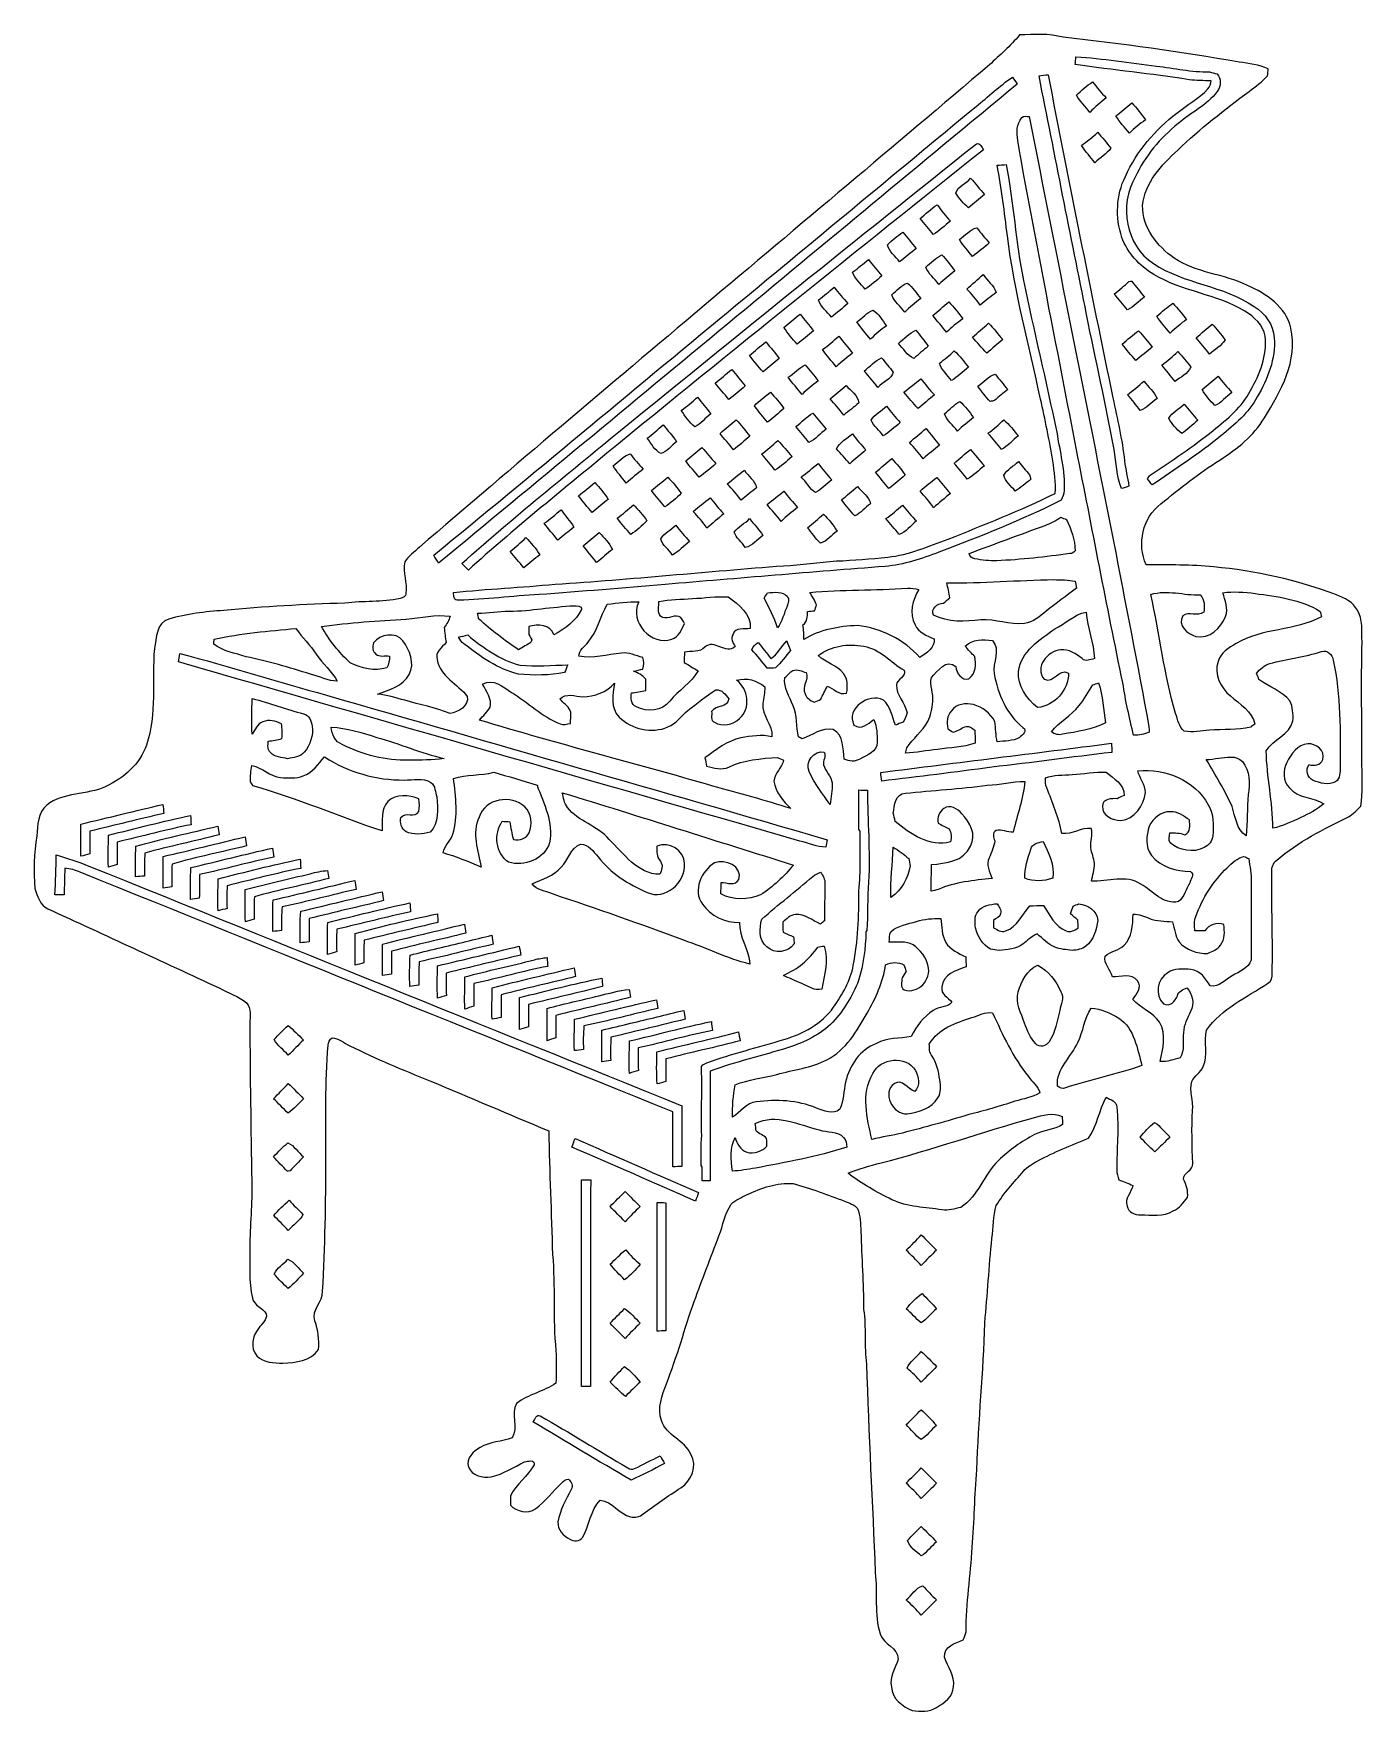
# Model space of a CAD drawing. Header units: centimetres. Extents: x -10.2 to 10.3, y -13 to 12.9.
import ezdxf

# ---------------------------------------------------------------- set-up
doc = ezdxf.new("R2010")
doc.units = ezdxf.units.CM
doc.header["$MEASUREMENT"] = 0
doc.layers.add('Camada 1', color=7, linetype='Continuous')

msp = doc.modelspace()

# ---------------------------------------------------------------- linework, layer by layer
at = {"layer": 'Camada 1', "color": 156}
for points, knots in [([(4.97416, 12.9226), (5.19852, 12.93671), (5.42748, 12.94447), (5.64727, 12.88873), (5.64727, 12.88873), (6.55496, 12.78678), (7.46018, 12.66154), (8.36012, 12.50491), (8.36012, 12.50491), (8.51146, 12.47986), (8.66951, 12.46998), (8.80886, 12.39908), (8.80886, 12.39908), (8.80709, 12.36345), (8.80463, 12.32781), (8.80073, 12.29254), (8.80073, 12.29254), (8.71607, 12.20187), (8.61377, 12.12956), (8.51675, 12.053), (8.51675, 12.053), (8.13435, 11.76937), (7.75899, 11.47515), (7.41362, 11.14777), (7.41362, 11.14777), (7.16667, 10.9167), (6.90527, 10.64754), (6.87246, 10.29299), (6.87246, 10.29299), (6.86681, 9.95574), (7.09719, 9.6647), (7.36106, 9.47842), (7.36106, 9.47842), (7.70042, 9.24877), (8.12835, 9.23819), (8.49066, 9.05968), (8.49066, 9.05968), (8.77746, 8.9281), (9.08719, 8.73301), (9.15775, 8.40105), (9.15775, 8.40105), (9.27135, 7.90081), (9.00677, 7.42385), (8.751, 7.01392), (8.751, 7.01392), (8.58307, 6.74088), (8.33261, 6.53413), (8.06379, 6.36551), (8.06379, 6.36551), (7.74381, 6.16444), (7.44677, 5.92949), (7.1561, 5.68924), (7.1561, 5.68924), (6.87175, 5.4804), (6.78427, 5.06659), (6.92714, 4.7498), (6.92714, 4.7498), (7.27463, 4.74379), (7.62316, 4.75473), (7.96924, 4.71523), (7.96924, 4.71523), (8.61589, 4.65983), (9.25512, 4.51272), (9.8626, 4.28412), (9.8626, 4.28412), (9.98819, 4.23757), (10.12119, 4.17335), (10.18504, 4.04777), (10.18504, 4.04777), (10.27852, 3.90384), (10.24678, 3.72533), (10.25947, 3.56305), (10.25947, 3.56305), (10.24149, 2.9277), (10.2563, 2.29234), (10.25594, 1.657), (10.25594, 1.657), (10.26018, 1.44604), (10.269, 1.23437), (10.24078, 1.02446), (10.24078, 1.02446), (10.17869, 0.96801), (10.12225, 0.90311), (10.04817, 0.86184), (10.04817, 0.86184), (9.66187, 0.67062), (9.27064, 0.47554), (8.94184, 0.19261), (8.94184, 0.19261), (8.88152, 0.14887), (8.86178, 0.07408), (8.86566, 0.00282), (8.86566, 0.00282), (8.85895, -0.51576), (8.88293, -1.03399), (8.87165, -1.55256), (8.87165, -1.55256), (8.87129, -1.61325), (8.86247, -1.67993), (8.80145, -1.70956), (8.80145, -1.70956), (8.47054, -1.92334), (8.09271, -2.10043), (7.85847, -2.43028), (7.85847, -2.43028), (7.80873, -2.61301), (7.89481, -2.81657), (7.80661, -2.99225), (7.80661, -2.99225), (7.77098, -3.08575), (7.67257, -3.13407), (7.63093, -3.22297), (7.63093, -3.22297), (7.59283, -3.37078), (7.65951, -3.52071), (7.64433, -3.66994), (7.64433, -3.66994), (7.62635, -3.94158), (7.63517, -4.21393), (7.64821, -4.48522), (7.64821, -4.48522), (7.6542, -4.59351), (7.50252, -4.62774), (7.50322, -4.72756), (7.50322, -4.72756), (7.54698, -4.81646), (7.57943, -4.9096), (7.56462, -5.01085), (7.56462, -5.01085), (7.50217, -5.09057), (7.43973, -5.17666), (7.34484, -5.21935), (7.34484, -5.21935), (7.19313, -5.31176), (7.0097, -5.28002), (6.84176, -5.28072), (6.84176, -5.28072), (6.75286, -5.2846), (6.65198, -5.24087), (6.63609, -5.1449), (6.63609, -5.1449), (6.58847, -5.02496), (6.70102, -4.93465), (6.72287, -4.82564), (6.72287, -4.82564), (6.65091, -4.79636), (6.57895, -4.76708), (6.50662, -4.7392), (6.50662, -4.7392), (6.49252, -4.68948), (6.47347, -4.64007), (6.47417, -4.58823), (6.47417, -4.58823), (6.47171, -4.26544), (6.50875, -3.94124), (6.47559, -3.6195), (6.47559, -3.6195), (6.47805, -3.52531), (6.37258, -3.5059), (6.31048, -3.46428), (6.31048, -3.46428), (6.20253, -3.66818), (6.17149, -3.90596), (6.03673, -4.0968), (6.03673, -4.0968), (5.77356, -4.20441), (5.50827, -4.31024), (5.2578, -4.4457), (5.2578, -4.4457), (5.17771, -4.49014), (5.09447, -4.53495), (5.03519, -4.60691), (5.03519, -4.60691), (4.88879, -4.77838), (4.73004, -4.94276), (4.61573, -5.13785), (4.61573, -5.13785), (4.56318, -5.30119), (4.57482, -5.47546), (4.5473, -5.64339), (4.5473, -5.64339), (4.50461, -6.07694), (4.47957, -6.51228), (4.439, -6.94548), (4.439, -6.94548), (4.41678, -7.70183), (4.34199, -8.45609), (4.31517, -9.21208), (4.31517, -9.21208), (4.27884, -9.60931), (4.28025, -10.00936), (4.24285, -10.40659), (4.24285, -10.40659), (4.22556, -10.84226), (4.14584, -11.27407), (4.14867, -11.71046), (4.14867, -11.71046), (4.1409, -11.75419), (4.12608, -11.79653), (4.1042, -11.83674), (4.1042, -11.83674), (3.98531, -11.88225), (3.8033, -11.94611), (3.81669, -12.10274), (3.81669, -12.10274), (3.86503, -12.25444), (3.98215, -12.39237), (3.95639, -12.561), (3.95639, -12.561), (3.94757, -12.71093), (3.8174, -12.81219), (3.69534, -12.8778), (3.69534, -12.8778), (3.58668, -12.9561), (3.44346, -12.93953), (3.31823, -12.92684), (3.31823, -12.92684), (3.16618, -12.86262), (3.00601, -12.74234), (2.99826, -12.56242), (2.99826, -12.56242), (2.96545, -12.40895), (3.05929, -12.27525), (3.10268, -12.1366), (3.10268, -12.1366), (3.10549, -11.95775), (2.87231, -11.908), (2.8268, -11.74574), (2.8268, -11.74574), (2.72204, -11.44093), (2.7933, -11.11108), (2.74778, -10.79782), (2.74778, -10.79782), (2.70791, -9.72643), (2.64407, -8.65645), (2.61549, -7.58472), (2.61549, -7.58472), (2.57315, -7.30462), (2.6116, -7.01957), (2.56928, -6.73946), (2.56928, -6.73946), (2.56892, -6.33835), (2.53894, -5.93794), (2.52871, -5.5372), (2.52871, -5.5372), (2.51848, -5.4176), (2.51989, -5.29307), (2.47368, -5.18018), (2.47368, -5.18018), (2.42429, -5.11986), (2.34456, -5.09798), (2.27576, -5.06764), (2.27576, -5.06764), (2.01259, -4.97311), (1.75224, -4.86798), (1.48166, -4.79743), (1.48166, -4.79743), (1.23472, -4.77378), (0.99342, -4.86728), (0.77223, -4.96746), (0.77223, -4.96746), (0.68615, -5.00839), (0.59937, -5.05142), (0.52599, -5.11245), (0.52599, -5.11245), (0.43249, -5.26204), (0.39933, -5.43913), (0.33796, -5.6028), (0.33796, -5.6028), (0.21132, -5.94077), (0.08078, -6.27768), (-0.04444, -6.61634), (-0.04444, -6.61634), (-0.19156, -7.03757), (-0.30833, -7.46901), (-0.47201, -7.88423), (-0.47201, -7.88423), (-0.5341, -8.0645), (-0.61911, -8.26311), (-0.54715, -8.45361), (-0.54715, -8.45361), (-0.47308, -8.68785), (-0.19156, -8.75558), (-0.09348, -8.97431), (-0.09348, -8.97431), (0.0074, -9.15353), (-0.08113, -9.38564), (-0.24835, -9.48972), (-0.24835, -9.48972), (-0.44662, -9.61743), (-0.64276, -9.74901), (-0.82937, -9.89329), (-0.82937, -9.89329), (-0.88265, -9.94092), (-0.95603, -9.9515), (-1.02376, -9.93846), (-1.02376, -9.93846), (-1.2012, -9.89612), (-1.30915, -9.70244), (-1.4926, -9.67987), (-1.4926, -9.67987), (-1.64499, -9.83896), (-1.657, -10.07604), (-1.76847, -10.25913), (-1.76847, -10.25913), (-1.80869, -10.32369), (-1.905, -10.31804), (-1.96285, -10.28242), (-1.96285, -10.28242), (-2.06409, -10.23443), (-2.1544, -10.13424), (-2.14488, -10.01642), (-2.14488, -10.01642), (-2.11561, -9.83614), (-2.02352, -9.67668), (-1.94168, -9.51688), (-1.94168, -9.51688), (-1.90287, -9.45797), (-1.94344, -9.39799), (-1.98472, -9.35637), (-1.98472, -9.35637), (-2.02742, -9.3546), (-2.05668, -9.38705), (-2.08562, -9.41317), (-2.08562, -9.41317), (-2.22462, -9.54263), (-2.33539, -9.7035), (-2.49132, -9.81428), (-2.49132, -9.81428), (-2.61408, -9.89612), (-2.78058, -9.86013), (-2.87972, -9.75818), (-2.87972, -9.75818), (-2.87972, -9.7095), (-2.87937, -9.66116), (-2.87867, -9.61319), (-2.87867, -9.61319), (-2.78448, -9.43222), (-2.61479, -9.30839), (-2.51213, -9.13482), (-2.51213, -9.13482), (-2.49836, -9.05016), (-2.6095, -9.07908), (-2.65888, -9.09109), (-2.65888, -9.09109), (-2.8268, -9.17504), (-2.98908, -9.27735), (-3.17394, -9.32003), (-3.17394, -9.32003), (-3.30446, -9.34614), (-3.47062, -9.30098), (-3.52707, -9.17046), (-3.52707, -9.17046), (-3.56376, -9.03534), (-3.45298, -8.92668), (-3.34573, -8.86777), (-3.34573, -8.86777), (-3.19405, -8.77746), (-3.01059, -8.78275), (-2.84973, -8.72031), (-2.84973, -8.72031), (-2.75342, -8.55451), (-2.88254, -8.3506), (-2.78377, -8.18832), (-2.78377, -8.18832), (-2.60208, -8.04827), (-2.36395, -8.00735), (-2.17557, -7.87646), (-2.17557, -7.87646), (-2.17557, -7.70748), (-2.17134, -7.53886), (-2.17664, -7.37022), (-2.17664, -7.37022), (-2.22744, -6.87882), (-2.18405, -6.38245), (-2.22885, -5.89033), (-2.22885, -5.89033), (-2.24579, -5.25463), (-2.27612, -4.61892), (-2.28847, -3.98392), (-2.28847, -3.98392), (-2.90054, -3.73062), (-3.50697, -3.46428), (-4.12009, -3.2138), (-4.12009, -3.2138), (-4.53565, -3.04236), (-4.95158, -2.87126), (-5.35481, -2.67263), (-5.35481, -2.67263), (-5.44617, -2.63243), (-5.5252, -2.55023), (-5.62963, -2.55023), (-5.62963, -2.55023), (-5.66985, -2.57033), (-5.68218, -2.62078), (-5.69136, -2.66135), (-5.69136, -2.66135), (-5.74111, -3.24272), (-5.71675, -3.82622), (-5.72593, -4.40867), (-5.72593, -4.40867), (-5.72206, -5.09128), (-5.73933, -5.77391), (-5.77461, -6.45583), (-5.77461, -6.45583), (-5.76686, -6.62445), (-5.95347, -6.74051), (-5.8935, -6.9162), (-5.8935, -6.9162), (-5.84588, -7.05801), (-5.82083, -7.20514), (-5.84093, -7.35541), (-5.84093, -7.35541), (-5.9577, -7.53779), (-6.1909, -7.55614), (-6.38668, -7.56742), (-6.38668, -7.56742), (-6.52568, -7.56742), (-6.68479, -7.55826), (-6.78992, -7.45596), (-6.78992, -7.45596), (-6.89609, -7.33248), (-6.86047, -7.14798), (-6.76346, -7.03085), (-6.76346, -7.03085), (-6.719, -6.95959), (-6.62586, -6.90316), (-6.6435, -6.8079), (-6.6435, -6.8079), (-6.70136, -6.71512), (-6.83436, -6.67914), (-6.85765, -6.56378), (-6.85765, -6.56378), (-6.91727, -6.30943), (-6.89539, -6.04555), (-6.8968, -5.78696), (-6.8968, -5.78696), (-6.89821, -5.44442), (-6.85658, -5.10363), (-6.86752, -4.76144), (-6.86752, -4.76144), (-6.88233, -3.95076), (-6.89468, -3.14006), (-6.89715, -2.32903), (-6.89715, -2.32903), (-6.89997, -2.22284), (-6.86788, -2.09585), (-6.94972, -2.01048), (-6.94972, -2.01048), (-7.07495, -1.91028), (-7.22806, -1.85349), (-7.36881, -1.77977), (-7.36881, -1.77977), (-8.25041, -1.373), (-9.13059, -0.96202), (-10.0136, -0.55845), (-10.0136, -0.55845), (-10.13601, -0.50236), (-10.17199, -0.36335), (-10.21291, -0.24729), (-10.21291, -0.24729), (-10.23338, 0.02399), (-10.22914, 0.29915), (-10.18575, 0.56797), (-10.18575, 0.56797), (-10.16776, 0.7313), (-10.17199, 0.92638), (-10.03018, 1.03893), (-10.03018, 1.03893), (-9.77194, 1.24882), (-9.41105, 1.19062), (-9.12142, 1.32749), (-9.12142, 1.32749), (-8.84554, 1.45591), (-8.59296, 1.67323), (-8.49347, 1.96885), (-8.49347, 1.96885), (-8.3259, 2.44827), (-8.41339, 2.96192), (-8.36929, 3.45687), (-8.36929, 3.45687), (-8.33755, 3.61702), (-8.34036, 3.85797), (-8.14669, 3.91159), (-8.14669, 3.91159), (-7.87152, 3.98992), (-7.58506, 4.02624), (-7.30003, 4.04388), (-7.30003, 4.04388), (-6.67914, 4.10774), (-6.05508, 4.13737), (-5.43136, 4.15783), (-5.43136, 4.15783), (-5.14843, 4.19593), (-4.85916, 4.16382), (-4.57941, 4.23016), (-4.57941, 4.23016), (-4.54166, 4.2418), (-4.48451, 4.25272), (-4.48909, 4.3053), (-4.48909, 4.3053), (-4.46792, 4.46899), (-4.54271, 4.63125), (-4.50885, 4.79283), (-4.50885, 4.79283), (-4.44923, 4.88244), (-4.36068, 4.9477), (-4.28201, 5.01967), (-4.28201, 5.01967), (-1.36983, 7.52191), (1.58326, 9.9762), (4.5099, 12.46152), (4.5099, 12.46152), (4.66794, 12.61145), (4.83588, 12.75432), (4.97416, 12.9226)], [0, 0, 0, 0, 0.00769231, 0.00769231, 0.00769231, 0.00769231, 0.01538462, 0.01538462, 0.01538462, 0.01538462, 0.02307692, 0.02307692, 0.02307692, 0.02307692, 0.03076923, 0.03076923, 0.03076923, 0.03076923, 0.03846154, 0.03846154, 0.03846154, 0.03846154, 0.04615385, 0.04615385, 0.04615385, 0.04615385, 0.05384615, 0.05384615, 0.05384615, 0.05384615, 0.06153846, 0.06153846, 0.06153846, 0.06153846, 0.06923077, 0.06923077, 0.06923077, 0.06923077, 0.07692308, 0.07692308, 0.07692308, 0.07692308, 0.08461538, 0.08461538, 0.08461538, 0.08461538, 0.09230769, 0.09230769, 0.09230769, 0.09230769, 0.1, 0.1, 0.1, 0.1, 0.10769231, 0.10769231, 0.10769231, 0.10769231, 0.11538462, 0.11538462, 0.11538462, 0.11538462, 0.12307692, 0.12307692, 0.12307692, 0.12307692, 0.13076923, 0.13076923, 0.13076923, 0.13076923, 0.13846154, 0.13846154, 0.13846154, 0.13846154, 0.14615385, 0.14615385, 0.14615385, 0.14615385, 0.15384615, 0.15384615, 0.15384615, 0.15384615, 0.16153846, 0.16153846, 0.16153846, 0.16153846, 0.16923077, 0.16923077, 0.16923077, 0.16923077, 0.17692308, 0.17692308, 0.17692308, 0.17692308, 0.18461538, 0.18461538, 0.18461538, 0.18461538, 0.19230769, 0.19230769, 0.19230769, 0.19230769, 0.2, 0.2, 0.2, 0.2, 0.20769231, 0.20769231, 0.20769231, 0.20769231, 0.21538462, 0.21538462, 0.21538462, 0.21538462, 0.22307692, 0.22307692, 0.22307692, 0.22307692, 0.23076923, 0.23076923, 0.23076923, 0.23076923, 0.23846154, 0.23846154, 0.23846154, 0.23846154, 0.24615385, 0.24615385, 0.24615385, 0.24615385, 0.25384615, 0.25384615, 0.25384615, 0.25384615, 0.26153846, 0.26153846, 0.26153846, 0.26153846, 0.26923077, 0.26923077, 0.26923077, 0.26923077, 0.27692308, 0.27692308, 0.27692308, 0.27692308, 0.28461538, 0.28461538, 0.28461538, 0.28461538, 0.29230769, 0.29230769, 0.29230769, 0.29230769, 0.3, 0.3, 0.3, 0.3, 0.30769231, 0.30769231, 0.30769231, 0.30769231, 0.31538462, 0.31538462, 0.31538462, 0.31538462, 0.32307692, 0.32307692, 0.32307692, 0.32307692, 0.33076923, 0.33076923, 0.33076923, 0.33076923, 0.33846154, 0.33846154, 0.33846154, 0.33846154, 0.34615385, 0.34615385, 0.34615385, 0.34615385, 0.35384615, 0.35384615, 0.35384615, 0.35384615, 0.36153846, 0.36153846, 0.36153846, 0.36153846, 0.36923077, 0.36923077, 0.36923077, 0.36923077, 0.37692308, 0.37692308, 0.37692308, 0.37692308, 0.38461538, 0.38461538, 0.38461538, 0.38461538, 0.39230769, 0.39230769, 0.39230769, 0.39230769, 0.4, 0.4, 0.4, 0.4, 0.40769231, 0.40769231, 0.40769231, 0.40769231, 0.41538462, 0.41538462, 0.41538462, 0.41538462, 0.42307692, 0.42307692, 0.42307692, 0.42307692, 0.43076923, 0.43076923, 0.43076923, 0.43076923, 0.43846154, 0.43846154, 0.43846154, 0.43846154, 0.44615385, 0.44615385, 0.44615385, 0.44615385, 0.45384615, 0.45384615, 0.45384615, 0.45384615, 0.46153846, 0.46153846, 0.46153846, 0.46153846, 0.46923077, 0.46923077, 0.46923077, 0.46923077, 0.47692308, 0.47692308, 0.47692308, 0.47692308, 0.48461538, 0.48461538, 0.48461538, 0.48461538, 0.49230769, 0.49230769, 0.49230769, 0.49230769, 0.5, 0.5, 0.5, 0.5, 0.50769231, 0.50769231, 0.50769231, 0.50769231, 0.51538462, 0.51538462, 0.51538462, 0.51538462, 0.52307692, 0.52307692, 0.52307692, 0.52307692, 0.53076923, 0.53076923, 0.53076923, 0.53076923, 0.53846154, 0.53846154, 0.53846154, 0.53846154, 0.54615385, 0.54615385, 0.54615385, 0.54615385, 0.55384615, 0.55384615, 0.55384615, 0.55384615, 0.56153846, 0.56153846, 0.56153846, 0.56153846, 0.56923077, 0.56923077, 0.56923077, 0.56923077, 0.57692308, 0.57692308, 0.57692308, 0.57692308, 0.58461538, 0.58461538, 0.58461538, 0.58461538, 0.59230769, 0.59230769, 0.59230769, 0.59230769, 0.6, 0.6, 0.6, 0.6, 0.60769231, 0.60769231, 0.60769231, 0.60769231, 0.61538462, 0.61538462, 0.61538462, 0.61538462, 0.62307692, 0.62307692, 0.62307692, 0.62307692, 0.63076923, 0.63076923, 0.63076923, 0.63076923, 0.63846154, 0.63846154, 0.63846154, 0.63846154, 0.64615385, 0.64615385, 0.64615385, 0.64615385, 0.65384615, 0.65384615, 0.65384615, 0.65384615, 0.66153846, 0.66153846, 0.66153846, 0.66153846, 0.66923077, 0.66923077, 0.66923077, 0.66923077, 0.67692308, 0.67692308, 0.67692308, 0.67692308, 0.68461538, 0.68461538, 0.68461538, 0.68461538, 0.69230769, 0.69230769, 0.69230769, 0.69230769, 0.7, 0.7, 0.7, 0.7, 0.70769231, 0.70769231, 0.70769231, 0.70769231, 0.71538462, 0.71538462, 0.71538462, 0.71538462, 0.72307692, 0.72307692, 0.72307692, 0.72307692, 0.73076923, 0.73076923, 0.73076923, 0.73076923, 0.73846154, 0.73846154, 0.73846154, 0.73846154, 0.74615385, 0.74615385, 0.74615385, 0.74615385, 0.75384615, 0.75384615, 0.75384615, 0.75384615, 0.76153846, 0.76153846, 0.76153846, 0.76153846, 0.76923077, 0.76923077, 0.76923077, 0.76923077, 0.77692308, 0.77692308, 0.77692308, 0.77692308, 0.78461538, 0.78461538, 0.78461538, 0.78461538, 0.79230769, 0.79230769, 0.79230769, 0.79230769, 0.8, 0.8, 0.8, 0.8, 0.80769231, 0.80769231, 0.80769231, 0.80769231, 0.81538462, 0.81538462, 0.81538462, 0.81538462, 0.82307692, 0.82307692, 0.82307692, 0.82307692, 0.83076923, 0.83076923, 0.83076923, 0.83076923, 0.83846154, 0.83846154, 0.83846154, 0.83846154, 0.84615385, 0.84615385, 0.84615385, 0.84615385, 0.85384615, 0.85384615, 0.85384615, 0.85384615, 0.86153846, 0.86153846, 0.86153846, 0.86153846, 0.86923077, 0.86923077, 0.86923077, 0.86923077, 0.87692308, 0.87692308, 0.87692308, 0.87692308, 0.88461538, 0.88461538, 0.88461538, 0.88461538, 0.89230769, 0.89230769, 0.89230769, 0.89230769, 0.9, 0.9, 0.9, 0.9, 0.90769231, 0.90769231, 0.90769231, 0.90769231, 0.91538462, 0.91538462, 0.91538462, 0.91538462, 0.92307692, 0.92307692, 0.92307692, 0.92307692, 0.93076923, 0.93076923, 0.93076923, 0.93076923, 0.93846154, 0.93846154, 0.93846154, 0.93846154, 0.94615385, 0.94615385, 0.94615385, 0.94615385, 0.95384615, 0.95384615, 0.95384615, 0.95384615, 0.96153846, 0.96153846, 0.96153846, 0.96153846, 0.96923077, 0.96923077, 0.96923077, 0.96923077, 0.97692308, 0.97692308, 0.97692308, 0.97692308, 0.98461538, 0.98461538, 0.98461538, 0.98461538, 1, 1, 1, 1]), ([(5.84446, 12.58675), (5.84446, 12.58675), (5.84446, 12.58675), (5.84446, 12.58675), (5.84446, 12.58675), (5.84059, 12.54618), (5.83706, 12.50561), (5.83388, 12.4654), (5.83388, 12.4654), (6.41772, 12.38179), (7.0058, 12.3264), (7.58859, 12.23292), (7.58859, 12.23292), (7.70113, 12.21563), (7.81543, 12.21916), (7.92902, 12.21634), (7.92902, 12.21634), (7.92091, 12.17153), (7.9142, 12.1232), (7.87822, 12.09075), (7.87822, 12.09075), (7.7424, 11.9394), (7.55719, 11.84768), (7.40268, 11.71856), (7.40268, 11.71856), (7.06578, 11.45962), (6.78285, 11.12837), (6.60646, 10.74031), (6.60646, 10.74031), (6.46394, 10.44963), (6.45159, 10.10673), (6.55214, 9.80087), (6.55214, 9.80087), (6.64138, 9.55851), (6.82412, 9.35884), (7.04532, 9.22901), (7.04532, 9.22901), (7.48205, 8.96372), (8.01441, 8.92563), (8.45149, 8.66104), (8.45149, 8.66104), (8.59084, 8.57073), (8.73936, 8.45114), (8.76123, 8.2744), (8.76123, 8.2744), (8.80215, 7.97947), (8.6755, 7.69231), (8.53934, 7.43795), (8.53934, 7.43795), (8.40668, 7.18397), (8.1795, 7.00051), (7.9622, 6.82237), (7.9622, 6.82237), (7.65104, 6.57472), (7.3233, 6.34824), (6.98853, 6.13375), (6.98853, 6.13375), (6.9783, 6.11928), (6.95747, 6.0907), (6.94689, 6.07659), (6.94689, 6.07659), (6.97052, 6.04485), (6.99452, 6.01274), (7.01781, 5.98063), (7.01781, 5.98063), (7.3787, 6.22265), (7.74206, 6.46324), (8.07966, 6.73734), (8.07966, 6.73734), (8.29062, 6.91232), (8.51005, 7.09188), (8.64164, 7.33777), (8.64164, 7.33777), (8.79863, 7.61471), (8.92951, 7.92797), (8.9034, 8.25287), (8.9034, 8.25287), (8.8907, 8.45466), (8.75946, 8.62965), (8.5926, 8.73478), (8.5926, 8.73478), (8.12163, 9.06039), (7.51204, 9.07768), (7.03896, 9.39834), (7.03896, 9.39834), (6.60717, 9.67493), (6.5105, 10.29828), (6.7564, 10.73008), (6.7564, 10.73008), (6.91268, 11.05182), (7.14268, 11.33439), (7.4235, 11.55594), (7.4235, 11.55594), (7.61612, 11.7288), (7.86587, 11.83781), (8.02145, 12.05052), (8.02145, 12.05052), (8.08036, 12.12956), (8.09412, 12.24773), (8.02075, 12.32252), (8.02075, 12.32252), (7.98194, 12.33275), (7.94349, 12.34333), (7.90539, 12.35498), (7.90539, 12.35498), (7.62952, 12.34651), (7.3607, 12.41459), (7.08837, 12.44282), (7.08837, 12.44282), (6.67349, 12.48833), (6.26109, 12.56312), (5.84446, 12.58675)], [0, 0, 0, 0, 0.03448276, 0.03448276, 0.03448276, 0.03448276, 0.06896552, 0.06896552, 0.06896552, 0.06896552, 0.10344828, 0.10344828, 0.10344828, 0.10344828, 0.13793103, 0.13793103, 0.13793103, 0.13793103, 0.17241379, 0.17241379, 0.17241379, 0.17241379, 0.20689655, 0.20689655, 0.20689655, 0.20689655, 0.24137931, 0.24137931, 0.24137931, 0.24137931, 0.27586207, 0.27586207, 0.27586207, 0.27586207, 0.31034483, 0.31034483, 0.31034483, 0.31034483, 0.34482759, 0.34482759, 0.34482759, 0.34482759, 0.37931034, 0.37931034, 0.37931034, 0.37931034, 0.4137931, 0.4137931, 0.4137931, 0.4137931, 0.44827586, 0.44827586, 0.44827586, 0.44827586, 0.48275862, 0.48275862, 0.48275862, 0.48275862, 0.51724138, 0.51724138, 0.51724138, 0.51724138, 0.55172414, 0.55172414, 0.55172414, 0.55172414, 0.5862069, 0.5862069, 0.5862069, 0.5862069, 0.62068966, 0.62068966, 0.62068966, 0.62068966, 0.65517241, 0.65517241, 0.65517241, 0.65517241, 0.68965517, 0.68965517, 0.68965517, 0.68965517, 0.72413793, 0.72413793, 0.72413793, 0.72413793, 0.75862069, 0.75862069, 0.75862069, 0.75862069, 0.79310345, 0.79310345, 0.79310345, 0.79310345, 0.82758621, 0.82758621, 0.82758621, 0.82758621, 0.86206897, 0.86206897, 0.86206897, 0.86206897, 0.89655172, 0.89655172, 0.89655172, 0.89655172, 0.93103448, 0.93103448, 0.93103448, 0.93103448, 1, 1, 1, 1]), ([(4.30354, 11.82122), (4.30354, 11.82122), (4.30354, 11.82122), (4.30354, 11.82122), (4.30354, 11.82122), (3.02965, 10.76501), (1.75472, 9.71056), (0.48153, 8.65363), (0.48153, 8.65363), (-1.03399, 7.40409), (-2.53894, 6.1415), (-4.05977, 4.89866), (-4.05977, 4.89866), (-4.03647, 4.85668), (-4.01214, 4.81507), (-3.98673, 4.77378), (-3.98673, 4.77378), (-1.00858, 7.2337), (1.96179, 9.7028), (4.93854, 12.16483), (4.93854, 12.16483), (4.91348, 12.20045), (4.88914, 12.23573), (4.8648, 12.27137), (4.8648, 12.27137), (4.66478, 12.13943), (4.49297, 11.96833), (4.30354, 11.82122)], [0, 0, 0, 0, 0.125, 0.125, 0.125, 0.125, 0.25, 0.25, 0.25, 0.25, 0.375, 0.375, 0.375, 0.375, 0.5, 0.5, 0.5, 0.5, 0.625, 0.625, 0.625, 0.625, 0.75, 0.75, 0.75, 0.75, 1, 1, 1, 1]), ([(5.27473, 12.29324), (5.27473, 12.29324), (5.27473, 12.29324), (5.27473, 12.29324), (5.27473, 12.29324), (5.5199, 11.06592), (5.75768, 9.83755), (6.00886, 8.61165), (6.00886, 8.61165), (6.14362, 7.91527), (6.30802, 7.22488), (6.43254, 6.52638), (6.43254, 6.52638), (6.46358, 6.32459), (6.47276, 6.11716), (6.54755, 5.9249), (6.54755, 5.9249), (6.57613, 5.93407), (6.63327, 5.95277), (6.66221, 5.96194), (6.66221, 5.96194), (6.64316, 6.09316), (6.60822, 6.22123), (6.59377, 6.35282), (6.59377, 6.35282), (6.5592, 6.68055), (6.48017, 7.00088), (6.41597, 7.32367), (6.41597, 7.32367), (6.06636, 8.98277), (5.74145, 10.64683), (5.41372, 12.31018), (5.41372, 12.31018), (5.36751, 12.30453), (5.32095, 12.29888), (5.27473, 12.29324)], [0, 0, 0, 0, 0.1, 0.1, 0.1, 0.1, 0.2, 0.2, 0.2, 0.2, 0.3, 0.3, 0.3, 0.3, 0.4, 0.4, 0.4, 0.4, 0.5, 0.5, 0.5, 0.5, 0.6, 0.6, 0.6, 0.6, 0.7, 0.7, 0.7, 0.7, 0.8, 0.8, 0.8, 0.8, 1, 1, 1, 1]), ([(5.85045, 11.99232), (5.85045, 11.99232), (5.85045, 11.99232), (5.85045, 11.99232), (5.85045, 11.99232), (5.91431, 11.90025), (5.99015, 11.81734), (6.05966, 11.72915), (6.05966, 11.72915), (6.13268, 11.81522), (6.22618, 11.88014), (6.31155, 11.95351), (6.31155, 11.95351), (6.23427, 12.03007), (6.16479, 12.11367), (6.10022, 12.20116), (6.10022, 12.20116), (6.01239, 12.13696), (5.92912, 12.06712), (5.85045, 11.99232)], [0, 0, 0, 0, 0.16666667, 0.16666667, 0.16666667, 0.16666667, 0.33333333, 0.33333333, 0.33333333, 0.33333333, 0.5, 0.5, 0.5, 0.5, 0.66666667, 0.66666667, 0.66666667, 0.66666667, 1, 1, 1, 1]), ([(5.01085, 11.6473), (5.01085, 11.6473), (5.01085, 11.6473), (5.01085, 11.6473), (5.01085, 11.6473), (4.92865, 11.54994), (4.92512, 11.41518), (4.94805, 11.29558), (4.94805, 11.29558), (5.09164, 10.42987), (5.27368, 9.57157), (5.42712, 8.70795), (5.42712, 8.70795), (5.57423, 7.97983), (5.71253, 7.25028), (5.85257, 6.52039), (5.85257, 6.52039), (6.09316, 5.3227), (6.31754, 4.12221), (6.56766, 2.92664), (6.56766, 2.92664), (6.60822, 2.65465), (6.66996, 2.38548), (6.73452, 2.11807), (6.73452, 2.11807), (6.81743, 2.11842), (6.90033, 2.13113), (6.97583, 2.16641), (6.97583, 2.16641), (6.97406, 2.18897), (6.97052, 2.23378), (6.96877, 2.25636), (6.96877, 2.25636), (6.79908, 3.21132), (6.60152, 4.16207), (6.42372, 5.11562), (6.42372, 5.11562), (5.98981, 7.29791), (5.55166, 9.47984), (5.1248, 11.66354), (5.1248, 11.66354), (5.08706, 11.66388), (5.03519, 11.68929), (5.01085, 11.6473)], [0, 0, 0, 0, 0.08333333, 0.08333333, 0.08333333, 0.08333333, 0.16666667, 0.16666667, 0.16666667, 0.16666667, 0.25, 0.25, 0.25, 0.25, 0.33333333, 0.33333333, 0.33333333, 0.33333333, 0.41666667, 0.41666667, 0.41666667, 0.41666667, 0.5, 0.5, 0.5, 0.5, 0.58333333, 0.58333333, 0.58333333, 0.58333333, 0.66666667, 0.66666667, 0.66666667, 0.66666667, 0.75, 0.75, 0.75, 0.75, 0.83333333, 0.83333333, 0.83333333, 0.83333333, 1, 1, 1, 1]), ([(6.46112, 11.67411), (6.46112, 11.67411), (6.46112, 11.67411), (6.46112, 11.67411), (6.46112, 11.67411), (6.51968, 11.57781), (6.59623, 11.4949), (6.66962, 11.41024), (6.66962, 11.41024), (6.74899, 11.4815), (6.83012, 11.55029), (6.9162, 11.61344), (6.9162, 11.61344), (6.85587, 11.70904), (6.77898, 11.79195), (6.7063, 11.87731), (6.7063, 11.87731), (6.62622, 11.80747), (6.54578, 11.73832), (6.46112, 11.67411)], [0, 0, 0, 0, 0.16666667, 0.16666667, 0.16666667, 0.16666667, 0.33333333, 0.33333333, 0.33333333, 0.33333333, 0.5, 0.5, 0.5, 0.5, 0.66666667, 0.66666667, 0.66666667, 0.66666667, 1, 1, 1, 1]), ([(5.92878, 11.21798), (5.92878, 11.21798), (5.92878, 11.21798), (5.92878, 11.21798), (5.92878, 11.21798), (5.99298, 11.12485), (6.06777, 11.03982), (6.13798, 10.95092), (6.13798, 10.95092), (6.21595, 11.02783), (6.31789, 11.08604), (6.38104, 11.17458), (6.38104, 11.17458), (6.32001, 11.26172), (6.24628, 11.33862), (6.17996, 11.42118), (6.17996, 11.42118), (6.09881, 11.35027), (6.01591, 11.28148), (5.92878, 11.21798)], [0, 0, 0, 0, 0.16666667, 0.16666667, 0.16666667, 0.16666667, 0.33333333, 0.33333333, 0.33333333, 0.33333333, 0.5, 0.5, 0.5, 0.5, 0.66666667, 0.66666667, 0.66666667, 0.66666667, 1, 1, 1, 1]), ([(-1.18039, 6.82271), (-1.18039, 6.82271), (-1.18039, 6.82271), (-1.18039, 6.82271), (-1.18039, 6.82271), (-2.0006, 6.14362), (-2.83527, 5.48075), (-3.6262, 4.76778), (-3.6262, 4.76778), (-3.59304, 4.73463), (-3.55988, 4.70181), (-3.52672, 4.66831), (-3.52672, 4.66831), (-2.83598, 5.29271), (-2.10855, 5.87587), (-1.391, 6.46959), (-1.391, 6.46959), (0.5334, 8.04474), (2.47473, 9.59908), (4.41678, 11.15236), (4.41678, 11.15236), (4.38608, 11.18834), (4.37198, 11.26207), (4.31024, 11.24479), (4.31024, 11.24479), (2.47332, 9.77935), (0.64099, 8.30721), (-1.18039, 6.82271)], [0, 0, 0, 0, 0.125, 0.125, 0.125, 0.125, 0.25, 0.25, 0.25, 0.25, 0.375, 0.375, 0.375, 0.375, 0.5, 0.5, 0.5, 0.5, 0.625, 0.625, 0.625, 0.625, 0.75, 0.75, 0.75, 0.75, 1, 1, 1, 1]), ([(4.62879, 10.91282), (4.62879, 10.91282), (4.62879, 10.91282), (4.62879, 10.91282), (4.62879, 10.91282), (4.69759, 10.55229), (4.7431, 10.18786), (4.78649, 9.82345), (4.78649, 9.82345), (4.89408, 8.97254), (5.11844, 8.14282), (5.29836, 7.30566), (5.29836, 7.30566), (5.36609, 6.98887), (5.43736, 6.67244), (5.4871, 6.35212), (5.4871, 6.35212), (5.51144, 6.1863), (5.54002, 6.01873), (5.52272, 5.85011), (5.52272, 5.85011), (4.98615, 5.58729), (4.43052, 5.36539), (3.8749, 5.14597), (3.8749, 5.14597), (3.56941, 5.03731), (3.26813, 4.89795), (2.94111, 4.86833), (2.94111, 4.86833), (2.67864, 4.84046), (2.41547, 4.81929), (2.15194, 4.80764), (2.15194, 4.80764), (1.87924, 4.78542), (1.60796, 4.74909), (1.3349, 4.73357), (1.3349, 4.73357), (0.1598, 4.6475), (-1.01282, 4.52472), (-2.18897, 4.45028), (-2.18897, 4.45028), (-2.71003, 4.39914), (-3.23461, 4.3762), (-3.75532, 4.32187), (-3.75532, 4.32187), (-3.75143, 4.26614), (-3.75355, 4.18994), (-3.67524, 4.20404), (-3.67524, 4.20404), (-3.26107, 4.2104), (-2.84973, 4.26966), (-2.43628, 4.28837), (-2.43628, 4.28837), (-1.78859, 4.34269), (-1.13875, 4.3836), (-0.49176, 4.44641), (-0.49176, 4.44641), (0.63923, 4.53955), (1.76954, 4.63761), (2.90125, 4.72369), (2.90125, 4.72369), (3.1891, 4.74698), (3.46321, 4.84363), (3.73167, 4.94417), (3.73167, 4.94417), (4.37056, 5.18617), (5.00556, 5.44125), (5.61869, 5.74392), (5.61869, 5.74392), (5.63879, 5.7912), (5.66242, 5.83952), (5.66137, 5.8928), (5.66137, 5.8928), (5.67689, 6.19794), (5.59576, 6.49534), (5.54848, 6.79414), (5.54848, 6.79414), (5.38551, 7.5766), (5.1964, 8.35307), (5.03378, 9.13518), (5.03378, 9.13518), (4.91949, 9.72714), (4.87856, 10.33004), (4.76849, 10.92234), (4.76849, 10.92234), (4.73357, 10.91988), (4.66372, 10.91529), (4.62879, 10.91282)], [0, 0, 0, 0, 0.04347826, 0.04347826, 0.04347826, 0.04347826, 0.08695652, 0.08695652, 0.08695652, 0.08695652, 0.13043478, 0.13043478, 0.13043478, 0.13043478, 0.17391304, 0.17391304, 0.17391304, 0.17391304, 0.2173913, 0.2173913, 0.2173913, 0.2173913, 0.26086957, 0.26086957, 0.26086957, 0.26086957, 0.30434783, 0.30434783, 0.30434783, 0.30434783, 0.34782609, 0.34782609, 0.34782609, 0.34782609, 0.39130435, 0.39130435, 0.39130435, 0.39130435, 0.43478261, 0.43478261, 0.43478261, 0.43478261, 0.47826087, 0.47826087, 0.47826087, 0.47826087, 0.52173913, 0.52173913, 0.52173913, 0.52173913, 0.56521739, 0.56521739, 0.56521739, 0.56521739, 0.60869565, 0.60869565, 0.60869565, 0.60869565, 0.65217391, 0.65217391, 0.65217391, 0.65217391, 0.69565217, 0.69565217, 0.69565217, 0.69565217, 0.73913043, 0.73913043, 0.73913043, 0.73913043, 0.7826087, 0.7826087, 0.7826087, 0.7826087, 0.82608696, 0.82608696, 0.82608696, 0.82608696, 0.86956522, 0.86956522, 0.86956522, 0.86956522, 0.91304348, 0.91304348, 0.91304348, 0.91304348, 1, 1, 1, 1]), ([(4.21957, 10.71456), (4.21957, 10.71456), (4.21957, 10.71456), (4.21957, 10.71456), (4.21957, 10.71456), (4.155, 10.62743), (4.0192, 10.59038), (3.99062, 10.48384), (3.99062, 10.48384), (4.04566, 10.39918), (4.11091, 10.32051), (4.18889, 10.2556), (4.18889, 10.2556), (4.27143, 10.32333), (4.35504, 10.3893), (4.43371, 10.46127), (4.43371, 10.46127), (4.36245, 10.54593), (4.29119, 10.63059), (4.21957, 10.71456)], [0, 0, 0, 0, 0.16666667, 0.16666667, 0.16666667, 0.16666667, 0.33333333, 0.33333333, 0.33333333, 0.33333333, 0.5, 0.5, 0.5, 0.5, 0.66666667, 0.66666667, 0.66666667, 0.66666667, 1, 1, 1, 1]), ([(3.43923, 10.09015), (3.43923, 10.09015), (3.43923, 10.09015), (3.43923, 10.09015), (3.43923, 10.09015), (3.51119, 10.01077), (3.58069, 9.92893), (3.64418, 9.84214), (3.64418, 9.84214), (3.73661, 9.90564), (3.82128, 9.97866), (3.90735, 10.05063), (3.90735, 10.05063), (3.8354, 10.13248), (3.7666, 10.21608), (3.70382, 10.30464), (3.70382, 10.30464), (3.61068, 10.23902), (3.52636, 10.16282), (3.43923, 10.09015)], [0, 0, 0, 0, 0.16666667, 0.16666667, 0.16666667, 0.16666667, 0.33333333, 0.33333333, 0.33333333, 0.33333333, 0.5, 0.5, 0.5, 0.5, 0.66666667, 0.66666667, 0.66666667, 0.66666667, 1, 1, 1, 1]), ([(2.93616, 9.68587), (2.93616, 9.68587), (2.93616, 9.68587), (2.93616, 9.68587), (2.93616, 9.68587), (2.95804, 9.57932), (3.06634, 9.51159), (3.12454, 9.42233), (3.12454, 9.42233), (3.21098, 9.49042), (3.29459, 9.56204), (3.38101, 9.62977), (3.38101, 9.62977), (3.30834, 9.71161), (3.24061, 9.79769), (3.17217, 9.88306), (3.17217, 9.88306), (3.09033, 9.82098), (3.00708, 9.75994), (2.93616, 9.68587)], [0, 0, 0, 0, 0.16666667, 0.16666667, 0.16666667, 0.16666667, 0.33333333, 0.33333333, 0.33333333, 0.33333333, 0.5, 0.5, 0.5, 0.5, 0.66666667, 0.66666667, 0.66666667, 0.66666667, 1, 1, 1, 1]), ([(4.04953, 9.76629), (4.04953, 9.76629), (4.04953, 9.76629), (4.04953, 9.76629), (4.04953, 9.76629), (4.10562, 9.67245), (4.17865, 9.59061), (4.24744, 9.50559), (4.24744, 9.50559), (4.33563, 9.57333), (4.42241, 9.64318), (4.50814, 9.71373), (4.50814, 9.71373), (4.44217, 9.79028), (4.37832, 9.86825), (4.31623, 9.94762), (4.31623, 9.94762), (4.20758, 9.92434), (4.13631, 9.82839), (4.04953, 9.76629)], [0, 0, 0, 0, 0.16666667, 0.16666667, 0.16666667, 0.16666667, 0.33333333, 0.33333333, 0.33333333, 0.33333333, 0.5, 0.5, 0.5, 0.5, 0.66666667, 0.66666667, 0.66666667, 0.66666667, 1, 1, 1, 1]), ([(2.39994, 9.26535), (2.39994, 9.26535), (2.39994, 9.26535), (2.39994, 9.26535), (2.39994, 9.26535), (2.43451, 9.15916), (2.52764, 9.08826), (2.59079, 8.99971), (2.59079, 8.99971), (2.68498, 9.05862), (2.76577, 9.13588), (2.85221, 9.20537), (2.85221, 9.20537), (2.78129, 9.28793), (2.7118, 9.37189), (2.64371, 9.45656), (2.64371, 9.45656), (2.56187, 9.39376), (2.48532, 9.32356), (2.39994, 9.26535)], [0, 0, 0, 0, 0.16666667, 0.16666667, 0.16666667, 0.16666667, 0.33333333, 0.33333333, 0.33333333, 0.33333333, 0.5, 0.5, 0.5, 0.5, 0.66666667, 0.66666667, 0.66666667, 0.66666667, 1, 1, 1, 1]), ([(3.52777, 9.34014), (3.52777, 9.34014), (3.52777, 9.34014), (3.52777, 9.34014), (3.52777, 9.34014), (3.57046, 9.23678), (3.66112, 9.16057), (3.73133, 9.0752), (3.73133, 9.0752), (3.81, 9.14823), (3.89149, 9.21773), (3.97686, 9.28299), (3.97686, 9.28299), (3.91371, 9.36978), (3.84562, 9.45303), (3.77472, 9.53346), (3.77472, 9.53346), (3.68618, 9.47737), (3.60327, 9.41282), (3.52777, 9.34014)], [0, 0, 0, 0, 0.16666667, 0.16666667, 0.16666667, 0.16666667, 0.33333333, 0.33333333, 0.33333333, 0.33333333, 0.5, 0.5, 0.5, 0.5, 0.66666667, 0.66666667, 0.66666667, 0.66666667, 1, 1, 1, 1]), ([(3.00389, 8.91363), (3.00389, 8.91363), (3.00389, 8.91363), (3.00389, 8.91363), (3.00389, 8.91363), (3.04058, 8.80744), (3.13655, 8.73441), (3.20462, 8.64763), (3.20462, 8.64763), (3.28083, 8.72278), (3.36303, 8.79228), (3.45015, 8.85507), (3.45015, 8.85507), (3.38384, 8.93621), (3.32951, 9.03146), (3.24414, 9.09461), (3.24414, 9.09461), (3.14924, 9.06709), (3.08186, 8.97361), (3.00389, 8.91363)], [0, 0, 0, 0, 0.16666667, 0.16666667, 0.16666667, 0.16666667, 0.33333333, 0.33333333, 0.33333333, 0.33333333, 0.5, 0.5, 0.5, 0.5, 0.66666667, 0.66666667, 0.66666667, 0.66666667, 1, 1, 1, 1]), ([(4.16312, 9.00217), (4.16312, 9.00217), (4.16312, 9.00217), (4.16312, 9.00217), (4.16312, 9.00217), (4.23791, 8.92527), (4.306, 8.84202), (4.36915, 8.75558), (4.36915, 8.75558), (4.44853, 8.82332), (4.53036, 8.88858), (4.6161, 8.9482), (4.6161, 8.9482), (4.57799, 9.06004), (4.47533, 9.13165), (4.41395, 9.22937), (4.41395, 9.22937), (4.33139, 9.15246), (4.24356, 9.08155), (4.16312, 9.00217)], [0, 0, 0, 0, 0.16666667, 0.16666667, 0.16666667, 0.16666667, 0.33333333, 0.33333333, 0.33333333, 0.33333333, 0.5, 0.5, 0.5, 0.5, 0.66666667, 0.66666667, 0.66666667, 0.66666667, 1, 1, 1, 1]), ([(6.66255, 9.12213), (6.66255, 9.12213), (6.66255, 9.12213), (6.66255, 9.12213), (6.66255, 9.12213), (6.59024, 9.05191), (6.51262, 8.98771), (6.43361, 8.92598), (6.43361, 8.92598), (6.50416, 8.84731), (6.56624, 8.76087), (6.64033, 8.68467), (6.64033, 8.68467), (6.74193, 8.72313), (6.81073, 8.82297), (6.90386, 8.88012), (6.90386, 8.88012), (6.83577, 8.95984), (6.76804, 9.03993), (6.70489, 9.12318), (6.70489, 9.12318), (6.6943, 9.12283), (6.67315, 9.12213), (6.66255, 9.12213)], [0, 0, 0, 0, 0.14285714, 0.14285714, 0.14285714, 0.14285714, 0.28571429, 0.28571429, 0.28571429, 0.28571429, 0.42857143, 0.42857143, 0.42857143, 0.42857143, 0.57142857, 0.57142857, 0.57142857, 0.57142857, 0.71428571, 0.71428571, 0.71428571, 0.71428571, 1, 1, 1, 1]), ([(1.87218, 8.83425), (1.87218, 8.83425), (1.87218, 8.83425), (1.87218, 8.83425), (1.87218, 8.83425), (1.9124, 8.72771), (2.00483, 8.6547), (2.07644, 8.57002), (2.07644, 8.57002), (2.15759, 8.64129), (2.2426, 8.70832), (2.32516, 8.77851), (2.32516, 8.77851), (2.25424, 8.86142), (2.18369, 8.94432), (2.11737, 9.03075), (2.11737, 9.03075), (2.03517, 8.96549), (1.95403, 8.89952), (1.87218, 8.83425)], [0, 0, 0, 0, 0.16666667, 0.16666667, 0.16666667, 0.16666667, 0.33333333, 0.33333333, 0.33333333, 0.33333333, 0.5, 0.5, 0.5, 0.5, 0.66666667, 0.66666667, 0.66666667, 0.66666667, 1, 1, 1, 1]), ([(3.63926, 8.59542), (3.63926, 8.59542), (3.63926, 8.59542), (3.63926, 8.59542), (3.63926, 8.59542), (3.70557, 8.50652), (3.78001, 8.42433), (3.84668, 8.33543), (3.84668, 8.33543), (3.92535, 8.41057), (4.00931, 8.47972), (4.09751, 8.54356), (4.09751, 8.54356), (4.03506, 8.63811), (3.95746, 8.72137), (3.88338, 8.80638), (3.88338, 8.80638), (3.80293, 8.73478), (3.72109, 8.66493), (3.63926, 8.59542)], [0, 0, 0, 0, 0.16666667, 0.16666667, 0.16666667, 0.16666667, 0.33333333, 0.33333333, 0.33333333, 0.33333333, 0.5, 0.5, 0.5, 0.5, 0.66666667, 0.66666667, 0.66666667, 0.66666667, 1, 1, 1, 1]), ([(1.34126, 8.41162), (1.34126, 8.41162), (1.34126, 8.41162), (1.34126, 8.41162), (1.34126, 8.41162), (1.40017, 8.3185), (1.47072, 8.23312), (1.54515, 8.15163), (1.54515, 8.15163), (1.62947, 8.22078), (1.71343, 8.28992), (1.79704, 8.36012), (1.79704, 8.36012), (1.72685, 8.44408), (1.66017, 8.53087), (1.58855, 8.61341), (1.58855, 8.61341), (1.50495, 8.54745), (1.42275, 8.47972), (1.34126, 8.41162)], [0, 0, 0, 0, 0.16666667, 0.16666667, 0.16666667, 0.16666667, 0.33333333, 0.33333333, 0.33333333, 0.33333333, 0.5, 0.5, 0.5, 0.5, 0.66666667, 0.66666667, 0.66666667, 0.66666667, 1, 1, 1, 1]), ([(2.46627, 8.4977), (2.46627, 8.4977), (2.46627, 8.4977), (2.46627, 8.4977), (2.46627, 8.4977), (2.52764, 8.4021), (2.60068, 8.31532), (2.67545, 8.2303), (2.67545, 8.2303), (2.75096, 8.30509), (2.83209, 8.37459), (2.92028, 8.43455), (2.92028, 8.43455), (2.86103, 8.5217), (2.80387, 8.61907), (2.71426, 8.67727), (2.71426, 8.67727), (2.61832, 8.64058), (2.55128, 8.55345), (2.46627, 8.4977)], [0, 0, 0, 0, 0.16666667, 0.16666667, 0.16666667, 0.16666667, 0.33333333, 0.33333333, 0.33333333, 0.33333333, 0.5, 0.5, 0.5, 0.5, 0.66666667, 0.66666667, 0.66666667, 0.66666667, 1, 1, 1, 1]), ([(7.09012, 8.58273), (7.09012, 8.58273), (7.09012, 8.58273), (7.09012, 8.58273), (7.09012, 8.58273), (7.15362, 8.49241), (7.22417, 8.40705), (7.29791, 8.32484), (7.29791, 8.32484), (7.37799, 8.39893), (7.46266, 8.46807), (7.54873, 8.53545), (7.54873, 8.53545), (7.47888, 8.61836), (7.4115, 8.70338), (7.3406, 8.78557), (7.3406, 8.78557), (7.2524, 8.72384), (7.17161, 8.65258), (7.09012, 8.58273)], [0, 0, 0, 0, 0.16666667, 0.16666667, 0.16666667, 0.16666667, 0.33333333, 0.33333333, 0.33333333, 0.33333333, 0.5, 0.5, 0.5, 0.5, 0.66666667, 0.66666667, 0.66666667, 0.66666667, 1, 1, 1, 1]), ([(3.10656, 8.16539), (3.10656, 8.16539), (3.10656, 8.16539), (3.10656, 8.16539), (3.10656, 8.16539), (3.18311, 8.08566), (3.23885, 7.97806), (3.34398, 7.9315), (3.34398, 7.9315), (3.41558, 7.99711), (3.49179, 8.05744), (3.56588, 8.12023), (3.56588, 8.12023), (3.50697, 8.20561), (3.43923, 8.28428), (3.37714, 8.36753), (3.37714, 8.36753), (3.27166, 8.32272), (3.19405, 8.23595), (3.10656, 8.16539)], [0, 0, 0, 0, 0.16666667, 0.16666667, 0.16666667, 0.16666667, 0.33333333, 0.33333333, 0.33333333, 0.33333333, 0.5, 0.5, 0.5, 0.5, 0.66666667, 0.66666667, 0.66666667, 0.66666667, 1, 1, 1, 1]), ([(4.49403, 8.47619), (4.49403, 8.47619), (4.49403, 8.47619), (4.49403, 8.47619), (4.49403, 8.47619), (4.41501, 8.40105), (4.33, 8.33261), (4.2478, 8.26099), (4.2478, 8.26099), (4.32045, 8.17879), (4.39208, 8.09519), (4.46792, 8.01511), (4.46792, 8.01511), (4.54976, 8.08495), (4.63125, 8.15586), (4.71594, 8.22254), (4.71594, 8.22254), (4.64043, 8.30579), (4.57658, 8.39964), (4.49403, 8.47619)], [0, 0, 0, 0, 0.16666667, 0.16666667, 0.16666667, 0.16666667, 0.33333333, 0.33333333, 0.33333333, 0.33333333, 0.5, 0.5, 0.5, 0.5, 0.66666667, 0.66666667, 0.66666667, 0.66666667, 1, 1, 1, 1]), ([(6.5599, 8.15233), (6.5599, 8.15233), (6.5599, 8.15233), (6.5599, 8.15233), (6.5599, 8.15233), (6.62869, 8.06767), (6.69607, 7.98195), (6.76697, 7.89905), (6.76697, 7.89905), (6.85236, 7.96783), (6.93807, 8.03592), (7.01993, 8.1086), (7.01993, 8.1086), (6.95184, 8.19361), (6.8841, 8.27898), (6.81143, 8.36048), (6.81143, 8.36048), (6.72535, 8.2938), (6.64069, 8.22536), (6.5599, 8.15233)], [0, 0, 0, 0, 0.16666667, 0.16666667, 0.16666667, 0.16666667, 0.33333333, 0.33333333, 0.33333333, 0.33333333, 0.5, 0.5, 0.5, 0.5, 0.66666667, 0.66666667, 0.66666667, 0.66666667, 1, 1, 1, 1]), ([(7.69866, 8.25146), (7.69866, 8.25146), (7.69866, 8.25146), (7.69866, 8.25146), (7.69866, 8.25146), (7.76817, 8.16892), (7.83519, 8.08389), (7.90434, 8.001), (7.90434, 8.001), (7.98476, 8.07085), (8.09308, 8.12553), (8.14458, 8.21936), (8.14458, 8.21936), (8.08884, 8.30826), (8.01546, 8.38411), (7.94737, 8.46313), (7.94737, 8.46313), (7.86448, 8.39223), (7.78191, 8.32167), (7.69866, 8.25146)], [0, 0, 0, 0, 0.16666667, 0.16666667, 0.16666667, 0.16666667, 0.33333333, 0.33333333, 0.33333333, 0.33333333, 0.5, 0.5, 0.5, 0.5, 0.66666667, 0.66666667, 0.66666667, 0.66666667, 1, 1, 1, 1]), ([(0.80892, 7.97701), (0.80892, 7.97701), (0.80892, 7.97701), (0.80892, 7.97701), (0.80892, 7.97701), (0.8777, 7.89269), (0.94543, 7.80696), (1.01881, 7.72583), (1.01881, 7.72583), (1.10137, 7.79497), (1.18426, 7.86377), (1.26929, 7.92973), (1.26929, 7.92973), (1.20402, 8.01899), (1.13276, 8.1033), (1.0615, 8.18727), (1.0615, 8.18727), (0.97613, 8.11847), (0.89041, 8.05038), (0.80892, 7.97701)], [0, 0, 0, 0, 0.16666667, 0.16666667, 0.16666667, 0.16666667, 0.33333333, 0.33333333, 0.33333333, 0.33333333, 0.5, 0.5, 0.5, 0.5, 0.66666667, 0.66666667, 0.66666667, 0.66666667, 1, 1, 1, 1]), ([(1.9371, 8.06943), (1.9371, 8.06943), (1.9371, 8.06943), (1.9371, 8.06943), (1.9371, 8.06943), (1.99918, 7.97525), (2.07644, 7.89199), (2.14665, 7.80413), (2.14665, 7.80413), (2.22532, 7.87929), (2.30964, 7.94879), (2.39854, 8.01193), (2.39854, 8.01193), (2.32974, 8.10119), (2.25707, 8.18727), (2.18756, 8.27617), (2.18756, 8.27617), (2.10679, 8.20384), (2.02352, 8.13435), (1.9371, 8.06943)], [0, 0, 0, 0, 0.16666667, 0.16666667, 0.16666667, 0.16666667, 0.33333333, 0.33333333, 0.33333333, 0.33333333, 0.5, 0.5, 0.5, 0.5, 0.66666667, 0.66666667, 0.66666667, 0.66666667, 1, 1, 1, 1]), ([(3.9684, 8.04791), (3.9684, 8.04791), (3.9684, 8.04791), (3.9684, 8.04791), (3.9684, 8.04791), (3.89536, 7.98089), (3.81952, 7.91703), (3.73873, 7.85953), (3.73873, 7.85953), (3.76977, 7.75194), (3.86257, 7.68032), (3.92394, 7.59037), (3.92394, 7.59037), (4.01849, 7.65174), (4.10174, 7.72724), (4.18889, 7.79814), (4.18889, 7.79814), (4.11161, 7.87822), (4.05587, 7.97772), (3.9684, 8.04791)], [0, 0, 0, 0, 0.16666667, 0.16666667, 0.16666667, 0.16666667, 0.33333333, 0.33333333, 0.33333333, 0.33333333, 0.5, 0.5, 0.5, 0.5, 0.66666667, 0.66666667, 0.66666667, 0.66666667, 1, 1, 1, 1]), ([(7.16986, 7.8292), (7.16986, 7.8292), (7.16986, 7.8292), (7.16986, 7.8292), (7.16986, 7.8292), (7.23723, 7.74452), (7.30673, 7.66127), (7.37446, 7.57695), (7.37446, 7.57695), (7.4563, 7.6447), (7.57273, 7.69937), (7.61576, 7.79744), (7.61576, 7.79744), (7.55967, 7.88599), (7.48524, 7.96113), (7.41608, 8.03909), (7.41608, 8.03909), (7.33812, 7.96395), (7.25594, 7.8941), (7.16986, 7.8292)], [0, 0, 0, 0, 0.16666667, 0.16666667, 0.16666667, 0.16666667, 0.33333333, 0.33333333, 0.33333333, 0.33333333, 0.5, 0.5, 0.5, 0.5, 0.66666667, 0.66666667, 0.66666667, 0.66666667, 1, 1, 1, 1]), ([(1.40757, 7.64151), (1.40757, 7.64151), (1.40757, 7.64151), (1.40757, 7.64151), (1.40757, 7.64151), (1.4746, 7.55049), (1.54834, 7.46478), (1.61924, 7.37693), (1.61924, 7.37693), (1.69827, 7.45172), (1.78223, 7.52052), (1.86796, 7.58718), (1.86796, 7.58718), (1.80657, 7.67257), (1.73884, 7.75229), (1.6704, 7.83166), (1.6704, 7.83166), (1.56951, 7.78862), (1.49718, 7.7022), (1.40757, 7.64151)], [0, 0, 0, 0, 0.16666667, 0.16666667, 0.16666667, 0.16666667, 0.33333333, 0.33333333, 0.33333333, 0.33333333, 0.5, 0.5, 0.5, 0.5, 0.66666667, 0.66666667, 0.66666667, 0.66666667, 1, 1, 1, 1]), ([(2.5788, 7.7364), (2.5788, 7.7364), (2.5788, 7.7364), (2.5788, 7.7364), (2.5788, 7.7364), (2.65219, 7.65632), (2.72345, 7.57414), (2.7887, 7.48663), (2.7887, 7.48663), (2.85925, 7.57061), (2.99826, 7.60942), (3.02718, 7.71877), (3.02718, 7.71877), (2.96932, 7.79531), (2.90371, 7.86553), (2.84692, 7.94278), (2.84692, 7.94278), (2.74389, 7.89305), (2.66381, 7.81015), (2.5788, 7.7364)], [0, 0, 0, 0, 0.16666667, 0.16666667, 0.16666667, 0.16666667, 0.33333333, 0.33333333, 0.33333333, 0.33333333, 0.5, 0.5, 0.5, 0.5, 0.66666667, 0.66666667, 0.66666667, 0.66666667, 1, 1, 1, 1]), ([(0.27798, 7.55297), (0.27798, 7.55297), (0.27798, 7.55297), (0.27798, 7.55297), (0.27798, 7.55297), (0.34819, 7.46865), (0.41909, 7.38433), (0.49072, 7.30074), (0.49072, 7.30074), (0.5775, 7.36599), (0.6625, 7.43372), (0.74153, 7.50851), (0.74153, 7.50851), (0.67415, 7.59459), (0.60325, 7.67749), (0.53445, 7.76252), (0.53445, 7.76252), (0.4512, 7.6902), (0.36442, 7.62141), (0.27798, 7.55297)], [0, 0, 0, 0, 0.16666667, 0.16666667, 0.16666667, 0.16666667, 0.33333333, 0.33333333, 0.33333333, 0.33333333, 0.5, 0.5, 0.5, 0.5, 0.66666667, 0.66666667, 0.66666667, 0.66666667, 1, 1, 1, 1]), ([(2.05176, 7.31061), (2.05176, 7.31061), (2.05176, 7.31061), (2.05176, 7.31061), (2.05176, 7.31061), (2.12548, 7.22911), (2.19604, 7.14445), (2.26342, 7.05767), (2.26342, 7.05767), (2.33961, 7.12187), (2.42147, 7.17973), (2.49344, 7.24851), (2.49344, 7.24851), (2.49025, 7.36177), (2.36607, 7.43479), (2.29799, 7.51699), (2.29799, 7.51699), (2.21826, 7.44536), (2.1343, 7.3787), (2.05176, 7.31061)], [0, 0, 0, 0, 0.16666667, 0.16666667, 0.16666667, 0.16666667, 0.33333333, 0.33333333, 0.33333333, 0.33333333, 0.5, 0.5, 0.5, 0.5, 0.66666667, 0.66666667, 0.66666667, 0.66666667, 1, 1, 1, 1]), ([(3.19051, 7.40974), (3.19051, 7.40974), (3.19051, 7.40974), (3.19051, 7.40974), (3.19051, 7.40974), (3.26424, 7.32649), (3.33516, 7.24076), (3.41029, 7.15892), (3.41029, 7.15892), (3.49355, 7.23018), (3.57752, 7.30037), (3.66218, 7.37022), (3.66218, 7.37022), (3.58775, 7.44926), (3.51649, 7.5318), (3.45369, 7.62034), (3.45369, 7.62034), (3.36444, 7.55156), (3.278, 7.47994), (3.19051, 7.40974)], [0, 0, 0, 0, 0.16666667, 0.16666667, 0.16666667, 0.16666667, 0.33333333, 0.33333333, 0.33333333, 0.33333333, 0.5, 0.5, 0.5, 0.5, 0.66666667, 0.66666667, 0.66666667, 0.66666667, 1, 1, 1, 1]), ([(4.3321, 7.50427), (4.3321, 7.50427), (4.3321, 7.50427), (4.3321, 7.50427), (4.3321, 7.50427), (4.38891, 7.42102), (4.45347, 7.34306), (4.52013, 7.26687), (4.52013, 7.26687), (4.53777, 7.27145), (4.5727, 7.28027), (4.58998, 7.28486), (4.58998, 7.28486), (4.65454, 7.34377), (4.72193, 7.40021), (4.79283, 7.45172), (4.79283, 7.45172), (4.72756, 7.53073), (4.66231, 7.60976), (4.5988, 7.6902), (4.5988, 7.6902), (4.4905, 7.66268), (4.421, 7.56567), (4.3321, 7.50427)], [0, 0, 0, 0, 0.14285714, 0.14285714, 0.14285714, 0.14285714, 0.28571429, 0.28571429, 0.28571429, 0.28571429, 0.42857143, 0.42857143, 0.42857143, 0.42857143, 0.57142857, 0.57142857, 0.57142857, 0.57142857, 0.71428571, 0.71428571, 0.71428571, 0.71428571, 1, 1, 1, 1]), ([(6.63892, 7.37234), (6.63892, 7.37234), (6.63892, 7.37234), (6.63892, 7.37234), (6.63892, 7.37234), (6.70913, 7.29509), (6.77509, 7.21359), (6.83472, 7.12752), (6.83472, 7.12752), (6.93773, 7.1628), (7.00651, 7.25382), (7.09507, 7.31307), (7.09507, 7.31307), (7.04849, 7.4168), (6.96453, 7.49477), (6.89292, 7.58013), (6.89292, 7.58013), (6.8079, 7.51099), (6.72711, 7.43725), (6.63892, 7.37234)], [0, 0, 0, 0, 0.16666667, 0.16666667, 0.16666667, 0.16666667, 0.33333333, 0.33333333, 0.33333333, 0.33333333, 0.5, 0.5, 0.5, 0.5, 0.66666667, 0.66666667, 0.66666667, 0.66666667, 1, 1, 1, 1]), ([(7.7911, 7.45172), (7.7911, 7.45172), (7.7911, 7.45172), (7.7911, 7.45172), (7.7911, 7.45172), (7.84436, 7.36177), (7.91279, 7.28169), (7.98583, 7.20653), (7.98583, 7.20653), (8.08918, 7.24181), (8.15833, 7.34625), (8.25041, 7.40587), (8.25041, 7.40587), (8.17597, 7.48663), (8.10648, 7.57166), (8.03839, 7.65774), (8.03839, 7.65774), (7.95338, 7.59213), (7.87469, 7.51874), (7.7911, 7.45172)], [0, 0, 0, 0, 0.16666667, 0.16666667, 0.16666667, 0.16666667, 0.33333333, 0.33333333, 0.33333333, 0.33333333, 0.5, 0.5, 0.5, 0.5, 0.66666667, 0.66666667, 0.66666667, 0.66666667, 1, 1, 1, 1]), ([(-0.24341, 7.13105), (-0.24341, 7.13105), (-0.24341, 7.13105), (-0.24341, 7.13105), (-0.24341, 7.13105), (-0.18696, 7.03684), (-0.11677, 6.94972), (-0.03457, 6.87634), (-0.03457, 6.87634), (0.05891, 6.92784), (0.12876, 7.01111), (0.21061, 7.07777), (0.21061, 7.07777), (0.14534, 7.16526), (0.0762, 7.24958), (0.00776, 7.3339), (0.00776, 7.3339), (-0.07267, 7.26227), (-0.15521, 7.19313), (-0.24341, 7.13105)], [0, 0, 0, 0, 0.16666667, 0.16666667, 0.16666667, 0.16666667, 0.33333333, 0.33333333, 0.33333333, 0.33333333, 0.5, 0.5, 0.5, 0.5, 0.66666667, 0.66666667, 0.66666667, 0.66666667, 1, 1, 1, 1]), ([(0.88723, 7.19949), (0.88723, 7.19949), (0.88723, 7.19949), (0.88723, 7.19949), (0.88723, 7.19949), (0.94967, 7.11234), (1.02093, 7.03226), (1.08937, 6.95006), (1.08937, 6.95006), (1.17333, 7.01957), (1.25801, 7.08871), (1.3409, 7.15963), (1.3409, 7.15963), (1.27669, 7.24782), (1.20543, 7.33036), (1.131, 7.40974), (1.131, 7.40974), (1.04916, 7.3406), (0.95462, 7.28345), (0.88723, 7.19949)], [0, 0, 0, 0, 0.16666667, 0.16666667, 0.16666667, 0.16666667, 0.33333333, 0.33333333, 0.33333333, 0.33333333, 0.5, 0.5, 0.5, 0.5, 0.66666667, 0.66666667, 0.66666667, 0.66666667, 1, 1, 1, 1]), ([(3.81952, 7.07813), (3.81952, 7.07813), (3.81952, 7.07813), (3.81952, 7.07813), (3.81952, 7.07813), (3.85092, 6.97264), (3.95286, 6.90104), (4.01601, 6.81214), (4.01601, 6.81214), (4.09575, 6.88586), (4.18007, 6.9543), (4.26507, 7.02168), (4.26507, 7.02168), (4.19946, 7.10812), (4.13843, 7.20054), (4.05129, 7.26651), (4.05129, 7.26651), (3.96346, 7.21818), (3.89431, 7.1434), (3.81952, 7.07813)], [0, 0, 0, 0, 0.16666667, 0.16666667, 0.16666667, 0.16666667, 0.33333333, 0.33333333, 0.33333333, 0.33333333, 0.5, 0.5, 0.5, 0.5, 0.66666667, 0.66666667, 0.66666667, 0.66666667, 1, 1, 1, 1]), ([(1.5261, 6.88374), (1.5261, 6.88374), (1.5261, 6.88374), (1.5261, 6.88374), (1.5261, 6.88374), (1.5949, 6.80261), (1.66334, 6.72112), (1.72544, 6.63468), (1.72544, 6.63468), (1.82808, 6.68443), (1.90253, 6.77438), (1.99284, 6.84142), (1.99284, 6.84142), (1.92298, 6.92396), (1.85384, 7.00687), (1.78435, 7.08942), (1.78435, 7.08942), (1.69228, 7.02839), (1.61254, 6.95184), (1.5261, 6.88374)], [0, 0, 0, 0, 0.16666667, 0.16666667, 0.16666667, 0.16666667, 0.33333333, 0.33333333, 0.33333333, 0.33333333, 0.5, 0.5, 0.5, 0.5, 0.66666667, 0.66666667, 0.66666667, 0.66666667, 1, 1, 1, 1]), ([(2.68781, 6.98146), (2.68781, 6.98146), (2.68781, 6.98146), (2.68781, 6.98146), (2.68781, 6.98146), (2.71992, 6.88622), (2.81515, 6.82096), (2.87301, 6.7384), (2.87301, 6.7384), (2.96545, 6.79872), (3.04729, 6.87317), (3.13336, 6.94195), (3.13336, 6.94195), (3.06034, 7.0238), (2.98979, 7.10812), (2.92347, 7.19559), (2.92347, 7.19559), (2.84797, 7.12328), (2.73578, 7.07212), (2.68781, 6.98146)], [0, 0, 0, 0, 0.16666667, 0.16666667, 0.16666667, 0.16666667, 0.33333333, 0.33333333, 0.33333333, 0.33333333, 0.5, 0.5, 0.5, 0.5, 0.66666667, 0.66666667, 0.66666667, 0.66666667, 1, 1, 1, 1]), ([(7.27745, 7.01075), (7.27745, 7.01075), (7.27745, 7.01075), (7.27745, 7.01075), (7.27745, 7.01075), (7.32013, 6.91868), (7.39985, 6.84176), (7.47535, 6.77438), (7.47535, 6.77438), (7.56601, 6.8326), (7.64363, 6.90774), (7.72266, 6.98041), (7.72266, 6.98041), (7.64998, 7.06049), (7.5826, 7.14445), (7.51382, 7.2277), (7.51382, 7.2277), (7.43795, 7.15468), (7.3233, 7.10352), (7.27745, 7.01075)], [0, 0, 0, 0, 0.16666667, 0.16666667, 0.16666667, 0.16666667, 0.33333333, 0.33333333, 0.33333333, 0.33333333, 0.5, 0.5, 0.5, 0.5, 0.66666667, 0.66666667, 0.66666667, 0.66666667, 1, 1, 1, 1]), ([(-0.77011, 6.70031), (-0.77011, 6.70031), (-0.77011, 6.70031), (-0.77011, 6.70031), (-0.77011, 6.70031), (-0.70309, 6.62094), (-0.65263, 6.51191), (-0.5595, 6.46358), (-0.5595, 6.46358), (-0.46426, 6.49286), (-0.39722, 6.58917), (-0.31433, 6.64669), (-0.31433, 6.64669), (-0.37994, 6.73734), (-0.45154, 6.82308), (-0.52246, 6.9095), (-0.52246, 6.9095), (-0.60113, 6.83541), (-0.68403, 6.76592), (-0.77011, 6.70031)], [0, 0, 0, 0, 0.16666667, 0.16666667, 0.16666667, 0.16666667, 0.33333333, 0.33333333, 0.33333333, 0.33333333, 0.5, 0.5, 0.5, 0.5, 0.66666667, 0.66666667, 0.66666667, 0.66666667, 1, 1, 1, 1]), ([(0.35453, 6.77615), (0.35453, 6.77615), (0.35453, 6.77615), (0.35453, 6.77615), (0.35453, 6.77615), (0.42192, 6.69113), (0.49142, 6.60752), (0.56198, 6.52463), (0.56198, 6.52463), (0.64735, 6.59341), (0.73342, 6.6615), (0.81562, 6.73417), (0.81562, 6.73417), (0.74541, 6.81848), (0.67663, 6.90386), (0.60537, 6.98712), (0.60537, 6.98712), (0.52139, 6.91727), (0.43532, 6.84988), (0.35453, 6.77615)], [0, 0, 0, 0, 0.16666667, 0.16666667, 0.16666667, 0.16666667, 0.33333333, 0.33333333, 0.33333333, 0.33333333, 0.5, 0.5, 0.5, 0.5, 0.66666667, 0.66666667, 0.66666667, 0.66666667, 1, 1, 1, 1]), ([(2.14982, 6.53803), (2.14982, 6.53803), (2.14982, 6.53803), (2.14982, 6.53803), (2.14982, 6.53803), (2.22108, 6.46358), (2.28318, 6.38069), (2.35761, 6.30907), (2.35761, 6.30907), (2.43769, 6.38245), (2.52411, 6.44877), (2.60561, 6.52039), (2.60561, 6.52039), (2.53152, 6.59977), (2.46203, 6.68338), (2.39572, 6.76945), (2.39572, 6.76945), (2.3121, 6.695), (2.20239, 6.64138), (2.14982, 6.53803)], [0, 0, 0, 0, 0.16666667, 0.16666667, 0.16666667, 0.16666667, 0.33333333, 0.33333333, 0.33333333, 0.33333333, 0.5, 0.5, 0.5, 0.5, 0.66666667, 0.66666667, 0.66666667, 0.66666667, 1, 1, 1, 1]), ([(3.27837, 6.6368), (3.27837, 6.6368), (3.27837, 6.6368), (3.27837, 6.6368), (3.27837, 6.6368), (3.34997, 6.55496), (3.417, 6.46923), (3.48721, 6.38598), (3.48721, 6.38598), (3.57116, 6.45583), (3.6569, 6.52426), (3.7419, 6.59306), (3.7419, 6.59306), (3.67064, 6.67773), (3.60257, 6.76521), (3.53165, 6.85024), (3.53165, 6.85024), (3.44664, 6.77969), (3.36091, 6.70984), (3.27837, 6.6368)], [0, 0, 0, 0, 0.16666667, 0.16666667, 0.16666667, 0.16666667, 0.33333333, 0.33333333, 0.33333333, 0.33333333, 0.5, 0.5, 0.5, 0.5, 0.66666667, 0.66666667, 0.66666667, 0.66666667, 1, 1, 1, 1]), ([(4.48768, 6.77721), (4.48768, 6.77721), (4.48768, 6.77721), (4.48768, 6.77721), (4.48768, 6.77721), (4.55965, 6.69748), (4.63196, 6.61775), (4.69335, 6.52921), (4.69335, 6.52921), (4.79531, 6.57859), (4.8648, 6.67278), (4.95582, 6.7377), (4.95582, 6.7377), (4.88562, 6.82412), (4.81434, 6.9102), (4.73145, 6.985), (4.73145, 6.985), (4.65349, 6.91198), (4.57164, 6.84354), (4.48768, 6.77721)], [0, 0, 0, 0, 0.16666667, 0.16666667, 0.16666667, 0.16666667, 0.33333333, 0.33333333, 0.33333333, 0.33333333, 0.5, 0.5, 0.5, 0.5, 0.66666667, 0.66666667, 0.66666667, 0.66666667, 1, 1, 1, 1]), ([(-0.17497, 6.35282), (-0.17497, 6.35282), (-0.17497, 6.35282), (-0.17497, 6.35282), (-0.17497, 6.35282), (-0.10829, 6.26604), (-0.03774, 6.18277), (0.03493, 6.10093), (0.03493, 6.10093), (0.12347, 6.16549), (0.20708, 6.2371), (0.28892, 6.31013), (0.28892, 6.31013), (0.21624, 6.39302), (0.15027, 6.48088), (0.07443, 6.56059), (0.07443, 6.56059), (-0.00599, 6.48794), (-0.09243, 6.42267), (-0.17497, 6.35282)], [0, 0, 0, 0, 0.16666667, 0.16666667, 0.16666667, 0.16666667, 0.33333333, 0.33333333, 0.33333333, 0.33333333, 0.5, 0.5, 0.5, 0.5, 0.66666667, 0.66666667, 0.66666667, 0.66666667, 1, 1, 1, 1]), ([(0.99589, 6.45548), (0.99589, 6.45548), (0.99589, 6.45548), (0.99589, 6.45548), (0.99589, 6.45548), (1.06927, 6.37716), (1.1377, 6.29425), (1.2012, 6.20747), (1.2012, 6.20747), (1.29892, 6.26497), (1.38007, 6.34505), (1.46543, 6.41914), (1.46543, 6.41914), (1.39242, 6.50168), (1.32221, 6.58636), (1.24636, 6.66643), (1.24636, 6.66643), (1.16487, 6.59377), (1.08196, 6.52215), (0.99589, 6.45548)], [0, 0, 0, 0, 0.16666667, 0.16666667, 0.16666667, 0.16666667, 0.33333333, 0.33333333, 0.33333333, 0.33333333, 0.5, 0.5, 0.5, 0.5, 0.66666667, 0.66666667, 0.66666667, 0.66666667, 1, 1, 1, 1]), ([(3.96487, 6.31365), (3.96487, 6.31365), (3.96487, 6.31365), (3.96487, 6.31365), (3.96487, 6.31365), (4.03577, 6.23464), (4.10598, 6.1549), (4.16772, 6.06812), (4.16772, 6.06812), (4.26437, 6.12668), (4.3441, 6.20781), (4.43301, 6.27661), (4.43301, 6.27661), (4.35963, 6.35916), (4.28837, 6.44348), (4.21781, 6.52814), (4.21781, 6.52814), (4.13137, 6.45865), (4.04847, 6.38562), (3.96487, 6.31365)], [0, 0, 0, 0, 0.16666667, 0.16666667, 0.16666667, 0.16666667, 0.33333333, 0.33333333, 0.33333333, 0.33333333, 0.5, 0.5, 0.5, 0.5, 0.66666667, 0.66666667, 0.66666667, 0.66666667, 1, 1, 1, 1]), ([(-1.29611, 6.27698), (-1.29611, 6.27698), (-1.29611, 6.27698), (-1.29611, 6.27698), (-1.29611, 6.27698), (-1.2393, 6.1796), (-1.15992, 6.09917), (-1.09114, 6.01062), (-1.09114, 6.01062), (-1.00576, 6.084), (-0.92039, 6.15738), (-0.83078, 6.22582), (-0.83078, 6.22582), (-0.90346, 6.29954), (-0.97119, 6.37786), (-1.03082, 6.46289), (-1.03082, 6.46289), (-1.13665, 6.42902), (-1.20509, 6.33518), (-1.29611, 6.27698)], [0, 0, 0, 0, 0.16666667, 0.16666667, 0.16666667, 0.16666667, 0.33333333, 0.33333333, 0.33333333, 0.33333333, 0.5, 0.5, 0.5, 0.5, 0.66666667, 0.66666667, 0.66666667, 0.66666667, 1, 1, 1, 1]), ([(1.60443, 6.1041), (1.60443, 6.1041), (1.60443, 6.1041), (1.60443, 6.1041), (1.60443, 6.1041), (1.68592, 6.03074), (1.73389, 5.91572), (1.82915, 5.8621), (1.82915, 5.8621), (1.91876, 5.91925), (1.99531, 5.99475), (2.07751, 6.06212), (2.07751, 6.06212), (2.00377, 6.1415), (1.93462, 6.22477), (1.86901, 6.31084), (1.86901, 6.31084), (1.78082, 6.24204), (1.69545, 6.16902), (1.60443, 6.1041)], [0, 0, 0, 0, 0.16666667, 0.16666667, 0.16666667, 0.16666667, 0.33333333, 0.33333333, 0.33333333, 0.33333333, 0.5, 0.5, 0.5, 0.5, 0.66666667, 0.66666667, 0.66666667, 0.66666667, 1, 1, 1, 1]), ([(2.75519, 6.1796), (2.75519, 6.1796), (2.75519, 6.1796), (2.75519, 6.1796), (2.75519, 6.1796), (2.82363, 6.09458), (2.89243, 6.00957), (2.96016, 5.9242), (2.96016, 5.9242), (3.04658, 5.99193), (3.13124, 6.06178), (3.21203, 6.13587), (3.21203, 6.13587), (3.14537, 6.22265), (3.07693, 6.30765), (3.00426, 6.38915), (3.00426, 6.38915), (2.9224, 6.31754), (2.83774, 6.24981), (2.75519, 6.1796)], [0, 0, 0, 0, 0.16666667, 0.16666667, 0.16666667, 0.16666667, 0.33333333, 0.33333333, 0.33333333, 0.33333333, 0.5, 0.5, 0.5, 0.5, 0.66666667, 0.66666667, 0.66666667, 0.66666667, 1, 1, 1, 1]), ([(4.95757, 6.34293), (4.95757, 6.34293), (4.95757, 6.34293), (4.95757, 6.34293), (4.95757, 6.34293), (4.88562, 6.27097), (4.78401, 6.22087), (4.73216, 6.13409), (4.73216, 6.13409), (4.74839, 6.0332), (4.84962, 5.96477), (4.90784, 5.88327), (4.90784, 5.88327), (4.99356, 5.93901), (5.07223, 6.00497), (5.14948, 6.07165), (5.14948, 6.07165), (5.1449, 6.08824), (5.13537, 6.12174), (5.13045, 6.13867), (5.13045, 6.13867), (5.06976, 6.2043), (5.01261, 6.27308), (4.95757, 6.34293)], [0, 0, 0, 0, 0.14285714, 0.14285714, 0.14285714, 0.14285714, 0.28571429, 0.28571429, 0.28571429, 0.28571429, 0.42857143, 0.42857143, 0.42857143, 0.42857143, 0.57142857, 0.57142857, 0.57142857, 0.57142857, 0.71428571, 0.71428571, 0.71428571, 0.71428571, 1, 1, 1, 1]), ([(-1.57621, 6.0198), (-1.57621, 6.0198), (-1.57621, 6.0198), (-1.57621, 6.0198), (-1.57621, 6.0198), (-1.65876, 5.94854), (-1.74201, 5.87762), (-1.8295, 5.81235), (-1.8295, 5.81235), (-1.76001, 5.72557), (-1.68875, 5.63986), (-1.61819, 5.55342), (-1.61819, 5.55342), (-1.53775, 5.62434), (-1.4552, 5.69277), (-1.37054, 5.75839), (-1.37054, 5.75839), (-1.4305, 5.85187), (-1.50283, 5.93689), (-1.57621, 6.0198)], [0, 0, 0, 0, 0.16666667, 0.16666667, 0.16666667, 0.16666667, 0.33333333, 0.33333333, 0.33333333, 0.33333333, 0.5, 0.5, 0.5, 0.5, 0.66666667, 0.66666667, 0.66666667, 0.66666667, 1, 1, 1, 1]), ([(-0.70272, 5.8928), (-0.70272, 5.8928), (-0.70272, 5.8928), (-0.70272, 5.8928), (-0.70272, 5.8928), (-0.63287, 5.80955), (-0.56409, 5.72487), (-0.49494, 5.64091), (-0.49494, 5.64091), (-0.40674, 5.70688), (-0.32032, 5.77497), (-0.24306, 5.85364), (-0.24306, 5.85364), (-0.31043, 5.93831), (-0.37641, 6.02402), (-0.45154, 6.10198), (-0.45154, 6.10198), (-0.53481, 6.03179), (-0.61841, 5.96229), (-0.70272, 5.8928)], [0, 0, 0, 0, 0.16666667, 0.16666667, 0.16666667, 0.16666667, 0.33333333, 0.33333333, 0.33333333, 0.33333333, 0.5, 0.5, 0.5, 0.5, 0.66666667, 0.66666667, 0.66666667, 0.66666667, 1, 1, 1, 1]), ([(0.46708, 5.99863), (0.46708, 5.99863), (0.46708, 5.99863), (0.46708, 5.99863), (0.46708, 5.99863), (0.54222, 5.91819), (0.61241, 5.83352), (0.6805, 5.74674), (0.6805, 5.74674), (0.75988, 5.8106), (0.8375, 5.87691), (0.91968, 5.93689), (0.91968, 5.93689), (0.89076, 6.04767), (0.79199, 6.11645), (0.7306, 6.20781), (0.7306, 6.20781), (0.63994, 6.14186), (0.55491, 6.06812), (0.46708, 5.99863)], [0, 0, 0, 0, 0.16666667, 0.16666667, 0.16666667, 0.16666667, 0.33333333, 0.33333333, 0.33333333, 0.33333333, 0.5, 0.5, 0.5, 0.5, 0.66666667, 0.66666667, 0.66666667, 0.66666667, 1, 1, 1, 1]), ([(2.22919, 5.7492), (2.22919, 5.7492), (2.22919, 5.7492), (2.22919, 5.7492), (2.22919, 5.7492), (2.29693, 5.66666), (2.35973, 5.57954), (2.43557, 5.50367), (2.43557, 5.50367), (2.52659, 5.54813), (2.59257, 5.63104), (2.6737, 5.691), (2.6737, 5.691), (2.65888, 5.80319), (2.53717, 5.86809), (2.47509, 5.9577), (2.47509, 5.9577), (2.39465, 5.88644), (2.31315, 5.81625), (2.22919, 5.7492)], [0, 0, 0, 0, 0.16666667, 0.16666667, 0.16666667, 0.16666667, 0.33333333, 0.33333333, 0.33333333, 0.33333333, 0.5, 0.5, 0.5, 0.5, 0.66666667, 0.66666667, 0.66666667, 0.66666667, 1, 1, 1, 1]), ([(3.43923, 5.88715), (3.43923, 5.88715), (3.43923, 5.88715), (3.43923, 5.88715), (3.43923, 5.88715), (3.51401, 5.80495), (3.58563, 5.71994), (3.64878, 5.62856), (3.64878, 5.62856), (3.73238, 5.70583), (3.82057, 5.77744), (3.90735, 5.85116), (3.90735, 5.85116), (3.8354, 5.93124), (3.76555, 6.01274), (3.69887, 6.09706), (3.69887, 6.09706), (3.6082, 6.0325), (3.52565, 5.9577), (3.43923, 5.88715)], [0, 0, 0, 0, 0.16666667, 0.16666667, 0.16666667, 0.16666667, 0.33333333, 0.33333333, 0.33333333, 0.33333333, 0.5, 0.5, 0.5, 0.5, 0.66666667, 0.66666667, 0.66666667, 0.66666667, 1, 1, 1, 1]), ([(-0.05856, 5.57354), (-0.05856, 5.57354), (-0.05856, 5.57354), (-0.05856, 5.57354), (-0.05856, 5.57354), (0.01551, 5.48993), (0.08995, 5.40631), (0.15205, 5.31318), (0.15205, 5.31318), (0.23812, 5.38797), (0.32419, 5.4624), (0.41205, 5.53473), (0.41205, 5.53473), (0.3376, 5.6134), (0.26846, 5.69665), (0.20496, 5.78379), (0.20496, 5.78379), (0.11499, 5.71641), (0.02928, 5.64337), (-0.05856, 5.57354)], [0, 0, 0, 0, 0.16666667, 0.16666667, 0.16666667, 0.16666667, 0.33333333, 0.33333333, 0.33333333, 0.33333333, 0.5, 0.5, 0.5, 0.5, 0.66666667, 0.66666667, 0.66666667, 0.66666667, 1, 1, 1, 1]), ([(1.08126, 5.67725), (1.08126, 5.67725), (1.08126, 5.67725), (1.08126, 5.67725), (1.08126, 5.67725), (1.15181, 5.58906), (1.22977, 5.50757), (1.29998, 5.41901), (1.29998, 5.41901), (1.37583, 5.49839), (1.46437, 5.564), (1.55117, 5.63138), (1.55117, 5.63138), (1.47954, 5.71534), (1.40511, 5.79683), (1.33984, 5.88539), (1.33984, 5.88539), (1.25377, 5.81625), (1.16733, 5.7471), (1.08126, 5.67725)], [0, 0, 0, 0, 0.16666667, 0.16666667, 0.16666667, 0.16666667, 0.33333333, 0.33333333, 0.33333333, 0.33333333, 0.5, 0.5, 0.5, 0.5, 0.66666667, 0.66666667, 0.66666667, 0.66666667, 1, 1, 1, 1]), ([(-2.35691, 5.38902), (-2.35691, 5.38902), (-2.35691, 5.38902), (-2.35691, 5.38902), (-2.35691, 5.38902), (-2.28952, 5.30048), (-2.21684, 5.21616), (-2.14877, 5.12833), (-2.14877, 5.12833), (-2.06516, 5.19535), (-1.98191, 5.26308), (-1.89971, 5.33188), (-1.89971, 5.33188), (-1.96108, 5.42325), (-2.03093, 5.50827), (-2.09761, 5.59576), (-2.09761, 5.59576), (-2.18298, 5.52591), (-2.26764, 5.45394), (-2.35691, 5.38902)], [0, 0, 0, 0, 0.16666667, 0.16666667, 0.16666667, 0.16666667, 0.33333333, 0.33333333, 0.33333333, 0.33333333, 0.5, 0.5, 0.5, 0.5, 0.66666667, 0.66666667, 0.66666667, 0.66666667, 1, 1, 1, 1]), ([(-1.22977, 5.46734), (-1.22977, 5.46734), (-1.22977, 5.46734), (-1.22977, 5.46734), (-1.22977, 5.46734), (-1.16099, 5.38302), (-1.09395, 5.29731), (-1.02164, 5.21582), (-1.02164, 5.21582), (-0.93274, 5.27967), (-0.84771, 5.34952), (-0.77223, 5.4289), (-0.77223, 5.4289), (-0.8375, 5.51532), (-0.90594, 5.59927), (-0.98178, 5.67619), (-0.98178, 5.67619), (-1.06186, 5.60351), (-1.1437, 5.53261), (-1.22977, 5.46734)], [0, 0, 0, 0, 0.16666667, 0.16666667, 0.16666667, 0.16666667, 0.33333333, 0.33333333, 0.33333333, 0.33333333, 0.5, 0.5, 0.5, 0.5, 0.66666667, 0.66666667, 0.66666667, 0.66666667, 1, 1, 1, 1]), ([(0.57396, 5.25144), (0.57396, 5.25144), (0.57396, 5.25144), (0.57396, 5.25144), (0.57396, 5.25144), (0.59689, 5.16183), (0.69744, 5.1008), (0.74329, 5.0165), (0.74329, 5.0165), (0.85583, 5.03695), (0.92604, 5.14032), (1.0174, 5.201), (1.0174, 5.201), (0.95215, 5.29096), (0.87948, 5.37527), (0.81104, 5.4624), (0.81104, 5.4624), (0.73871, 5.38585), (0.62971, 5.33752), (0.57396, 5.25144)], [0, 0, 0, 0, 0.16666667, 0.16666667, 0.16666667, 0.16666667, 0.33333333, 0.33333333, 0.33333333, 0.33333333, 0.5, 0.5, 0.5, 0.5, 0.66666667, 0.66666667, 0.66666667, 0.66666667, 1, 1, 1, 1]), ([(1.70215, 5.32165), (1.70215, 5.32165), (1.70215, 5.32165), (1.70215, 5.32165), (1.70215, 5.32165), (1.77095, 5.2444), (1.82597, 5.15408), (1.90394, 5.08528), (1.90394, 5.08528), (2.00483, 5.1068), (2.07081, 5.21299), (2.15971, 5.26591), (2.15971, 5.26591), (2.10397, 5.36468), (2.02671, 5.44795), (1.95121, 5.53154), (1.95121, 5.53154), (1.87006, 5.45923), (1.79034, 5.38514), (1.70215, 5.32165)], [0, 0, 0, 0, 0.16666667, 0.16666667, 0.16666667, 0.16666667, 0.33333333, 0.33333333, 0.33333333, 0.33333333, 0.5, 0.5, 0.5, 0.5, 0.66666667, 0.66666667, 0.66666667, 0.66666667, 1, 1, 1, 1]), ([(2.91358, 5.46135), (2.91358, 5.46135), (2.91358, 5.46135), (2.91358, 5.46135), (2.91358, 5.46135), (2.98131, 5.38161), (3.05152, 5.30331), (3.11291, 5.21828), (3.11291, 5.21828), (3.2265, 5.24932), (3.2953, 5.35445), (3.38313, 5.42571), (3.38313, 5.42571), (3.30763, 5.50333), (3.23568, 5.58375), (3.17146, 5.67019), (3.17146, 5.67019), (3.08715, 5.59822), (3.00355, 5.52555), (2.91358, 5.46135)], [0, 0, 0, 0, 0.16666667, 0.16666667, 0.16666667, 0.16666667, 0.33333333, 0.33333333, 0.33333333, 0.33333333, 0.5, 0.5, 0.5, 0.5, 0.66666667, 0.66666667, 0.66666667, 0.66666667, 1, 1, 1, 1]), ([(5.36928, 5.35727), (5.36928, 5.35727), (5.36928, 5.35727), (5.36928, 5.35727), (5.36928, 5.35727), (4.97733, 5.21404), (4.58681, 5.06801), (4.19559, 4.92371), (4.19559, 4.92371), (4.2104, 4.88138), (4.23721, 4.84575), (4.28625, 4.84292), (4.28625, 4.84292), (4.39596, 4.81858), (4.50956, 4.80976), (4.62244, 4.81117), (4.62244, 4.81117), (5.00027, 4.82599), (5.37598, 4.87257), (5.75062, 4.92159), (5.75062, 4.92159), (5.78484, 4.92371), (5.81235, 4.93888), (5.83388, 4.96675), (5.83388, 4.96675), (5.82789, 5.13537), (5.7732, 5.29836), (5.69701, 5.44759), (5.69701, 5.44759), (5.67584, 5.45641), (5.63316, 5.47404), (5.61162, 5.48286), (5.61162, 5.48286), (5.53437, 5.43418), (5.45535, 5.38761), (5.36928, 5.35727)], [0, 0, 0, 0, 0.1, 0.1, 0.1, 0.1, 0.2, 0.2, 0.2, 0.2, 0.3, 0.3, 0.3, 0.3, 0.4, 0.4, 0.4, 0.4, 0.5, 0.5, 0.5, 0.5, 0.6, 0.6, 0.6, 0.6, 0.7, 0.7, 0.7, 0.7, 0.8, 0.8, 0.8, 0.8, 1, 1, 1, 1]), ([(-1.75577, 5.04155), (-1.75577, 5.04155), (-1.75577, 5.04155), (-1.75577, 5.04155), (-1.75577, 5.04155), (-1.68697, 4.95618), (-1.61819, 4.87115), (-1.54869, 4.78649), (-1.54869, 4.78649), (-1.46437, 4.8514), (-1.38535, 4.92195), (-1.3014, 4.98686), (-1.3014, 4.98686), (-1.35573, 5.08528), (-1.43191, 5.16819), (-1.50883, 5.24898), (-1.50883, 5.24898), (-1.59032, 5.17877), (-1.67145, 5.10821), (-1.75577, 5.04155)], [0, 0, 0, 0, 0.16666667, 0.16666667, 0.16666667, 0.16666667, 0.33333333, 0.33333333, 0.33333333, 0.33333333, 0.5, 0.5, 0.5, 0.5, 0.66666667, 0.66666667, 0.66666667, 0.66666667, 1, 1, 1, 1]), ([(-0.5602, 5.14843), (-0.5602, 5.14843), (-0.5602, 5.14843), (-0.5602, 5.14843), (-0.5602, 5.14843), (-0.53233, 5.04966), (-0.4318, 4.9851), (-0.37818, 4.89725), (-0.37818, 4.89725), (-0.28327, 4.95757), (-0.2046, 5.03872), (-0.1157, 5.10716), (-0.1157, 5.10716), (-0.18908, 5.18829), (-0.26, 5.2712), (-0.32597, 5.35834), (-0.32597, 5.35834), (-0.40464, 5.29025), (-0.50375, 5.23628), (-0.5602, 5.14843)], [0, 0, 0, 0, 0.16666667, 0.16666667, 0.16666667, 0.16666667, 0.33333333, 0.33333333, 0.33333333, 0.33333333, 0.5, 0.5, 0.5, 0.5, 0.66666667, 0.66666667, 0.66666667, 0.66666667, 1, 1, 1, 1]), ([(-2.88254, 4.95477), (-2.88254, 4.95477), (-2.88254, 4.95477), (-2.88254, 4.95477), (-2.88254, 4.95477), (-2.81374, 4.87045), (-2.74143, 4.78861), (-2.67334, 4.70322), (-2.67334, 4.70322), (-2.59186, 4.77166), (-2.50825, 4.83729), (-2.42534, 4.90395), (-2.42534, 4.90395), (-2.48391, 5.00203), (-2.56187, 5.08599), (-2.63983, 5.16854), (-2.63983, 5.16854), (-2.71533, 5.09128), (-2.80141, 5.02567), (-2.88254, 4.95477)], [0, 0, 0, 0, 0.16666667, 0.16666667, 0.16666667, 0.16666667, 0.33333333, 0.33333333, 0.33333333, 0.33333333, 0.5, 0.5, 0.5, 0.5, 0.66666667, 0.66666667, 0.66666667, 0.66666667, 1, 1, 1, 1]), ([(3.85197, 4.46933), (3.85197, 4.46933), (3.85197, 4.46933), (3.85197, 4.46933), (3.85197, 4.46933), (3.86961, 4.39349), (3.88796, 4.31765), (3.89748, 4.24003), (3.89748, 4.24003), (3.86574, 4.21252), (3.83433, 4.18499), (3.80293, 4.15712), (3.80293, 4.15712), (3.70874, 4.15642), (3.59903, 4.07175), (3.64808, 3.96945), (3.64808, 3.96945), (3.87032, 3.85974), (4.1349, 3.86927), (4.37549, 3.8989), (4.37549, 3.8989), (4.60268, 3.91548), (4.82177, 3.81458), (5.04895, 3.84315), (5.04895, 3.84315), (5.18125, 3.86045), (5.28637, 3.95005), (5.38621, 4.03119), (5.38621, 4.03119), (5.53614, 4.15712), (5.69806, 4.2672), (5.85082, 4.38996), (5.85082, 4.38996), (5.84482, 4.42524), (5.83881, 4.46017), (5.83318, 4.49545), (5.83318, 4.49545), (5.72381, 4.51696), (5.61233, 4.51767), (5.50192, 4.51979), (5.50192, 4.51979), (4.95158, 4.51026), (4.40231, 4.46758), (3.85197, 4.46933)], [0, 0, 0, 0, 0.08333333, 0.08333333, 0.08333333, 0.08333333, 0.16666667, 0.16666667, 0.16666667, 0.16666667, 0.25, 0.25, 0.25, 0.25, 0.33333333, 0.33333333, 0.33333333, 0.33333333, 0.41666667, 0.41666667, 0.41666667, 0.41666667, 0.5, 0.5, 0.5, 0.5, 0.58333333, 0.58333333, 0.58333333, 0.58333333, 0.66666667, 0.66666667, 0.66666667, 0.66666667, 0.75, 0.75, 0.75, 0.75, 0.83333333, 0.83333333, 0.83333333, 0.83333333, 1, 1, 1, 1]), ([(-0.07055, 4.22875), (-0.07055, 4.22875), (-0.07055, 4.22875), (-0.07055, 4.22875), (-0.07055, 4.22875), (-0.24306, 4.2164), (-0.41733, 4.2171), (-0.58773, 4.18358), (-0.58773, 4.18358), (-0.58525, 4.10879), (-0.6163, 4.0192), (-0.56198, 3.95639), (-0.56198, 3.95639), (-0.47978, 3.88196), (-0.37499, 3.98215), (-0.28292, 3.9504), (-0.28292, 3.9504), (-0.22965, 3.94124), (-0.21907, 3.88126), (-0.19227, 3.84315), (-0.19227, 3.84315), (-0.23812, 3.74967), (-0.27939, 3.63643), (-0.3891, 3.60257), (-0.3891, 3.60257), (-0.70202, 3.48333), (-1.05339, 3.87597), (-0.89923, 4.17547), (-0.89923, 4.17547), (-1.06257, 4.18923), (-1.22307, 4.15712), (-1.38465, 4.13985), (-1.38465, 4.13985), (-1.49189, 3.94864), (-1.53811, 3.72533), (-1.67957, 3.55353), (-1.67957, 3.55353), (-1.73601, 3.48721), (-1.81856, 3.43358), (-1.82421, 3.33798), (-1.82421, 3.33798), (-1.60338, 3.2953), (-1.38499, 3.36549), (-1.16662, 3.38737), (-1.16662, 3.38737), (-1.05092, 3.40395), (-0.94473, 3.34644), (-0.83502, 3.31998), (-0.83502, 3.31998), (-0.81385, 3.26073), (-0.8195, 3.19899), (-0.83431, 3.13867), (-0.83431, 3.13867), (-0.88335, 3.12985), (-0.93169, 3.11891), (-0.97966, 3.10656), (-0.97966, 3.10656), (-0.90523, 3.08645), (-0.84278, 3.04129), (-0.79058, 2.9852), (-0.79058, 2.9852), (-0.79128, 2.9277), (-0.79162, 2.86948), (-0.79233, 2.81128), (-0.79233, 2.81128), (-0.86465, 2.79152), (-0.93873, 2.77883), (-1.01318, 2.77354), (-1.01318, 2.77354), (-1.0234, 2.69416), (-1.01776, 2.59503), (-0.93451, 2.55622), (-0.93451, 2.55622), (-0.77116, 2.47473), (-0.53374, 2.48532), (-0.42121, 2.64617), (-0.42121, 2.64617), (-0.2868, 2.81305), (-0.09102, 2.92381), (0.01834, 3.1108), (0.01834, 3.1108), (-0.05291, 3.1556), (-0.12559, 3.19829), (-0.19755, 3.24167), (-0.19755, 3.24167), (-0.19685, 3.2953), (-0.19543, 3.34892), (-0.19332, 3.40218), (-0.19332, 3.40218), (-0.08714, 3.42018), (0.03632, 3.39478), (0.12064, 3.47732), (0.12064, 3.47732), (0.26387, 3.6135), (0.44131, 3.35633), (0.59055, 3.48614), (0.59055, 3.48614), (0.55879, 3.54259), (0.50553, 3.61456), (0.55491, 3.67736), (0.55491, 3.67736), (0.59336, 3.79024), (0.72707, 3.74931), (0.81915, 3.76624), (0.81915, 3.76624), (0.8442, 3.98921), (0.63994, 4.13985), (0.47941, 4.25343), (0.47941, 4.25343), (0.29598, 4.27002), (0.11289, 4.23298), (-0.07055, 4.22875)], [0, 0, 0, 0, 0.03448276, 0.03448276, 0.03448276, 0.03448276, 0.06896552, 0.06896552, 0.06896552, 0.06896552, 0.10344828, 0.10344828, 0.10344828, 0.10344828, 0.13793103, 0.13793103, 0.13793103, 0.13793103, 0.17241379, 0.17241379, 0.17241379, 0.17241379, 0.20689655, 0.20689655, 0.20689655, 0.20689655, 0.24137931, 0.24137931, 0.24137931, 0.24137931, 0.27586207, 0.27586207, 0.27586207, 0.27586207, 0.31034483, 0.31034483, 0.31034483, 0.31034483, 0.34482759, 0.34482759, 0.34482759, 0.34482759, 0.37931034, 0.37931034, 0.37931034, 0.37931034, 0.4137931, 0.4137931, 0.4137931, 0.4137931, 0.44827586, 0.44827586, 0.44827586, 0.44827586, 0.48275862, 0.48275862, 0.48275862, 0.48275862, 0.51724138, 0.51724138, 0.51724138, 0.51724138, 0.55172414, 0.55172414, 0.55172414, 0.55172414, 0.5862069, 0.5862069, 0.5862069, 0.5862069, 0.62068966, 0.62068966, 0.62068966, 0.62068966, 0.65517241, 0.65517241, 0.65517241, 0.65517241, 0.68965517, 0.68965517, 0.68965517, 0.68965517, 0.72413793, 0.72413793, 0.72413793, 0.72413793, 0.75862069, 0.75862069, 0.75862069, 0.75862069, 0.79310345, 0.79310345, 0.79310345, 0.79310345, 0.82758621, 0.82758621, 0.82758621, 0.82758621, 0.86206897, 0.86206897, 0.86206897, 0.86206897, 0.89655172, 0.89655172, 0.89655172, 0.89655172, 0.93103448, 0.93103448, 0.93103448, 0.93103448, 1, 1, 1, 1]), ([(1.08761, 4.31623), (1.08761, 4.31623), (1.08761, 4.31623), (1.08761, 4.31623), (1.08761, 4.31623), (1.07492, 4.29612), (1.04951, 4.25555), (1.03645, 4.23509), (1.03645, 4.23509), (1.1123, 4.08481), (1.19627, 3.93912), (1.24142, 3.77542), (1.24142, 3.77542), (1.31762, 3.87526), (1.3409, 4.00015), (1.38994, 4.11302), (1.38994, 4.11302), (1.40899, 4.1589), (1.41993, 4.21323), (1.39734, 4.25944), (1.39734, 4.25944), (1.31797, 4.34552), (1.19167, 4.32647), (1.08761, 4.31623)], [0, 0, 0, 0, 0.14285714, 0.14285714, 0.14285714, 0.14285714, 0.28571429, 0.28571429, 0.28571429, 0.28571429, 0.42857143, 0.42857143, 0.42857143, 0.42857143, 0.57142857, 0.57142857, 0.57142857, 0.57142857, 0.71428571, 0.71428571, 0.71428571, 0.71428571, 1, 1, 1, 1]), ([(1.73743, 4.32223), (1.73743, 4.32223), (1.73743, 4.32223), (1.73743, 4.32223), (1.73743, 4.32223), (1.7794, 4.26154), (1.81609, 4.19734), (1.84467, 4.12891), (1.84467, 4.12891), (1.8369, 4.10703), (1.82138, 4.06293), (1.81363, 4.04071), (1.81363, 4.04071), (1.77729, 4.03754), (1.7413, 4.03401), (1.70532, 4.03048), (1.70532, 4.03048), (1.69862, 3.95569), (1.70602, 3.86644), (1.63335, 3.82057), (1.63335, 3.82057), (1.6457, 3.7465), (1.65311, 3.67171), (1.64606, 3.59657), (1.64606, 3.59657), (1.89335, 3.74755), (2.18756, 3.80118), (2.47297, 3.81141), (2.47297, 3.81141), (2.83669, 3.77225), (3.1958, 3.59621), (3.435, 3.31716), (3.435, 3.31716), (3.53447, 3.38067), (3.67312, 3.47169), (3.65936, 3.60469), (3.65936, 3.60469), (3.54646, 3.65441), (3.41877, 3.70451), (3.36373, 3.8241), (3.36373, 3.8241), (3.26248, 3.99944), (3.32246, 4.20863), (3.42299, 4.36915), (3.42299, 4.36915), (3.36408, 4.37938), (3.30517, 4.39101), (3.2459, 4.38714), (3.2459, 4.38714), (2.74355, 4.35468), (2.23838, 4.36774), (1.73743, 4.32223)], [0, 0, 0, 0, 0.07142857, 0.07142857, 0.07142857, 0.07142857, 0.14285714, 0.14285714, 0.14285714, 0.14285714, 0.21428571, 0.21428571, 0.21428571, 0.21428571, 0.28571429, 0.28571429, 0.28571429, 0.28571429, 0.35714286, 0.35714286, 0.35714286, 0.35714286, 0.42857143, 0.42857143, 0.42857143, 0.42857143, 0.5, 0.5, 0.5, 0.5, 0.57142857, 0.57142857, 0.57142857, 0.57142857, 0.64285714, 0.64285714, 0.64285714, 0.64285714, 0.71428571, 0.71428571, 0.71428571, 0.71428571, 0.78571429, 0.78571429, 0.78571429, 0.78571429, 0.85714286, 0.85714286, 0.85714286, 0.85714286, 1, 1, 1, 1]), ([(7.00156, 4.29331), (7.00156, 4.29331), (7.00156, 4.29331), (7.00156, 4.29331), (7.00156, 4.29331), (7.12998, 3.68053), (7.20583, 3.0554), (7.38222, 2.45285), (7.38222, 2.45285), (7.41503, 2.35902), (7.43444, 2.25071), (7.51451, 2.18298), (7.51451, 2.18298), (7.64329, 2.15971), (7.77487, 2.18475), (7.90397, 2.19533), (7.90397, 2.19533), (8.116, 2.21297), (8.33191, 2.19638), (8.54075, 2.24542), (8.54075, 2.24542), (8.55627, 2.25672), (8.58697, 2.27929), (8.60212, 2.29059), (8.60212, 2.29059), (8.56967, 2.48778), (8.36719, 2.60103), (8.22678, 2.72555), (8.22678, 2.72555), (8.0772, 2.84902), (7.96642, 3.06105), (8.03697, 3.25472), (8.03697, 3.25472), (8.07473, 3.38949), (8.2042, 3.46499), (8.31427, 3.53659), (8.31427, 3.53659), (8.71855, 3.77542), (9.22197, 3.72285), (9.63012, 3.94828), (9.63012, 3.94828), (9.62554, 3.96875), (9.61636, 4.00967), (9.61178, 4.02978), (9.61178, 4.02978), (9.31121, 4.21745), (8.95032, 4.26013), (8.60707, 4.30705), (8.60707, 4.30705), (8.44232, 4.32611), (8.2758, 4.3434), (8.11106, 4.31694), (8.11106, 4.31694), (8.14317, 4.19876), (8.19679, 4.07492), (8.1534, 3.95181), (8.1534, 3.95181), (8.0779, 3.77437), (7.90468, 3.59728), (7.69479, 3.64418), (7.69479, 3.64418), (7.56532, 3.67454), (7.40587, 3.82305), (7.49335, 3.96098), (7.49335, 3.96098), (7.59142, 4.03294), (7.7163, 3.94545), (7.81578, 4.01601), (7.81578, 4.01601), (7.82742, 4.10879), (7.83449, 4.21252), (7.76145, 4.28378), (7.76145, 4.28378), (7.50851, 4.27813), (7.24958, 4.36703), (7.00156, 4.29331)], [0, 0, 0, 0, 0.05, 0.05, 0.05, 0.05, 0.1, 0.1, 0.1, 0.1, 0.15, 0.15, 0.15, 0.15, 0.2, 0.2, 0.2, 0.2, 0.25, 0.25, 0.25, 0.25, 0.3, 0.3, 0.3, 0.3, 0.35, 0.35, 0.35, 0.35, 0.4, 0.4, 0.4, 0.4, 0.45, 0.45, 0.45, 0.45, 0.5, 0.5, 0.5, 0.5, 0.55, 0.55, 0.55, 0.55, 0.6, 0.6, 0.6, 0.6, 0.65, 0.65, 0.65, 0.65, 0.7, 0.7, 0.7, 0.7, 0.75, 0.75, 0.75, 0.75, 0.8, 0.8, 0.8, 0.8, 0.85, 0.85, 0.85, 0.85, 0.9, 0.9, 0.9, 0.9, 1, 1, 1, 1]), ([(-4.48556, 3.9123), (-4.48556, 3.9123), (-4.48556, 3.9123), (-4.48556, 3.9123), (-4.48556, 3.9123), (-4.9223, 3.88549), (-5.35905, 3.85621), (-5.79332, 3.79835), (-5.79332, 3.79835), (-5.67336, 3.59197), (-5.52803, 3.39548), (-5.34846, 3.23708), (-5.34846, 3.23708), (-5.1756, 3.15524), (-4.97311, 3.09808), (-4.78437, 3.15982), (-4.78437, 3.15982), (-4.75226, 3.21522), (-4.74274, 3.27766), (-4.7438, 3.34115), (-4.7438, 3.34115), (-4.81329, 3.35033), (-4.89584, 3.32281), (-4.95406, 3.37219), (-4.95406, 3.37219), (-5.00556, 3.41136), (-5.00979, 3.48684), (-4.99075, 3.54329), (-4.99075, 3.54329), (-4.88597, 3.67875), (-4.65525, 3.72075), (-4.53672, 3.57823), (-4.53672, 3.57823), (-4.43052, 3.4311), (-4.34728, 3.23003), (-4.44005, 3.0554), (-4.44005, 3.0554), (-4.54025, 2.87725), (-4.74839, 2.82117), (-4.92653, 2.75483), (-4.92653, 2.75483), (-4.7833, 2.74109), (-4.64643, 2.69592), (-4.50814, 2.65852), (-4.50814, 2.65852), (-4.2746, 2.59221), (-4.03506, 2.54458), (-3.80858, 2.45533), (-3.80858, 2.45533), (-3.68229, 2.47438), (-3.51895, 2.5721), (-3.54329, 2.71814), (-3.54329, 2.71814), (-3.69147, 2.91182), (-3.96205, 3.02331), (-4.00931, 3.28648), (-4.00931, 3.28648), (-4.04318, 3.40359), (-3.93912, 3.47627), (-3.86961, 3.54858), (-3.86961, 3.54858), (-3.88126, 3.6262), (-3.89536, 3.70311), (-3.89819, 3.78142), (-3.89819, 3.78142), (-3.85797, 3.83399), (-3.82798, 3.89254), (-3.80858, 3.95534), (-3.80858, 3.95534), (-4.03436, 3.99062), (-4.26013, 3.92535), (-4.48556, 3.9123)], [0, 0, 0, 0, 0.05263158, 0.05263158, 0.05263158, 0.05263158, 0.10526316, 0.10526316, 0.10526316, 0.10526316, 0.15789474, 0.15789474, 0.15789474, 0.15789474, 0.21052632, 0.21052632, 0.21052632, 0.21052632, 0.26315789, 0.26315789, 0.26315789, 0.26315789, 0.31578947, 0.31578947, 0.31578947, 0.31578947, 0.36842105, 0.36842105, 0.36842105, 0.36842105, 0.42105263, 0.42105263, 0.42105263, 0.42105263, 0.47368421, 0.47368421, 0.47368421, 0.47368421, 0.52631579, 0.52631579, 0.52631579, 0.52631579, 0.57894737, 0.57894737, 0.57894737, 0.57894737, 0.63157895, 0.63157895, 0.63157895, 0.63157895, 0.68421053, 0.68421053, 0.68421053, 0.68421053, 0.73684211, 0.73684211, 0.73684211, 0.73684211, 0.78947368, 0.78947368, 0.78947368, 0.78947368, 0.84210526, 0.84210526, 0.84210526, 0.84210526, 0.89473684, 0.89473684, 0.89473684, 0.89473684, 1, 1, 1, 1]), ([(-2.8963, 4.03331), (-2.8963, 4.03331), (-2.8963, 4.03331), (-2.8963, 4.03331), (-2.8963, 4.03331), (-3.06034, 4.03506), (-3.22226, 4.00085), (-3.38632, 4.00332), (-3.38632, 4.00332), (-3.38067, 3.97369), (-3.37467, 3.94404), (-3.36868, 3.91407), (-3.36868, 3.91407), (-3.17358, 3.74297), (-2.97003, 3.5821), (-2.75378, 3.43887), (-2.75378, 3.43887), (-2.68781, 3.47802), (-2.62008, 3.51437), (-2.55693, 3.55847), (-2.55693, 3.55847), (-2.52906, 3.60045), (-2.58339, 3.63714), (-2.59467, 3.67524), (-2.59467, 3.67524), (-2.59715, 3.71581), (-2.59749, 3.75673), (-2.59537, 3.7973), (-2.59537, 3.7973), (-2.45533, 3.83399), (-2.26484, 3.8308), (-2.20698, 3.66994), (-2.20698, 3.66994), (-2.03624, 3.76132), (-1.87113, 3.88408), (-1.77977, 4.0587), (-1.77977, 4.0587), (-1.772, 4.12679), (-1.86019, 4.11373), (-1.90146, 4.11797), (-1.90146, 4.11797), (-2.23378, 4.10069), (-2.56258, 4.03647), (-2.8963, 4.03331)], [0, 0, 0, 0, 0.08333333, 0.08333333, 0.08333333, 0.08333333, 0.16666667, 0.16666667, 0.16666667, 0.16666667, 0.25, 0.25, 0.25, 0.25, 0.33333333, 0.33333333, 0.33333333, 0.33333333, 0.41666667, 0.41666667, 0.41666667, 0.41666667, 0.5, 0.5, 0.5, 0.5, 0.58333333, 0.58333333, 0.58333333, 0.58333333, 0.66666667, 0.66666667, 0.66666667, 0.66666667, 0.75, 0.75, 0.75, 0.75, 0.83333333, 0.83333333, 0.83333333, 0.83333333, 1, 1, 1, 1]), ([(5.51744, 3.7592), (5.51744, 3.7592), (5.51744, 3.7592), (5.51744, 3.7592), (5.51744, 3.7592), (5.2853, 3.5948), (4.99745, 3.41171), (4.95828, 3.10444), (4.95828, 3.10444), (4.94663, 2.8843), (5.08246, 2.67652), (5.25356, 2.54776), (5.25356, 2.54776), (5.51249, 2.56821), (5.73405, 2.8201), (5.72947, 3.07693), (5.72947, 3.07693), (5.57564, 3.16688), (5.50969, 2.90936), (5.35374, 2.98238), (5.35374, 2.98238), (5.20312, 3.16793), (5.4049, 3.42053), (5.60809, 3.43853), (5.60809, 3.43853), (5.73546, 3.45157), (5.84588, 3.37609), (5.94113, 3.30129), (5.94113, 3.30129), (5.99298, 3.2459), (6.06743, 3.28894), (6.12844, 3.30129), (6.12844, 3.30129), (6.1214, 3.54612), (6.02051, 3.77506), (6.00109, 4.01813), (6.00109, 4.01813), (5.8173, 3.98531), (5.68006, 3.8421), (5.51744, 3.7592)], [0, 0, 0, 0, 0.09090909, 0.09090909, 0.09090909, 0.09090909, 0.18181818, 0.18181818, 0.18181818, 0.18181818, 0.27272727, 0.27272727, 0.27272727, 0.27272727, 0.36363636, 0.36363636, 0.36363636, 0.36363636, 0.45454545, 0.45454545, 0.45454545, 0.45454545, 0.54545455, 0.54545455, 0.54545455, 0.54545455, 0.63636364, 0.63636364, 0.63636364, 0.63636364, 0.72727273, 0.72727273, 0.72727273, 0.72727273, 0.81818182, 0.81818182, 0.81818182, 0.81818182, 1, 1, 1, 1]), ([(-7.44855, 3.60009), (-7.44855, 3.60009), (-7.44855, 3.60009), (-7.44855, 3.60009), (-7.44855, 3.60009), (-7.45031, 3.58174), (-7.45348, 3.54507), (-7.45525, 3.52672), (-7.45525, 3.52672), (-7.31166, 3.41488), (-7.12576, 3.38278), (-6.95571, 3.33128), (-6.95571, 3.33128), (-6.61952, 3.26143), (-6.28967, 3.16583), (-5.96265, 3.06139), (-5.96265, 3.06139), (-5.82365, 3.0293), (-5.69489, 2.9538), (-5.54918, 2.9538), (-5.54918, 2.9538), (-5.63597, 3.10868), (-5.77497, 3.22333), (-5.87409, 3.36902), (-5.87409, 3.36902), (-5.96864, 3.50838), (-6.08646, 3.62973), (-6.1863, 3.76519), (-6.1863, 3.76519), (-6.60788, 3.72991), (-7.03403, 3.69111), (-7.44855, 3.60009)], [0, 0, 0, 0, 0.11111111, 0.11111111, 0.11111111, 0.11111111, 0.22222222, 0.22222222, 0.22222222, 0.22222222, 0.33333333, 0.33333333, 0.33333333, 0.33333333, 0.44444444, 0.44444444, 0.44444444, 0.44444444, 0.55555556, 0.55555556, 0.55555556, 0.55555556, 0.66666667, 0.66666667, 0.66666667, 0.66666667, 0.77777778, 0.77777778, 0.77777778, 0.77777778, 1, 1, 1, 1]), ([(-3.67805, 3.63149), (-3.67805, 3.63149), (-3.67805, 3.63149), (-3.67805, 3.63149), (-3.67805, 3.63149), (-3.65619, 3.59409), (-3.63255, 3.55635), (-3.5955, 3.5313), (-3.5955, 3.5313), (-3.34398, 3.33128), (-3.07128, 3.13867), (-2.75378, 3.06422), (-2.75378, 3.06422), (-2.51812, 3.03954), (-2.27646, 3.04095), (-2.04328, 3.08539), (-2.04328, 3.08539), (-2.02742, 3.12525), (-2.01083, 3.16442), (-1.99284, 3.20321), (-1.99284, 3.20321), (-2.24013, 3.20111), (-2.48813, 3.17816), (-2.73473, 3.20075), (-2.73473, 3.20075), (-3.03812, 3.28048), (-3.29847, 3.46816), (-3.53659, 3.66606), (-3.53659, 3.66606), (-3.58386, 3.65478), (-3.63114, 3.64348), (-3.67805, 3.63149)], [0, 0, 0, 0, 0.11111111, 0.11111111, 0.11111111, 0.11111111, 0.22222222, 0.22222222, 0.22222222, 0.22222222, 0.33333333, 0.33333333, 0.33333333, 0.33333333, 0.44444444, 0.44444444, 0.44444444, 0.44444444, 0.55555556, 0.55555556, 0.55555556, 0.55555556, 0.66666667, 0.66666667, 0.66666667, 0.66666667, 0.77777778, 0.77777778, 0.77777778, 0.77777778, 1, 1, 1, 1]), ([(-7.97912, 3.38172), (-7.97912, 3.38172), (-7.97912, 3.38172), (-7.97912, 3.38172), (-7.97912, 3.38172), (-7.98371, 3.34892), (-7.99359, 3.28295), (-7.99817, 3.25013), (-7.99817, 3.25013), (-4.80272, 2.33079), (-1.60796, 1.40864), (1.58715, 0.48753), (1.58715, 0.48753), (1.72013, 0.45366), (1.84891, 0.39687), (1.9879, 0.39263), (1.9879, 0.39263), (1.9946, 0.43144), (2.0013, 0.46989), (2.00837, 0.50835), (2.00837, 0.50835), (-0.56444, 1.25518), (-3.14006, 1.99248), (-5.71394, 2.73719), (-5.71394, 2.73719), (-6.46959, 2.94886), (-7.22029, 3.18099), (-7.97912, 3.38172)], [0, 0, 0, 0, 0.125, 0.125, 0.125, 0.125, 0.25, 0.25, 0.25, 0.25, 0.375, 0.375, 0.375, 0.375, 0.5, 0.5, 0.5, 0.5, 0.625, 0.625, 0.625, 0.625, 0.75, 0.75, 0.75, 0.75, 1, 1, 1, 1]), ([(1.13911, 3.30341), (1.13911, 3.30341), (1.13911, 3.30341), (1.13911, 3.30341), (1.13911, 3.30341), (1.07385, 3.38596), (1.00753, 3.46745), (0.94509, 3.55211), (0.94509, 3.55211), (0.90416, 3.52071), (0.86147, 3.48862), (0.8442, 3.43746), (0.8442, 3.43746), (0.92886, 3.34715), (1.00576, 3.25049), (1.08374, 3.15419), (1.08374, 3.15419), (1.12606, 3.15524), (1.1684, 3.1563), (1.21143, 3.15736), (1.21143, 3.15736), (1.29645, 3.24061), (1.36842, 3.33587), (1.44144, 3.42935), (1.44144, 3.42935), (1.42205, 3.47802), (1.40194, 3.52672), (1.38289, 3.5747), (1.38289, 3.5747), (1.29645, 3.48862), (1.24424, 3.37043), (1.13911, 3.30341)], [0, 0, 0, 0, 0.11111111, 0.11111111, 0.11111111, 0.11111111, 0.22222222, 0.22222222, 0.22222222, 0.22222222, 0.33333333, 0.33333333, 0.33333333, 0.33333333, 0.44444444, 0.44444444, 0.44444444, 0.44444444, 0.55555556, 0.55555556, 0.55555556, 0.55555556, 0.66666667, 0.66666667, 0.66666667, 0.66666667, 0.77777778, 0.77777778, 0.77777778, 0.77777778, 1, 1, 1, 1]), ([(1.87006, 3.35068), (1.87006, 3.35068), (1.87006, 3.35068), (1.87006, 3.35068), (1.87006, 3.35068), (1.98296, 3.23356), (2.16217, 3.20569), (2.25812, 3.06987), (2.25812, 3.06987), (2.32867, 2.98555), (2.32516, 2.87267), (2.30716, 2.77035), (2.30716, 2.77035), (2.1851, 2.72944), (2.11242, 2.84373), (2.0073, 2.87655), (2.0073, 2.87655), (1.97309, 2.80916), (1.93957, 2.74179), (1.90712, 2.6737), (1.90712, 2.6737), (1.87289, 2.65888), (1.83902, 2.64371), (1.80552, 2.62819), (1.80552, 2.62819), (1.74907, 2.65782), (1.68663, 2.69098), (1.66828, 2.75731), (1.66828, 2.75731), (1.60796, 2.86597), (1.72614, 2.9732), (1.68451, 3.08715), (1.68451, 3.08715), (1.61783, 3.10549), (1.54975, 3.14113), (1.47954, 3.11996), (1.47954, 3.11996), (1.43191, 3.08963), (1.39381, 3.04729), (1.35325, 3.00813), (1.35325, 3.00813), (1.33561, 2.84973), (1.42628, 2.71604), (1.48132, 2.57493), (1.48132, 2.57493), (1.54693, 2.42252), (1.52964, 2.25212), (1.56669, 2.09267), (1.56669, 2.09267), (1.5808, 2.08597), (1.60901, 2.07222), (1.62312, 2.0655), (1.62312, 2.0655), (1.78328, 2.11596), (1.92088, 2.2493), (2.10185, 2.20661), (2.10185, 2.20661), (2.27117, 2.11454), (2.24542, 1.91206), (2.26942, 1.74941), (2.26942, 1.74941), (2.34772, 1.7145), (2.43699, 1.70568), (2.51283, 1.7526), (2.51283, 1.7526), (2.61937, 1.81222), (2.77636, 1.86407), (2.77883, 2.01048), (2.77883, 2.01048), (2.776, 2.12831), (2.77847, 2.25248), (2.72696, 2.36114), (2.72696, 2.36114), (2.6356, 2.29481), (2.53434, 2.19216), (2.42005, 2.27682), (2.42005, 2.27682), (2.28847, 2.53434), (2.65394, 2.77988), (2.87408, 2.66135), (2.87408, 2.66135), (2.98555, 2.56363), (3.01025, 2.40805), (3.05964, 2.27507), (3.05964, 2.27507), (3.0995, 2.29164), (3.13972, 2.30752), (3.18028, 2.32339), (3.18028, 2.32339), (3.20286, 2.37137), (3.23391, 2.41757), (3.23919, 2.47156), (3.23919, 2.47156), (3.20852, 2.62113), (3.06846, 2.73649), (3.07552, 2.89489), (3.07552, 2.89489), (3.08151, 2.98767), (3.2332, 3.02682), (3.19687, 3.12208), (3.19687, 3.12208), (2.98626, 3.24238), (2.82292, 3.45405), (2.57245, 3.4925), (2.57245, 3.4925), (2.33469, 3.54083), (2.06516, 3.49956), (1.87006, 3.35068)], [0, 0, 0, 0, 0.03571429, 0.03571429, 0.03571429, 0.03571429, 0.07142857, 0.07142857, 0.07142857, 0.07142857, 0.10714286, 0.10714286, 0.10714286, 0.10714286, 0.14285714, 0.14285714, 0.14285714, 0.14285714, 0.17857143, 0.17857143, 0.17857143, 0.17857143, 0.21428571, 0.21428571, 0.21428571, 0.21428571, 0.25, 0.25, 0.25, 0.25, 0.28571429, 0.28571429, 0.28571429, 0.28571429, 0.32142857, 0.32142857, 0.32142857, 0.32142857, 0.35714286, 0.35714286, 0.35714286, 0.35714286, 0.39285714, 0.39285714, 0.39285714, 0.39285714, 0.42857143, 0.42857143, 0.42857143, 0.42857143, 0.46428571, 0.46428571, 0.46428571, 0.46428571, 0.5, 0.5, 0.5, 0.5, 0.53571429, 0.53571429, 0.53571429, 0.53571429, 0.57142857, 0.57142857, 0.57142857, 0.57142857, 0.60714286, 0.60714286, 0.60714286, 0.60714286, 0.64285714, 0.64285714, 0.64285714, 0.64285714, 0.67857143, 0.67857143, 0.67857143, 0.67857143, 0.71428571, 0.71428571, 0.71428571, 0.71428571, 0.75, 0.75, 0.75, 0.75, 0.78571429, 0.78571429, 0.78571429, 0.78571429, 0.82142857, 0.82142857, 0.82142857, 0.82142857, 0.85714286, 0.85714286, 0.85714286, 0.85714286, 0.89285714, 0.89285714, 0.89285714, 0.89285714, 0.92857143, 0.92857143, 0.92857143, 0.92857143, 1, 1, 1, 1]), ([(4.13666, 3.49462), (4.13666, 3.49462), (4.13666, 3.49462), (4.13666, 3.49462), (4.13666, 3.49462), (4.18217, 3.43817), (4.23226, 3.38454), (4.28483, 3.33375), (4.28483, 3.33375), (4.3053, 3.21415), (4.30281, 3.07092), (4.19417, 2.99225), (4.19417, 2.99225), (4.08057, 2.95592), (3.99873, 3.07798), (3.99345, 3.17746), (3.99345, 3.17746), (3.84562, 3.31152), (3.71298, 3.1069), (3.61526, 3.0113), (3.61526, 3.0113), (3.58634, 2.88712), (3.6523, 2.76436), (3.63714, 2.63947), (3.63714, 2.63947), (3.62338, 2.53434), (3.61138, 2.42464), (3.56059, 2.32974), (3.56059, 2.32974), (3.47169, 2.1791), (3.33233, 2.06691), (3.23427, 1.92334), (3.23427, 1.92334), (3.23003, 1.90394), (3.22155, 1.86443), (3.21734, 1.84467), (3.21734, 1.84467), (3.38208, 1.84572), (3.54259, 1.88877), (3.70662, 1.89934), (3.70662, 1.89934), (3.90031, 1.9364), (4.10527, 1.92369), (4.29048, 1.99848), (4.29048, 1.99848), (4.28978, 2.0648), (4.288, 2.13113), (4.28554, 2.19709), (4.28554, 2.19709), (4.23827, 2.22532), (4.18923, 2.27646), (4.12962, 2.24966), (4.12962, 2.24966), (4.07, 2.21933), (4.0125, 2.18475), (3.94864, 2.165), (3.94864, 2.165), (3.92852, 2.17874), (3.88761, 2.20661), (3.86749, 2.22074), (3.86749, 2.22074), (3.84562, 2.31634), (3.85409, 2.42181), (3.9243, 2.49624), (3.9243, 2.49624), (3.99661, 2.6095), (4.14619, 2.61479), (4.26507, 2.59326), (4.26507, 2.59326), (4.40265, 2.55235), (4.52754, 2.4585), (4.59281, 2.32903), (4.59281, 2.32903), (4.61044, 2.22603), (4.6055, 2.11983), (4.6295, 2.01719), (4.6295, 2.01719), (4.74379, 2.03305), (4.86798, 2.02564), (4.97204, 2.08314), (4.97204, 2.08314), (5.01509, 2.11912), (5.10363, 2.18897), (5.02778, 2.23838), (5.02778, 2.23838), (4.77097, 2.43981), (4.64185, 2.75802), (4.58294, 3.07021), (4.58294, 3.07021), (4.55436, 3.23673), (4.68806, 3.4417), (4.55577, 3.58034), (4.55577, 3.58034), (4.4143, 3.60398), (4.24532, 3.60221), (4.13666, 3.49462)], [0, 0, 0, 0, 0.04, 0.04, 0.04, 0.04, 0.08, 0.08, 0.08, 0.08, 0.12, 0.12, 0.12, 0.12, 0.16, 0.16, 0.16, 0.16, 0.2, 0.2, 0.2, 0.2, 0.24, 0.24, 0.24, 0.24, 0.28, 0.28, 0.28, 0.28, 0.32, 0.32, 0.32, 0.32, 0.36, 0.36, 0.36, 0.36, 0.4, 0.4, 0.4, 0.4, 0.44, 0.44, 0.44, 0.44, 0.48, 0.48, 0.48, 0.48, 0.52, 0.52, 0.52, 0.52, 0.56, 0.56, 0.56, 0.56, 0.6, 0.6, 0.6, 0.6, 0.64, 0.64, 0.64, 0.64, 0.68, 0.68, 0.68, 0.68, 0.72, 0.72, 0.72, 0.72, 0.76, 0.76, 0.76, 0.76, 0.8, 0.8, 0.8, 0.8, 0.84, 0.84, 0.84, 0.84, 0.88, 0.88, 0.88, 0.88, 0.92, 0.92, 0.92, 0.92, 1, 1, 1, 1]), ([(8.83425, 3.22474), (8.83425, 3.22474), (8.83425, 3.22474), (8.83425, 3.22474), (8.83425, 3.22474), (8.74747, 3.20462), (8.68291, 3.14113), (8.63141, 3.07233), (8.63141, 3.07233), (8.6434, 3.042), (8.6554, 3.01166), (8.66739, 2.98097), (8.66739, 2.98097), (8.82085, 2.86137), (9.01982, 2.80317), (9.14576, 2.649), (9.14576, 2.649), (9.18915, 2.55588), (9.19761, 2.44544), (9.19091, 2.34385), (9.19091, 2.34385), (9.14364, 2.1216), (8.87906, 2.06021), (8.77958, 1.87924), (8.77958, 1.87924), (8.78628, 1.4799), (8.88118, 1.08549), (8.88152, 0.68474), (8.88152, 0.68474), (9.03252, 0.7179), (9.17256, 0.78493), (9.31157, 0.85019), (9.31157, 0.85019), (9.43434, 0.91298), (9.56486, 0.96626), (9.66681, 1.06221), (9.66681, 1.06221), (9.50066, 1.1684), (9.26853, 1.14687), (9.13587, 1.30668), (9.13587, 1.30668), (9.03569, 1.41111), (9.03076, 1.57692), (9.09954, 1.69969), (9.09954, 1.69969), (9.16269, 1.82915), (9.26182, 1.97414), (9.41882, 1.98683), (9.41882, 1.98683), (9.54722, 2.0013), (9.69256, 1.87854), (9.65059, 1.74342), (9.65059, 1.74342), (9.62094, 1.65876), (9.51583, 1.64324), (9.43926, 1.66687), (9.43926, 1.66687), (9.38142, 1.58326), (9.41105, 1.46967), (9.50136, 1.42346), (9.50136, 1.42346), (9.61002, 1.38041), (9.73842, 1.34338), (9.8499, 1.40088), (9.8499, 1.40088), (9.9187, 1.45062), (9.91904, 1.54622), (9.9208, 1.62277), (9.9208, 1.62277), (9.91799, 2.17452), (9.93598, 2.73402), (9.8118, 3.27554), (9.8118, 3.27554), (9.80015, 3.3602), (9.72431, 3.44416), (9.63259, 3.41029), (9.63259, 3.41029), (9.37083, 3.32987), (9.09849, 3.2953), (8.83425, 3.22474)], [0, 0, 0, 0, 0.04761905, 0.04761905, 0.04761905, 0.04761905, 0.0952381, 0.0952381, 0.0952381, 0.0952381, 0.14285714, 0.14285714, 0.14285714, 0.14285714, 0.19047619, 0.19047619, 0.19047619, 0.19047619, 0.23809524, 0.23809524, 0.23809524, 0.23809524, 0.28571429, 0.28571429, 0.28571429, 0.28571429, 0.33333333, 0.33333333, 0.33333333, 0.33333333, 0.38095238, 0.38095238, 0.38095238, 0.38095238, 0.42857143, 0.42857143, 0.42857143, 0.42857143, 0.47619048, 0.47619048, 0.47619048, 0.47619048, 0.52380952, 0.52380952, 0.52380952, 0.52380952, 0.57142857, 0.57142857, 0.57142857, 0.57142857, 0.61904762, 0.61904762, 0.61904762, 0.61904762, 0.66666667, 0.66666667, 0.66666667, 0.66666667, 0.71428571, 0.71428571, 0.71428571, 0.71428571, 0.76190476, 0.76190476, 0.76190476, 0.76190476, 0.80952381, 0.80952381, 0.80952381, 0.80952381, 0.85714286, 0.85714286, 0.85714286, 0.85714286, 0.9047619, 0.9047619, 0.9047619, 0.9047619, 1, 1, 1, 1]), ([(0.61066, 2.96791), (0.61066, 2.96791), (0.61066, 2.96791), (0.61066, 2.96791), (0.61066, 2.96791), (0.79304, 2.8381), (0.83361, 2.52589), (0.6551, 2.3763), (0.6551, 2.3763), (0.55633, 2.28282), (0.3884, 2.24437), (0.26916, 2.31916), (0.26916, 2.31916), (0.20109, 2.34702), (0.23354, 2.42922), (0.22506, 2.48532), (0.22506, 2.48532), (0.29174, 2.59432), (0.47554, 2.53576), (0.4893, 2.68252), (0.4893, 2.68252), (0.43744, 2.74319), (0.38347, 2.83316), (0.29033, 2.81798), (0.29033, 2.81798), (0.13935, 2.72238), (-0.00141, 2.6116), (-0.14076, 2.50048), (-0.14076, 2.50048), (-0.24482, 2.41828), (-0.31925, 2.29446), (-0.44874, 2.24825), (-0.44874, 2.24825), (-0.69849, 2.13818), (-1.00753, 2.21509), (-1.2019, 2.39888), (-1.2019, 2.39888), (-1.33914, 2.53824), (-1.30493, 2.74849), (-1.27246, 2.9224), (-1.27246, 2.9224), (-1.39734, 2.78518), (-1.5808, 2.71638), (-1.76318, 2.71144), (-1.76318, 2.71144), (-1.88066, 2.72345), (-2.02106, 2.77424), (-2.11842, 2.6797), (-2.11842, 2.6797), (-2.06409, 2.62113), (-1.99424, 2.57315), (-1.95509, 2.50155), (-1.95509, 2.50155), (-1.93498, 2.43733), (-1.95085, 2.36784), (-1.95226, 2.30152), (-1.95226, 2.30152), (-2.00483, 2.292), (-2.06128, 2.27012), (-2.11242, 2.29658), (-2.11242, 2.29658), (-2.39501, 2.40347), (-2.60561, 2.6296), (-2.86244, 2.78024), (-2.86244, 2.78024), (-2.99366, 2.86561), (-3.14325, 3.00637), (-3.30694, 2.90512), (-3.30694, 2.90512), (-3.25154, 2.79681), (-3.15982, 2.68252), (-3.18981, 2.5534), (-3.18981, 2.5534), (-3.23708, 2.48072), (-3.29917, 2.41935), (-3.35562, 2.35374), (-3.35562, 2.35374), (-2.16288, 1.99036), (-0.95355, 1.68521), (0.24306, 1.33561), (0.24306, 1.33561), (0.64628, 1.22519), (1.05021, 1.11583), (1.4485, 0.98707), (1.4485, 0.98707), (1.32679, 1.10418), (1.2132, 1.24001), (1.18463, 1.41181), (1.18463, 1.41181), (1.19415, 1.53882), (1.31056, 1.615), (1.33419, 1.73426), (1.33419, 1.73426), (1.31163, 1.74449), (1.26612, 1.7653), (1.24354, 1.77587), (1.24354, 1.77587), (0.98672, 1.76388), (0.72424, 1.73813), (0.48789, 1.62947), (0.48789, 1.62947), (0.37994, 1.57585), (0.25788, 1.61395), (0.14851, 1.64253), (0.14851, 1.64253), (0.13935, 1.68521), (0.13017, 1.72755), (0.12135, 1.76988), (0.12135, 1.76988), (0.29033, 1.89688), (0.46531, 2.03305), (0.67556, 2.08173), (0.67556, 2.08173), (0.83467, 2.10431), (0.9973, 2.13747), (1.15569, 2.09408), (1.15569, 2.09408), (1.17264, 2.28035), (0.99377, 2.42147), (1.01353, 2.61055), (1.01353, 2.61055), (1.03046, 2.69416), (1.04668, 2.77847), (1.04457, 2.86419), (1.04457, 2.86419), (0.92533, 2.96686), (0.76446, 3.01659), (0.61066, 2.96791)], [0, 0, 0, 0, 0.03030303, 0.03030303, 0.03030303, 0.03030303, 0.06060606, 0.06060606, 0.06060606, 0.06060606, 0.09090909, 0.09090909, 0.09090909, 0.09090909, 0.12121212, 0.12121212, 0.12121212, 0.12121212, 0.15151515, 0.15151515, 0.15151515, 0.15151515, 0.18181818, 0.18181818, 0.18181818, 0.18181818, 0.21212121, 0.21212121, 0.21212121, 0.21212121, 0.24242424, 0.24242424, 0.24242424, 0.24242424, 0.27272727, 0.27272727, 0.27272727, 0.27272727, 0.3030303, 0.3030303, 0.3030303, 0.3030303, 0.33333333, 0.33333333, 0.33333333, 0.33333333, 0.36363636, 0.36363636, 0.36363636, 0.36363636, 0.39393939, 0.39393939, 0.39393939, 0.39393939, 0.42424242, 0.42424242, 0.42424242, 0.42424242, 0.45454545, 0.45454545, 0.45454545, 0.45454545, 0.48484848, 0.48484848, 0.48484848, 0.48484848, 0.51515152, 0.51515152, 0.51515152, 0.51515152, 0.54545455, 0.54545455, 0.54545455, 0.54545455, 0.57575758, 0.57575758, 0.57575758, 0.57575758, 0.60606061, 0.60606061, 0.60606061, 0.60606061, 0.63636364, 0.63636364, 0.63636364, 0.63636364, 0.66666667, 0.66666667, 0.66666667, 0.66666667, 0.6969697, 0.6969697, 0.6969697, 0.6969697, 0.72727273, 0.72727273, 0.72727273, 0.72727273, 0.75757576, 0.75757576, 0.75757576, 0.75757576, 0.78787879, 0.78787879, 0.78787879, 0.78787879, 0.81818182, 0.81818182, 0.81818182, 0.81818182, 0.84848485, 0.84848485, 0.84848485, 0.84848485, 0.87878788, 0.87878788, 0.87878788, 0.87878788, 0.90909091, 0.90909091, 0.90909091, 0.90909091, 0.93939394, 0.93939394, 0.93939394, 0.93939394, 1, 1, 1, 1]), ([(6.10551, 2.89524), (6.10551, 2.89524), (6.10551, 2.89524), (6.10551, 2.89524), (6.10551, 2.89524), (6.02896, 2.79152), (5.97712, 2.67053), (5.89138, 2.57352), (5.89138, 2.57352), (5.76684, 2.42147), (5.58694, 2.32867), (5.46559, 2.17346), (5.46559, 2.17346), (5.51497, 2.13395), (5.57671, 2.11632), (5.63915, 2.1343), (5.63915, 2.1343), (5.86386, 2.17452), (6.09564, 2.20661), (6.30237, 2.30928), (6.30237, 2.30928), (6.26463, 2.51459), (6.26073, 2.72696), (6.193, 2.92629), (6.193, 2.92629), (6.16303, 2.91782), (6.13375, 2.90759), (6.10551, 2.89524)], [0, 0, 0, 0, 0.125, 0.125, 0.125, 0.125, 0.25, 0.25, 0.25, 0.25, 0.375, 0.375, 0.375, 0.375, 0.5, 0.5, 0.5, 0.5, 0.625, 0.625, 0.625, 0.625, 0.75, 0.75, 0.75, 0.75, 1, 1, 1, 1]), ([(-6.86047, 2.68464), (-6.86047, 2.68464), (-6.86047, 2.68464), (-6.86047, 2.68464), (-6.86047, 2.68464), (-6.86822, 2.50155), (-6.8721, 2.31846), (-6.86118, 2.13535), (-6.86118, 2.13535), (-6.81637, 2.20345), (-6.78461, 2.29763), (-6.69854, 2.32409), (-6.69854, 2.32409), (-6.604, 2.36996), (-6.49922, 2.34102), (-6.41068, 2.29588), (-6.41068, 2.29588), (-6.39726, 2.22037), (-6.39304, 2.14347), (-6.40503, 2.06691), (-6.40503, 2.06691), (-6.47381, 2.04998), (-6.54402, 2.03658), (-6.61458, 2.02776), (-6.61458, 2.02776), (-6.61775, 1.96778), (-6.62939, 1.89723), (-6.57789, 1.85242), (-6.57789, 1.85242), (-6.51228, 1.77694), (-6.40503, 1.77906), (-6.31542, 1.75612), (-6.31542, 1.75612), (-6.22582, 1.77729), (-6.12352, 1.78435), (-6.05825, 1.85807), (-6.05825, 1.85807), (-5.9644, 1.96708), (-5.91609, 2.11771), (-5.93583, 2.2606), (-5.93583, 2.2606), (-5.95312, 2.3361), (-5.97712, 2.43804), (-6.06953, 2.44934), (-6.06953, 2.44934), (-6.33518, 2.52165), (-6.59377, 2.61725), (-6.86047, 2.68464)], [0, 0, 0, 0, 0.07692308, 0.07692308, 0.07692308, 0.07692308, 0.15384615, 0.15384615, 0.15384615, 0.15384615, 0.23076923, 0.23076923, 0.23076923, 0.23076923, 0.30769231, 0.30769231, 0.30769231, 0.30769231, 0.38461538, 0.38461538, 0.38461538, 0.38461538, 0.46153846, 0.46153846, 0.46153846, 0.46153846, 0.53846154, 0.53846154, 0.53846154, 0.53846154, 0.61538462, 0.61538462, 0.61538462, 0.61538462, 0.69230769, 0.69230769, 0.69230769, 0.69230769, 0.76923077, 0.76923077, 0.76923077, 0.76923077, 0.84615385, 0.84615385, 0.84615385, 0.84615385, 1, 1, 1, 1]), ([(-5.64161, 2.2433), (-5.64161, 2.2433), (-5.64161, 2.2433), (-5.64161, 2.2433), (-5.64161, 2.2433), (-5.63703, 2.13325), (-5.57847, 2.0193), (-5.47299, 1.9752), (-5.47299, 1.9752), (-5.1562, 1.81785), (-4.8013, 1.72437), (-4.4457, 1.73426), (-4.4457, 1.73426), (-4.26473, 1.73637), (-4.08269, 1.73567), (-3.90277, 1.76001), (-3.90277, 1.76001), (-4.25591, 1.84538), (-4.59139, 1.98861), (-4.941, 2.08633), (-4.941, 2.08633), (-5.1696, 2.15688), (-5.40032, 2.2359), (-5.64161, 2.2433)], [0, 0, 0, 0, 0.14285714, 0.14285714, 0.14285714, 0.14285714, 0.28571429, 0.28571429, 0.28571429, 0.28571429, 0.42857143, 0.42857143, 0.42857143, 0.42857143, 0.57142857, 0.57142857, 0.57142857, 0.57142857, 0.71428571, 0.71428571, 0.71428571, 0.71428571, 1, 1, 1, 1]), ([(1.73143, 1.56069), (1.73143, 1.56069), (1.73143, 1.56069), (1.73143, 1.56069), (1.73143, 1.56069), (1.80622, 1.373), (1.93852, 1.21708), (2.05176, 1.05197), (2.05176, 1.05197), (2.06869, 1.1617), (2.08845, 1.27212), (2.08633, 1.38324), (2.08633, 1.38324), (2.06728, 1.48836), (1.98402, 1.5642), (1.95085, 1.66299), (1.95085, 1.66299), (1.93674, 1.72895), (1.99602, 1.79422), (1.96215, 1.85844), (1.96215, 1.85844), (1.80869, 1.90041), (1.6584, 1.69932), (1.73143, 1.56069)], [0, 0, 0, 0, 0.14285714, 0.14285714, 0.14285714, 0.14285714, 0.28571429, 0.28571429, 0.28571429, 0.28571429, 0.42857143, 0.42857143, 0.42857143, 0.42857143, 0.57142857, 0.57142857, 0.57142857, 0.57142857, 0.71428571, 0.71428571, 0.71428571, 0.71428571, 1, 1, 1, 1]), ([(2.83245, 1.54586), (2.83245, 1.54586), (2.83245, 1.54586), (2.83245, 1.54586), (2.83245, 1.54586), (2.83739, 1.50176), (2.84268, 1.45767), (2.84797, 1.41323), (2.84797, 1.41323), (3.41488, 1.47849), (3.9818, 1.54939), (4.54695, 1.62736), (4.54695, 1.62736), (5.16466, 1.69438), (5.7799, 1.78435), (6.39762, 1.85384), (6.39762, 1.85384), (6.39655, 1.88911), (6.39444, 1.95967), (6.39302, 1.99495), (6.39302, 1.99495), (5.20629, 1.84396), (4.0192, 1.69615), (2.83245, 1.54586)], [0, 0, 0, 0, 0.14285714, 0.14285714, 0.14285714, 0.14285714, 0.28571429, 0.28571429, 0.28571429, 0.28571429, 0.42857143, 0.42857143, 0.42857143, 0.42857143, 0.57142857, 0.57142857, 0.57142857, 0.57142857, 0.71428571, 0.71428571, 0.71428571, 0.71428571, 1, 1, 1, 1]), ([(7.85459, 1.74271), (7.85459, 1.74271), (7.85459, 1.74271), (7.85459, 1.74271), (7.85459, 1.74271), (7.99816, 1.50812), (8.13822, 1.27), (8.25287, 1.01952), (8.25287, 1.01952), (8.30367, 0.86184), (8.32202, 0.67027), (8.46771, 0.56585), (8.46771, 0.56585), (8.48854, 0.77823), (8.48642, 0.99165), (8.50123, 1.20402), (8.50123, 1.20402), (8.5291, 1.37548), (8.53298, 1.57409), (8.41092, 1.71202), (8.41092, 1.71202), (8.31778, 1.81856), (8.16363, 1.77658), (8.04121, 1.76776), (8.04121, 1.76776), (7.97947, 1.75401), (7.91703, 1.7473), (7.85459, 1.74271)], [0, 0, 0, 0, 0.125, 0.125, 0.125, 0.125, 0.25, 0.25, 0.25, 0.25, 0.375, 0.375, 0.375, 0.375, 0.5, 0.5, 0.5, 0.5, 0.625, 0.625, 0.625, 0.625, 0.75, 0.75, 0.75, 0.75, 1, 1, 1, 1]), ([(-6.07377, 1.4926), (-6.07377, 1.4926), (-6.07377, 1.4926), (-6.07377, 1.4926), (-6.07377, 1.4926), (-6.18348, 1.44673), (-6.3066, 1.46085), (-6.42231, 1.46755), (-6.42231, 1.46755), (-6.58812, 1.48378), (-6.70594, 1.62065), (-6.8654, 1.65488), (-6.8654, 1.65488), (-6.8834, 1.5702), (-6.88869, 1.48378), (-6.88833, 1.397), (-6.88833, 1.397), (-6.87846, 1.38253), (-6.85906, 1.35361), (-6.84917, 1.33879), (-6.84917, 1.33879), (-6.1729, 1.14511), (-5.52484, 0.86713), (-4.8588, 0.6424), (-4.8588, 0.6424), (-4.85634, 0.79621), (-4.8768, 0.97119), (-4.7699, 1.09748), (-4.7699, 1.09748), (-4.63973, 1.21813), (-4.44287, 1.19768), (-4.28978, 1.13595), (-4.28978, 1.13595), (-4.28659, 1.07244), (-4.27496, 1.00717), (-4.29224, 0.94438), (-4.29224, 0.94438), (-4.34869, 0.83714), (-4.50215, 0.94684), (-4.56635, 0.85054), (-4.56635, 0.85054), (-4.58645, 0.76763), (-4.5593, 0.67734), (-4.48875, 0.62688), (-4.48875, 0.62688), (-4.36986, 0.57855), (-4.23932, 0.5916), (-4.11797, 0.62194), (-4.11797, 0.62194), (-3.97615, 0.76904), (-4.00332, 0.98319), (-4.01389, 1.1691), (-4.01389, 1.1691), (-4.03859, 1.24354), (-4.03365, 1.34231), (-4.10669, 1.38923), (-4.10669, 1.38923), (-4.22839, 1.47179), (-4.37938, 1.42558), (-4.5152, 1.42804), (-4.5152, 1.42804), (-4.94805, 1.42558), (-5.38232, 1.54727), (-5.74428, 1.7854), (-5.74428, 1.7854), (-5.83988, 1.67498), (-5.92949, 1.54269), (-6.07377, 1.4926)], [0, 0, 0, 0, 0.05555556, 0.05555556, 0.05555556, 0.05555556, 0.11111111, 0.11111111, 0.11111111, 0.11111111, 0.16666667, 0.16666667, 0.16666667, 0.16666667, 0.22222222, 0.22222222, 0.22222222, 0.22222222, 0.27777778, 0.27777778, 0.27777778, 0.27777778, 0.33333333, 0.33333333, 0.33333333, 0.33333333, 0.38888889, 0.38888889, 0.38888889, 0.38888889, 0.44444444, 0.44444444, 0.44444444, 0.44444444, 0.5, 0.5, 0.5, 0.5, 0.55555556, 0.55555556, 0.55555556, 0.55555556, 0.61111111, 0.61111111, 0.61111111, 0.61111111, 0.66666667, 0.66666667, 0.66666667, 0.66666667, 0.72222222, 0.72222222, 0.72222222, 0.72222222, 0.77777778, 0.77777778, 0.77777778, 0.77777778, 0.83333333, 0.83333333, 0.83333333, 0.83333333, 0.88888889, 0.88888889, 0.88888889, 0.88888889, 1, 1, 1, 1]), ([(6.80084, 1.57127), (6.80084, 1.57127), (6.80084, 1.57127), (6.80084, 1.57127), (6.80084, 1.57127), (6.81989, 1.45167), (6.91938, 1.35819), (6.91761, 1.23437), (6.91761, 1.23437), (6.89081, 1.03292), (6.75111, 0.82373), (6.5345, 0.80186), (6.5345, 0.80186), (6.41278, 0.80892), (6.24521, 0.88018), (6.25191, 1.02446), (6.25191, 1.02446), (6.25369, 1.14053), (6.39762, 1.1444), (6.48263, 1.14087), (6.48263, 1.14087), (6.50875, 1.15393), (6.56096, 1.17968), (6.58705, 1.19238), (6.58705, 1.19238), (6.59694, 1.36596), (6.42267, 1.45062), (6.31225, 1.55046), (6.31225, 1.55046), (6.1355, 1.55327), (5.96087, 1.52541), (5.78555, 1.51236), (5.78555, 1.51236), (5.64761, 1.50176), (5.50474, 1.51306), (5.37386, 1.4612), (5.37386, 1.4612), (5.3742, 1.41005), (5.37386, 1.35748), (5.39362, 1.3088), (5.39362, 1.3088), (5.48323, 1.07843), (5.57988, 0.84807), (5.62785, 0.6043), (5.62785, 0.6043), (5.7866, 0.58032), (5.92278, 0.69919), (6.08153, 0.68121), (6.08153, 0.68121), (6.10799, 0.58137), (6.06707, 0.48224), (6.07306, 0.38206), (6.07306, 0.38206), (6.084, 0.30091), (6.12245, 0.22577), (6.1281, 0.14357), (6.1281, 0.14357), (6.13268, 0.04903), (6.10129, -0.04197), (6.08365, -0.1337), (6.08365, -0.1337), (6.33552, -0.14427), (6.61634, -0.02363), (6.84459, -0.17885), (6.84459, -0.17885), (7.03226, -0.27834), (7.18784, -0.50305), (7.42702, -0.44626), (7.42702, -0.44626), (7.51699, -0.37535), (7.5445, -0.25259), (7.59882, -0.15592), (7.59882, -0.15592), (7.61505, -0.10337), (7.67891, -0.02575), (7.61364, 0.01588), (7.61364, 0.01588), (7.3921, 0.0208), (7.15222, 0.08643), (7.00792, 0.26563), (7.00792, 0.26563), (6.91198, 0.39899), (6.92855, 0.56902), (6.97371, 0.71754), (6.97371, 0.71754), (7.04074, 0.83538), (7.15503, 0.94721), (7.30037, 0.93909), (7.30037, 0.93909), (7.41362, 0.9465), (7.50427, 0.87277), (7.59354, 0.81455), (7.59354, 0.81455), (7.60377, 0.73166), (7.61824, 0.6223), (7.52298, 0.58384), (7.52298, 0.58384), (7.44889, 0.61453), (7.36917, 0.61524), (7.29085, 0.61241), (7.29085, 0.61241), (7.28627, 0.56232), (7.26581, 0.50517), (7.29791, 0.45931), (7.29791, 0.45931), (7.43937, 0.33901), (7.65598, 0.29703), (7.82355, 0.3877), (7.82355, 0.3877), (7.89164, 0.42262), (7.9509, 0.49001), (7.95548, 0.56902), (7.95548, 0.56902), (7.96361, 0.7306), (7.97418, 0.90311), (7.88634, 1.04705), (7.88634, 1.04705), (7.67997, 1.42416), (7.21924, 1.61819), (6.80084, 1.57127)], [0, 0, 0, 0, 0.03225806, 0.03225806, 0.03225806, 0.03225806, 0.06451613, 0.06451613, 0.06451613, 0.06451613, 0.09677419, 0.09677419, 0.09677419, 0.09677419, 0.12903226, 0.12903226, 0.12903226, 0.12903226, 0.16129032, 0.16129032, 0.16129032, 0.16129032, 0.19354839, 0.19354839, 0.19354839, 0.19354839, 0.22580645, 0.22580645, 0.22580645, 0.22580645, 0.25806452, 0.25806452, 0.25806452, 0.25806452, 0.29032258, 0.29032258, 0.29032258, 0.29032258, 0.32258065, 0.32258065, 0.32258065, 0.32258065, 0.35483871, 0.35483871, 0.35483871, 0.35483871, 0.38709677, 0.38709677, 0.38709677, 0.38709677, 0.41935484, 0.41935484, 0.41935484, 0.41935484, 0.4516129, 0.4516129, 0.4516129, 0.4516129, 0.48387097, 0.48387097, 0.48387097, 0.48387097, 0.51612903, 0.51612903, 0.51612903, 0.51612903, 0.5483871, 0.5483871, 0.5483871, 0.5483871, 0.58064516, 0.58064516, 0.58064516, 0.58064516, 0.61290323, 0.61290323, 0.61290323, 0.61290323, 0.64516129, 0.64516129, 0.64516129, 0.64516129, 0.67741935, 0.67741935, 0.67741935, 0.67741935, 0.70967742, 0.70967742, 0.70967742, 0.70967742, 0.74193548, 0.74193548, 0.74193548, 0.74193548, 0.77419355, 0.77419355, 0.77419355, 0.77419355, 0.80645161, 0.80645161, 0.80645161, 0.80645161, 0.83870968, 0.83870968, 0.83870968, 0.83870968, 0.87096774, 0.87096774, 0.87096774, 0.87096774, 0.90322581, 0.90322581, 0.90322581, 0.90322581, 0.93548387, 0.93548387, 0.93548387, 0.93548387, 1, 1, 1, 1]), ([(-3.75496, 1.4545), (-3.75496, 1.4545), (-3.75496, 1.4545), (-3.75496, 1.4545), (-3.75496, 1.4545), (-3.72604, 1.1691), (-3.67875, 0.87207), (-3.76731, 0.59231), (-3.76731, 0.59231), (-3.79801, 0.48577), (-3.8996, 0.41556), (-3.91724, 0.30444), (-3.91724, 0.30444), (-3.71792, 0.24448), (-3.52178, 0.17215), (-3.33199, 0.08573), (-3.33199, 0.08573), (-3.37643, 0.33901), (-3.48156, 0.60678), (-3.36161, 0.85689), (-3.36161, 0.85689), (-3.26884, 1.14299), (-2.86561, 1.21284), (-2.65677, 1.01318), (-2.65677, 1.01318), (-2.54847, 0.91369), (-2.53683, 0.74329), (-2.58797, 0.61312), (-2.58797, 0.61312), (-2.63277, 0.52), (-2.7379, 0.49142), (-2.83316, 0.50977), (-2.83316, 0.50977), (-2.85679, 0.60077), (-2.87301, 0.6932), (-2.88678, 0.78598), (-2.88678, 0.78598), (-2.91641, 0.78739), (-2.97602, 0.79058), (-3.00567, 0.79233), (-3.00567, 0.79233), (-3.13796, 0.59867), (-3.10797, 0.29669), (-2.909, 0.1598), (-2.909, 0.1598), (-2.667, 0.09102), (-2.35374, 0.2053), (-2.274, 0.46036), (-2.274, 0.46036), (-2.21121, 0.77116), (-2.3629, 1.06432), (-2.46839, 1.34691), (-2.46839, 1.34691), (-2.68605, 1.42804), (-2.91287, 1.48166), (-3.13477, 1.54798), (-3.13477, 1.54798), (-3.33903, 1.49506), (-3.55458, 1.51977), (-3.75496, 1.4545)], [0, 0, 0, 0, 0.0625, 0.0625, 0.0625, 0.0625, 0.125, 0.125, 0.125, 0.125, 0.1875, 0.1875, 0.1875, 0.1875, 0.25, 0.25, 0.25, 0.25, 0.3125, 0.3125, 0.3125, 0.3125, 0.375, 0.375, 0.375, 0.375, 0.4375, 0.4375, 0.4375, 0.4375, 0.5, 0.5, 0.5, 0.5, 0.5625, 0.5625, 0.5625, 0.5625, 0.625, 0.625, 0.625, 0.625, 0.6875, 0.6875, 0.6875, 0.6875, 0.75, 0.75, 0.75, 0.75, 0.8125, 0.8125, 0.8125, 0.8125, 0.875, 0.875, 0.875, 0.875, 1, 1, 1, 1]), ([(4.47745, 1.34866), (4.47745, 1.34866), (4.47745, 1.34866), (4.47745, 1.34866), (4.47745, 1.34866), (4.05729, 1.29504), (3.63502, 1.26717), (3.21415, 1.22449), (3.21415, 1.22449), (3.0554, 1.22061), (3.04694, 1.0347), (3.02506, 0.91722), (3.02506, 0.91722), (3.036, 0.87524), (3.04623, 0.83326), (3.05611, 0.79058), (3.05611, 0.79058), (3.2886, 0.59372), (3.5888, 0.3877), (3.90842, 0.47519), (3.90842, 0.47519), (3.92923, 0.54327), (3.91724, 0.6117), (3.89149, 0.67663), (3.89149, 0.67663), (3.83329, 0.70379), (3.77613, 0.73271), (3.71934, 0.76234), (3.71934, 0.76234), (3.70311, 0.84949), (3.72745, 0.94121), (3.80894, 0.98707), (3.80894, 0.98707), (3.90136, 1.06398), (4.01849, 0.98036), (4.08481, 0.9091), (4.08481, 0.9091), (4.20404, 0.77823), (4.32011, 0.58137), (4.2164, 0.40781), (4.2164, 0.40781), (4.11656, 0.1718), (3.83645, 0.1471), (3.61562, 0.12276), (3.61562, 0.12276), (3.61597, -0.01376), (3.61138, -0.14993), (3.60961, -0.28645), (3.60961, -0.28645), (3.64666, -0.2801), (3.68299, -0.27094), (3.71934, -0.25964), (3.71934, -0.25964), (3.98144, -0.14851), (4.26895, -0.11959), (4.54976, -0.09102), (4.54976, -0.09102), (4.51838, 0.01023), (4.45099, 0.12276), (4.50427, 0.22895), (4.50427, 0.22895), (4.54483, 0.31184), (4.57694, 0.39828), (4.59246, 0.4893), (4.59246, 0.4893), (4.57446, 0.54327), (4.548, 0.61524), (4.61256, 0.64805), (4.61256, 0.64805), (4.70217, 0.67944), (4.78649, 0.61665), (4.87608, 0.62371), (4.87608, 0.62371), (4.93676, 0.88477), (5.03378, 1.13911), (5.05777, 1.40757), (5.05777, 1.40757), (4.86268, 1.40652), (4.67184, 1.3589), (4.47745, 1.34866)], [0, 0, 0, 0, 0.04761905, 0.04761905, 0.04761905, 0.04761905, 0.0952381, 0.0952381, 0.0952381, 0.0952381, 0.14285714, 0.14285714, 0.14285714, 0.14285714, 0.19047619, 0.19047619, 0.19047619, 0.19047619, 0.23809524, 0.23809524, 0.23809524, 0.23809524, 0.28571429, 0.28571429, 0.28571429, 0.28571429, 0.33333333, 0.33333333, 0.33333333, 0.33333333, 0.38095238, 0.38095238, 0.38095238, 0.38095238, 0.42857143, 0.42857143, 0.42857143, 0.42857143, 0.47619048, 0.47619048, 0.47619048, 0.47619048, 0.52380952, 0.52380952, 0.52380952, 0.52380952, 0.57142857, 0.57142857, 0.57142857, 0.57142857, 0.61904762, 0.61904762, 0.61904762, 0.61904762, 0.66666667, 0.66666667, 0.66666667, 0.66666667, 0.71428571, 0.71428571, 0.71428571, 0.71428571, 0.76190476, 0.76190476, 0.76190476, 0.76190476, 0.80952381, 0.80952381, 0.80952381, 0.80952381, 0.85714286, 0.85714286, 0.85714286, 0.85714286, 0.9047619, 0.9047619, 0.9047619, 0.9047619, 1, 1, 1, 1]), ([(-9.50382, 0.74965), (-9.50382, 0.74965), (-9.50382, 0.74965), (-9.50382, 0.74965), (-9.50382, 0.74965), (-9.50524, 0.58384), (-9.50418, 0.41768), (-9.50418, 0.25152), (-9.50418, 0.25152), (-9.45868, 0.26423), (-9.41282, 0.27693), (-9.3673, 0.28928), (-9.3673, 0.28928), (-9.36872, 0.4064), (-9.36837, 0.52387), (-9.36625, 0.64099), (-9.36625, 0.64099), (-8.98489, 0.72848), (-8.60636, 0.82797), (-8.22395, 0.91052), (-8.22395, 0.91052), (-8.22818, 0.95815), (-8.23277, 1.00541), (-8.23736, 1.05233), (-8.23736, 1.05233), (-8.66034, 0.95462), (-9.08084, 0.84737), (-9.50382, 0.74965)], [0, 0, 0, 0, 0.125, 0.125, 0.125, 0.125, 0.25, 0.25, 0.25, 0.25, 0.375, 0.375, 0.375, 0.375, 0.5, 0.5, 0.5, 0.5, 0.625, 0.625, 0.625, 0.625, 0.75, 0.75, 0.75, 0.75, 1, 1, 1, 1]), ([(-2.07822, 1.23189), (-2.07822, 1.23189), (-2.07822, 1.23189), (-2.07822, 1.23189), (-2.07822, 1.23189), (-2.06092, 1.155), (-2.05105, 1.06961), (-1.99777, 1.00646), (-1.99777, 1.00646), (-1.83127, 0.78387), (-1.53317, 0.72531), (-1.35643, 0.51257), (-1.35643, 0.51257), (-1.12888, 0.29774), (-0.92145, -0.0254), (-0.5736, -0.0254), (-0.5736, -0.0254), (-0.54856, 0.03774), (-0.51681, 0.11394), (-0.56549, 0.17463), (-0.56549, 0.17463), (-0.61736, 0.24306), (-0.62971, 0.32526), (-0.61806, 0.40852), (-0.61806, 0.40852), (-0.43215, 0.48682), (-0.19402, 0.34466), (-0.1919, 0.14005), (-0.1919, 0.14005), (-0.17251, -0.14393), (-0.49247, -0.43814), (-0.77011, -0.30444), (-0.77011, -0.30444), (-1.05657, -0.18238), (-1.33456, -0.01198), (-1.52293, 0.24129), (-1.52293, 0.24129), (-1.59526, 0.32666), (-1.67428, 0.43356), (-1.7967, 0.43814), (-1.7967, 0.43814), (-1.95438, 0.38135), (-1.98013, 0.19085), (-2.09515, 0.08573), (-2.09515, 0.08573), (-2.21085, -0.0515), (-2.38724, -0.10054), (-2.54387, -0.17356), (-2.54387, -0.17356), (-2.47049, -0.27269), (-2.33715, -0.28151), (-2.23166, -0.32914), (-2.23166, -0.32914), (-1.55222, -0.55667), (-0.87524, -0.79162), (-0.20496, -1.04457), (-0.20496, -1.04457), (0.13899, -1.15322), (0.46002, -1.32891), (0.8128, -1.41005), (0.8128, -1.41005), (0.80256, -1.18568), (0.64311, -0.99659), (0.6551, -0.76763), (0.6551, -0.76763), (0.4318, -0.77328), (0.21132, -0.66781), (0.08183, -0.48577), (0.08183, -0.48577), (-0.07231, -0.27305), (0.06667, 0.02821), (0.27023, 0.15134), (0.27023, 0.15134), (0.4265, 0.22119), (0.71225, 0.09348), (0.6424, -0.10512), (0.6424, -0.10512), (0.59302, -0.21307), (0.46073, -0.15239), (0.37253, -0.15205), (0.37253, -0.15205), (0.37076, -0.21025), (0.36971, -0.26846), (0.369, -0.32702), (0.369, -0.32702), (0.55386, -0.43427), (0.78705, -0.41875), (0.98036, -0.34466), (0.98036, -0.34466), (1.16945, -0.21766), (1.34338, -0.06032), (1.4859, 0.11747), (1.4859, 0.11747), (0.29739, 0.48718), (-0.88759, 0.87029), (-2.07822, 1.23189)], [0, 0, 0, 0, 0.04, 0.04, 0.04, 0.04, 0.08, 0.08, 0.08, 0.08, 0.12, 0.12, 0.12, 0.12, 0.16, 0.16, 0.16, 0.16, 0.2, 0.2, 0.2, 0.2, 0.24, 0.24, 0.24, 0.24, 0.28, 0.28, 0.28, 0.28, 0.32, 0.32, 0.32, 0.32, 0.36, 0.36, 0.36, 0.36, 0.4, 0.4, 0.4, 0.4, 0.44, 0.44, 0.44, 0.44, 0.48, 0.48, 0.48, 0.48, 0.52, 0.52, 0.52, 0.52, 0.56, 0.56, 0.56, 0.56, 0.6, 0.6, 0.6, 0.6, 0.64, 0.64, 0.64, 0.64, 0.68, 0.68, 0.68, 0.68, 0.72, 0.72, 0.72, 0.72, 0.76, 0.76, 0.76, 0.76, 0.8, 0.8, 0.8, 0.8, 0.84, 0.84, 0.84, 0.84, 0.88, 0.88, 0.88, 0.88, 0.92, 0.92, 0.92, 0.92, 1, 1, 1, 1]), ([(2.49344, 1.27528), (2.49344, 1.27528), (2.49344, 1.27528), (2.49344, 1.27528), (2.49344, 1.27528), (2.49765, 1.07244), (2.49765, 0.86959), (2.4966, 0.6664), (2.4966, 0.6664), (2.4966, 0.6664), (2.51495, 0.63923), (2.51495, 0.63923), (2.51495, 0.63923), (2.5093, 0.3316), (2.52835, 0.02329), (2.49802, -0.28363), (2.49802, -0.28363), (2.49624, -0.66745), (2.4832, -1.05409), (2.40982, -1.43191), (2.40982, -1.43191), (2.36784, -1.66899), (2.24048, -1.87995), (2.10714, -2.0761), (2.10714, -2.0761), (1.92475, -2.33362), (1.63442, -2.48532), (1.33879, -2.57457), (1.33879, -2.57457), (0.94402, -2.69945), (0.53833, -2.7894), (0.15063, -2.93582), (0.15063, -2.93582), (0.11041, -2.94957), (0.05785, -2.97568), (0.06772, -3.02823), (0.06772, -3.02823), (0.08819, -3.37114), (0.05362, -3.71439), (0.07301, -4.05694), (0.07301, -4.05694), (0.05432, -4.21075), (0.06738, -4.36597), (0.06278, -4.52049), (0.06278, -4.52049), (0.06278, -4.52049), (0.07937, -4.54589), (0.07937, -4.54589), (0.07937, -4.54589), (0.07832, -4.61503), (0.07796, -4.68488), (0.07796, -4.75473), (0.07796, -4.75473), (0.11888, -4.75438), (0.16016, -4.75438), (0.20143, -4.75473), (0.20143, -4.75473), (0.20072, -4.19064), (0.20002, -3.62691), (0.20179, -3.0628), (0.20179, -3.0628), (0.59655, -2.91711), (1.00753, -2.82504), (1.40828, -2.69769), (1.40828, -2.69769), (1.66017, -2.61832), (1.9057, -2.49731), (2.09444, -2.30857), (2.09444, -2.30857), (2.26589, -2.12231), (2.39854, -1.90076), (2.49096, -1.66546), (2.49096, -1.66546), (2.5668, -1.42309), (2.60103, -1.1684), (2.60419, -0.91475), (2.60419, -0.91475), (2.60419, -0.91475), (2.61972, -0.89146), (2.61972, -0.89146), (2.61972, -0.89146), (2.63455, -0.64311), (2.62607, -0.3937), (2.64688, -0.14534), (2.64688, -0.14534), (2.67229, 0.32737), (2.62854, 0.79903), (2.63031, 1.27175), (2.63031, 1.27175), (2.58444, 1.27316), (2.53894, 1.27423), (2.49344, 1.27528)], [0, 0, 0, 0, 0.04166667, 0.04166667, 0.04166667, 0.04166667, 0.08333333, 0.08333333, 0.08333333, 0.08333333, 0.125, 0.125, 0.125, 0.125, 0.16666667, 0.16666667, 0.16666667, 0.16666667, 0.20833333, 0.20833333, 0.20833333, 0.20833333, 0.25, 0.25, 0.25, 0.25, 0.29166667, 0.29166667, 0.29166667, 0.29166667, 0.33333333, 0.33333333, 0.33333333, 0.33333333, 0.375, 0.375, 0.375, 0.375, 0.41666667, 0.41666667, 0.41666667, 0.41666667, 0.45833333, 0.45833333, 0.45833333, 0.45833333, 0.5, 0.5, 0.5, 0.5, 0.54166667, 0.54166667, 0.54166667, 0.54166667, 0.58333333, 0.58333333, 0.58333333, 0.58333333, 0.625, 0.625, 0.625, 0.625, 0.66666667, 0.66666667, 0.66666667, 0.66666667, 0.70833333, 0.70833333, 0.70833333, 0.70833333, 0.75, 0.75, 0.75, 0.75, 0.79166667, 0.79166667, 0.79166667, 0.79166667, 0.83333333, 0.83333333, 0.83333333, 0.83333333, 0.875, 0.875, 0.875, 0.875, 0.91666667, 0.91666667, 0.91666667, 0.91666667, 1, 1, 1, 1]), ([(-9.07979, 0.57608), (-9.07979, 0.57608), (-9.07979, 0.57608), (-9.07979, 0.57608), (-9.07979, 0.57608), (-9.07626, 0.41168), (-9.08896, 0.24729), (-9.07944, 0.0829), (-9.07944, 0.0829), (-9.03358, 0.0963), (-8.98807, 0.10971), (-8.94221, 0.12276), (-8.94221, 0.12276), (-8.94503, 0.23917), (-8.94397, 0.3556), (-8.94291, 0.47166), (-8.94291, 0.47166), (-8.56297, 0.55845), (-8.18691, 0.66357), (-7.8045, 0.73907), (-7.8045, 0.73907), (-7.80661, 0.78668), (-7.80908, 0.83397), (-7.81156, 0.88123), (-7.81156, 0.88123), (-8.23595, 0.7888), (-8.65893, 0.68545), (-9.07979, 0.57608)], [0, 0, 0, 0, 0.125, 0.125, 0.125, 0.125, 0.25, 0.25, 0.25, 0.25, 0.375, 0.375, 0.375, 0.375, 0.5, 0.5, 0.5, 0.5, 0.625, 0.625, 0.625, 0.625, 0.75, 0.75, 0.75, 0.75, 1, 1, 1, 1]), ([(-8.65716, 0.40815), (-8.65716, 0.40815), (-8.65716, 0.40815), (-8.65716, 0.40815), (-8.65716, 0.40815), (-8.65822, 0.25047), (-8.66775, 0.09243), (-8.66175, -0.06561), (-8.66175, -0.06561), (-8.61553, -0.06103), (-8.56896, -0.05644), (-8.52205, -0.05221), (-8.52205, -0.05221), (-8.52311, 0.06631), (-8.52205, 0.1845), (-8.51887, 0.30268), (-8.51887, 0.30268), (-8.13893, 0.40323), (-7.75441, 0.48718), (-7.37305, 0.58349), (-7.37305, 0.58349), (-7.38011, 0.6283), (-7.38681, 0.6731), (-7.39386, 0.7172), (-7.39386, 0.7172), (-7.81473, 0.61419), (-8.23983, 0.52563), (-8.65716, 0.40815)], [0, 0, 0, 0, 0.125, 0.125, 0.125, 0.125, 0.25, 0.25, 0.25, 0.25, 0.375, 0.375, 0.375, 0.375, 0.5, 0.5, 0.5, 0.5, 0.625, 0.625, 0.625, 0.625, 0.75, 0.75, 0.75, 0.75, 1, 1, 1, 1]), ([(-8.23524, 0.24977), (-8.23524, 0.24977), (-8.23524, 0.24977), (-8.23524, 0.24977), (-8.23524, 0.24977), (-8.23806, 0.08678), (-8.23665, -0.0762), (-8.237, -0.23917), (-8.237, -0.23917), (-8.20314, -0.23459), (-8.13505, -0.22577), (-8.10118, -0.22119), (-8.10118, -0.22119), (-8.09766, -0.10337), (-8.10401, 0.01447), (-8.0966, 0.13194), (-8.0966, 0.13194), (-7.71842, 0.23953), (-7.33212, 0.31784), (-6.95042, 0.41275), (-6.95042, 0.41275), (-6.95749, 0.45895), (-6.96453, 0.50553), (-6.97159, 0.55138), (-6.97159, 0.55138), (-7.39315, 0.45295), (-7.81261, 0.34466), (-8.23524, 0.24977)], [0, 0, 0, 0, 0.125, 0.125, 0.125, 0.125, 0.25, 0.25, 0.25, 0.25, 0.375, 0.375, 0.375, 0.375, 0.5, 0.5, 0.5, 0.5, 0.625, 0.625, 0.625, 0.625, 0.75, 0.75, 0.75, 0.75, 1, 1, 1, 1]), ([(-9.88271, 0.27515), (-9.88271, 0.27515), (-9.88271, 0.27515), (-9.88271, 0.27515), (-9.88271, 0.27515), (-9.88765, 0.06984), (-9.89083, -0.13545), (-9.90423, -0.34042), (-9.90423, -0.34042), (-9.86825, -0.34149), (-9.79663, -0.34325), (-9.76065, -0.3443), (-9.76065, -0.3443), (-9.75924, -0.20637), (-9.75571, -0.06879), (-9.75042, 0.06879), (-9.75042, 0.06879), (-9.66893, 0.05856), (-9.58885, 0.03915), (-9.5137, 0.00599), (-9.5137, 0.00599), (-6.46606, -1.22555), (-3.41948, -2.4585), (-0.37217, -3.69076), (-0.37217, -3.69076), (-0.37324, -3.97298), (-0.37217, -4.2552), (-0.37287, -4.53707), (-0.37287, -4.53707), (-0.32631, -4.53636), (-0.27939, -4.53565), (-0.23247, -4.53565), (-0.23247, -4.53565), (-0.23459, -4.22239), (-0.23213, -3.90913), (-0.23424, -3.59621), (-0.23424, -3.59621), (-3.28329, -2.36466), (-6.3313, -1.1303), (-9.37965, 0.10195), (-9.37965, 0.10195), (-9.5444, 0.16898), (-9.71373, 0.22189), (-9.88271, 0.27515)], [0, 0, 0, 0, 0.08333333, 0.08333333, 0.08333333, 0.08333333, 0.16666667, 0.16666667, 0.16666667, 0.16666667, 0.25, 0.25, 0.25, 0.25, 0.33333333, 0.33333333, 0.33333333, 0.33333333, 0.41666667, 0.41666667, 0.41666667, 0.41666667, 0.5, 0.5, 0.5, 0.5, 0.58333333, 0.58333333, 0.58333333, 0.58333333, 0.66666667, 0.66666667, 0.66666667, 0.66666667, 0.75, 0.75, 0.75, 0.75, 0.83333333, 0.83333333, 0.83333333, 0.83333333, 1, 1, 1, 1]), ([(-7.80803, 0.07832), (-7.80803, 0.07832), (-7.80803, 0.07832), (-7.80803, 0.07832), (-7.80803, 0.07832), (-7.81297, -0.08573), (-7.81085, -0.25011), (-7.8112, -0.41451), (-7.8112, -0.41451), (-7.77733, -0.40886), (-7.71031, -0.39758), (-7.67679, -0.39193), (-7.67679, -0.39193), (-7.67574, -0.27094), (-7.67537, -0.15027), (-7.67362, -0.02962), (-7.67362, -0.02962), (-7.29051, 0.05326), (-6.91268, 0.15804), (-6.52955, 0.23883), (-6.52955, 0.23883), (-6.5352, 0.28539), (-6.54085, 0.33197), (-6.54578, 0.37818), (-6.54578, 0.37818), (-6.96806, 0.28397), (-7.38716, 0.17709), (-7.80803, 0.07832)], [0, 0, 0, 0, 0.125, 0.125, 0.125, 0.125, 0.25, 0.25, 0.25, 0.25, 0.375, 0.375, 0.375, 0.375, 0.5, 0.5, 0.5, 0.5, 0.625, 0.625, 0.625, 0.625, 0.75, 0.75, 0.75, 0.75, 1, 1, 1, 1]), ([(3.02506, 0.3937), (3.02506, 0.3937), (3.02506, 0.3937), (3.02506, 0.3937), (3.02506, 0.3937), (3.01519, 0.13441), (2.98309, -0.12381), (2.98874, -0.38381), (2.98874, -0.38381), (3.15948, -0.27586), (3.25013, -0.08466), (3.28965, 0.10724), (3.28965, 0.10724), (3.28365, 0.13441), (3.2713, 0.18873), (3.26531, 0.21624), (3.26531, 0.21624), (3.19017, 0.28187), (3.11185, 0.3443), (3.02506, 0.3937)], [0, 0, 0, 0, 0.16666667, 0.16666667, 0.16666667, 0.16666667, 0.33333333, 0.33333333, 0.33333333, 0.33333333, 0.5, 0.5, 0.5, 0.5, 0.66666667, 0.66666667, 0.66666667, 0.66666667, 1, 1, 1, 1]), ([(5.14772, 0.363), (5.14772, 0.363), (5.14772, 0.363), (5.14772, 0.363), (5.14772, 0.363), (5.10399, 0.21695), (5.05107, 0.0695), (5.05354, -0.08536), (5.05354, -0.08536), (5.19358, -0.14181), (5.34563, -0.13475), (5.4864, -0.08502), (5.4864, -0.08502), (5.52131, 0.11535), (5.42008, 0.30339), (5.33681, 0.47837), (5.33681, 0.47837), (5.26308, 0.46708), (5.17136, 0.44484), (5.14772, 0.363)], [0, 0, 0, 0, 0.16666667, 0.16666667, 0.16666667, 0.16666667, 0.33333333, 0.33333333, 0.33333333, 0.33333333, 0.5, 0.5, 0.5, 0.5, 0.66666667, 0.66666667, 0.66666667, 0.66666667, 1, 1, 1, 1]), ([(-7.38645, -0.09418), (-7.38645, -0.09418), (-7.38645, -0.09418), (-7.38645, -0.09418), (-7.38645, -0.09418), (-7.38681, -0.25858), (-7.40127, -0.42298), (-7.38752, -0.58737), (-7.38752, -0.58737), (-7.35295, -0.57891), (-7.2838, -0.56268), (-7.24923, -0.55421), (-7.24923, -0.55421), (-7.25664, -0.43709), (-7.25099, -0.31962), (-7.24817, -0.2025), (-7.24817, -0.2025), (-6.87034, -0.10971), (-6.49357, -0.00916), (-6.11187, 0.06526), (-6.11187, 0.06526), (-6.1147, 0.11289), (-6.11786, 0.16016), (-6.12069, 0.20708), (-6.12069, 0.20708), (-6.54507, 0.11959), (-6.9656, 0.00952), (-7.38645, -0.09418)], [0, 0, 0, 0, 0.125, 0.125, 0.125, 0.125, 0.25, 0.25, 0.25, 0.25, 0.375, 0.375, 0.375, 0.375, 0.5, 0.5, 0.5, 0.5, 0.625, 0.625, 0.625, 0.625, 0.75, 0.75, 0.75, 0.75, 1, 1, 1, 1]), ([(-5.96723, -0.01729), (-5.96723, -0.01729), (-5.96723, -0.01729), (-5.96723, -0.01729), (-5.96723, -0.01729), (-6.30166, -0.09771), (-6.63716, -0.17463), (-6.96982, -0.26282), (-6.96982, -0.26282), (-6.96701, -0.42898), (-6.97194, -0.59513), (-6.96595, -0.76129), (-6.96595, -0.76129), (-6.92114, -0.74719), (-6.87634, -0.73271), (-6.83119, -0.71931), (-6.83119, -0.71931), (-6.8326, -0.60325), (-6.83119, -0.48718), (-6.82766, -0.37146), (-6.82766, -0.37146), (-6.44877, -0.26634), (-6.06212, -0.19015), (-5.68184, -0.08819), (-5.68184, -0.08819), (-5.68749, -0.04762), (-5.69277, -0.0074), (-5.6977, 0.03245), (-5.6977, 0.03245), (-5.78943, 0.0268), (-5.87903, 0.00669), (-5.96723, -0.01729)], [0, 0, 0, 0, 0.11111111, 0.11111111, 0.11111111, 0.11111111, 0.22222222, 0.22222222, 0.22222222, 0.22222222, 0.33333333, 0.33333333, 0.33333333, 0.33333333, 0.44444444, 0.44444444, 0.44444444, 0.44444444, 0.55555556, 0.55555556, 0.55555556, 0.55555556, 0.66666667, 0.66666667, 0.66666667, 0.66666667, 0.77777778, 0.77777778, 0.77777778, 0.77777778, 1, 1, 1, 1]), ([(1.78576, -0.05997), (1.78576, -0.05997), (1.78576, -0.05997), (1.78576, -0.05997), (1.78576, -0.05997), (1.52471, -0.2801), (1.25694, -0.49247), (0.99942, -0.71683), (0.99942, -0.71683), (0.95885, -0.85831), (0.95108, -1.04281), (1.07738, -1.1444), (1.07738, -1.1444), (1.19661, -1.2573), (1.40545, -1.23577), (1.4993, -1.10101), (1.4993, -1.10101), (1.49684, -1.07314), (1.49224, -1.01706), (1.49014, -0.98918), (1.49014, -0.98918), (1.4351, -0.96626), (1.38077, -0.94333), (1.32644, -0.92039), (1.32644, -0.92039), (1.32467, -0.86818), (1.32326, -0.81633), (1.32291, -0.76482), (1.32291, -0.76482), (1.38041, -0.71683), (1.4351, -0.64981), (1.51623, -0.64698), (1.51623, -0.64698), (1.66263, -0.63112), (1.77694, -0.74259), (1.9057, -0.79269), (1.9057, -0.79269), (1.9251, -0.77611), (1.94451, -0.75988), (1.96427, -0.74365), (1.96427, -0.74365), (1.96778, -0.5535), (1.96849, -0.36335), (1.97097, -0.17322), (1.97097, -0.17322), (1.97801, -0.10512), (1.94098, -0.04797), (1.90605, 0.00599), (1.90605, 0.00599), (1.86407, -0.01235), (1.82104, -0.03033), (1.78576, -0.05997)], [0, 0, 0, 0, 0.07142857, 0.07142857, 0.07142857, 0.07142857, 0.14285714, 0.14285714, 0.14285714, 0.14285714, 0.21428571, 0.21428571, 0.21428571, 0.21428571, 0.28571429, 0.28571429, 0.28571429, 0.28571429, 0.35714286, 0.35714286, 0.35714286, 0.35714286, 0.42857143, 0.42857143, 0.42857143, 0.42857143, 0.5, 0.5, 0.5, 0.5, 0.57142857, 0.57142857, 0.57142857, 0.57142857, 0.64285714, 0.64285714, 0.64285714, 0.64285714, 0.71428571, 0.71428571, 0.71428571, 0.71428571, 0.78571429, 0.78571429, 0.78571429, 0.78571429, 0.85714286, 0.85714286, 0.85714286, 0.85714286, 1, 1, 1, 1]), ([(8.17845, 0.0762), (8.17845, 0.0762), (8.17845, 0.0762), (8.17845, 0.0762), (8.17845, 0.0762), (7.96113, -0.13158), (7.79497, -0.39193), (7.69513, -0.67522), (7.69513, -0.67522), (7.66409, -0.74612), (7.67326, -0.82444), (7.67785, -0.89958), (7.67785, -0.89958), (7.729, -0.89958), (7.7805, -0.89923), (7.83201, -0.89817), (7.83201, -0.89817), (7.90115, -0.80573), (8.01193, -0.75988), (8.12411, -0.8001), (8.12411, -0.8001), (8.13788, -0.9084), (8.14704, -1.03011), (8.07295, -1.12041), (8.07295, -1.12041), (8.02886, -1.19027), (7.94631, -1.21425), (7.87576, -1.2467), (7.87576, -1.2467), (7.71277, -1.25411), (7.54415, -1.19238), (7.43444, -1.06997), (7.43444, -1.06997), (7.37305, -0.97754), (7.36599, -0.86289), (7.33142, -0.76022), (7.33142, -0.76022), (7.21359, -0.74577), (7.09083, -0.75494), (6.98005, -0.7059), (6.98005, -0.7059), (6.89856, -0.67098), (6.8146, -0.64169), (6.72535, -0.64099), (6.72535, -0.64099), (6.72499, -0.80785), (6.70842, -0.99484), (6.58636, -1.12077), (6.58636, -1.12077), (6.50521, -1.20368), (6.37857, -1.21108), (6.29355, -1.28658), (6.29355, -1.28658), (6.26886, -1.40194), (6.38104, -1.49684), (6.40574, -1.6076), (6.40574, -1.6076), (6.53204, -1.6129), (6.7056, -1.54693), (6.7945, -1.6704), (6.7945, -1.6704), (6.86788, -1.76635), (6.77969, -1.87854), (6.72007, -1.95545), (6.72007, -1.95545), (6.84035, -2.09444), (7.03403, -2.15123), (7.13493, -2.30928), (7.13493, -2.30928), (7.24288, -2.4966), (7.18714, -2.71673), (7.1448, -2.91429), (7.1448, -2.91429), (7.25063, -2.9224), (7.35083, -2.88395), (7.45208, -2.85962), (7.45208, -2.85962), (7.52333, -2.74038), (7.48911, -2.59715), (7.50464, -2.46627), (7.50464, -2.46627), (7.50817, -2.34914), (7.56391, -2.24472), (7.6133, -2.14171), (7.6133, -2.14171), (7.67537, -2.02388), (7.64258, -1.87254), (7.55402, -1.77729), (7.55402, -1.77729), (7.49545, -1.80552), (7.42843, -1.83232), (7.40833, -1.90146), (7.40833, -1.90146), (7.37693, -1.98578), (7.29121, -2.07539), (7.19559, -2.02177), (7.19559, -2.02177), (7.05414, -1.89264), (7.09612, -1.63865), (7.26052, -1.54763), (7.26052, -1.54763), (7.36211, -1.4679), (7.49864, -1.48802), (7.61893, -1.4926), (7.61893, -1.4926), (7.76145, -1.50707), (7.84542, -1.63653), (7.9142, -1.74695), (7.9142, -1.74695), (8.05427, -1.77729), (8.14422, -1.64923), (8.2557, -1.59173), (8.2557, -1.59173), (8.36012, -1.52435), (8.50582, -1.47778), (8.54709, -1.34832), (8.54709, -1.34832), (8.5485, -0.9465), (8.54991, -0.54434), (8.54957, -0.14252), (8.54957, -0.14252), (8.55132, -0.02187), (8.52769, 0.09701), (8.50935, 0.21554), (8.50935, 0.21554), (8.491, 0.22436), (8.45467, 0.242), (8.43633, 0.25082), (8.43633, 0.25082), (8.33191, 0.22506), (8.25358, 0.14817), (8.17845, 0.0762)], [0, 0, 0, 0, 0.02941176, 0.02941176, 0.02941176, 0.02941176, 0.05882353, 0.05882353, 0.05882353, 0.05882353, 0.08823529, 0.08823529, 0.08823529, 0.08823529, 0.11764706, 0.11764706, 0.11764706, 0.11764706, 0.14705882, 0.14705882, 0.14705882, 0.14705882, 0.17647059, 0.17647059, 0.17647059, 0.17647059, 0.20588235, 0.20588235, 0.20588235, 0.20588235, 0.23529412, 0.23529412, 0.23529412, 0.23529412, 0.26470588, 0.26470588, 0.26470588, 0.26470588, 0.29411765, 0.29411765, 0.29411765, 0.29411765, 0.32352941, 0.32352941, 0.32352941, 0.32352941, 0.35294118, 0.35294118, 0.35294118, 0.35294118, 0.38235294, 0.38235294, 0.38235294, 0.38235294, 0.41176471, 0.41176471, 0.41176471, 0.41176471, 0.44117647, 0.44117647, 0.44117647, 0.44117647, 0.47058824, 0.47058824, 0.47058824, 0.47058824, 0.5, 0.5, 0.5, 0.5, 0.52941176, 0.52941176, 0.52941176, 0.52941176, 0.55882353, 0.55882353, 0.55882353, 0.55882353, 0.58823529, 0.58823529, 0.58823529, 0.58823529, 0.61764706, 0.61764706, 0.61764706, 0.61764706, 0.64705882, 0.64705882, 0.64705882, 0.64705882, 0.67647059, 0.67647059, 0.67647059, 0.67647059, 0.70588235, 0.70588235, 0.70588235, 0.70588235, 0.73529412, 0.73529412, 0.73529412, 0.73529412, 0.76470588, 0.76470588, 0.76470588, 0.76470588, 0.79411765, 0.79411765, 0.79411765, 0.79411765, 0.82352941, 0.82352941, 0.82352941, 0.82352941, 0.85294118, 0.85294118, 0.85294118, 0.85294118, 0.88235294, 0.88235294, 0.88235294, 0.88235294, 0.91176471, 0.91176471, 0.91176471, 0.91176471, 0.94117647, 0.94117647, 0.94117647, 0.94117647, 1, 1, 1, 1]), ([(-6.53908, -0.42157), (-6.53908, -0.42157), (-6.53908, -0.42157), (-6.53908, -0.42157), (-6.53908, -0.42157), (-6.54543, -0.58454), (-6.54437, -0.74753), (-6.54332, -0.91052), (-6.54332, -0.91052), (-6.49817, -0.90416), (-6.453, -0.89782), (-6.40785, -0.89146), (-6.40785, -0.89146), (-6.40891, -0.76941), (-6.41103, -0.64698), (-6.40009, -0.52528), (-6.40009, -0.52528), (-6.01698, -0.44944), (-5.6395, -0.34607), (-5.25885, -0.25858), (-5.25885, -0.25858), (-5.26555, -0.21271), (-5.27261, -0.16615), (-5.27897, -0.12064), (-5.27897, -0.12064), (-5.69911, -0.22048), (-6.11823, -0.32597), (-6.53908, -0.42157)], [0, 0, 0, 0, 0.125, 0.125, 0.125, 0.125, 0.25, 0.25, 0.25, 0.25, 0.375, 0.375, 0.375, 0.375, 0.5, 0.5, 0.5, 0.5, 0.625, 0.625, 0.625, 0.625, 0.75, 0.75, 0.75, 0.75, 1, 1, 1, 1]), ([(-6.11363, -0.59477), (-6.11363, -0.59477), (-6.11363, -0.59477), (-6.11363, -0.59477), (-6.11363, -0.59477), (-6.12422, -0.75776), (-6.12069, -0.92145), (-6.12104, -1.08513), (-6.12104, -1.08513), (-6.07518, -1.07879), (-6.02933, -1.0728), (-5.98311, -1.0668), (-5.98311, -1.0668), (-5.98099, -0.94791), (-5.98063, -0.82902), (-5.9817, -0.71013), (-5.9817, -0.71013), (-5.60175, -0.61207), (-5.21828, -0.52634), (-4.83729, -0.43215), (-4.83729, -0.43215), (-4.84328, -0.38629), (-4.84964, -0.34042), (-4.85563, -0.29491), (-4.85563, -0.29491), (-5.27578, -0.39158), (-5.69277, -0.50058), (-6.11363, -0.59477)], [0, 0, 0, 0, 0.125, 0.125, 0.125, 0.125, 0.25, 0.25, 0.25, 0.25, 0.375, 0.375, 0.375, 0.375, 0.5, 0.5, 0.5, 0.5, 0.625, 0.625, 0.625, 0.625, 0.75, 0.75, 0.75, 0.75, 1, 1, 1, 1]), ([(-5.6956, -0.76729), (-5.6956, -0.76729), (-5.6956, -0.76729), (-5.6956, -0.76729), (-5.6956, -0.76729), (-5.70406, -0.93239), (-5.70123, -1.09784), (-5.69877, -1.26293), (-5.69877, -1.26293), (-5.65114, -1.24919), (-5.60387, -1.23437), (-5.55659, -1.21849), (-5.55659, -1.21849), (-5.56541, -1.10277), (-5.56083, -0.98707), (-5.55659, -0.87136), (-5.55659, -0.87136), (-5.1756, -0.78846), (-4.79882, -0.68615), (-4.41749, -0.60466), (-4.41749, -0.60466), (-4.42029, -0.57043), (-4.42595, -0.502), (-4.42841, -0.46813), (-4.42841, -0.46813), (-4.85352, -0.55597), (-5.27332, -0.6671), (-5.6956, -0.76729)], [0, 0, 0, 0, 0.125, 0.125, 0.125, 0.125, 0.25, 0.25, 0.25, 0.25, 0.375, 0.375, 0.375, 0.375, 0.5, 0.5, 0.5, 0.5, 0.625, 0.625, 0.625, 0.625, 0.75, 0.75, 0.75, 0.75, 1, 1, 1, 1]), ([(4.33599, -0.5976), (4.33599, -0.5976), (4.33599, -0.5976), (4.33599, -0.5976), (4.33599, -0.5976), (4.26861, -0.66569), (4.29153, -0.76588), (4.29294, -0.8516), (4.29294, -0.8516), (4.3328, -0.98354), (4.39949, -1.11512), (4.52825, -1.18004), (4.52825, -1.18004), (4.57129, -1.18604), (4.61468, -1.19308), (4.65807, -1.20085), (4.65807, -1.20085), (4.7833, -1.18356), (4.91949, -1.18356), (5.02532, -1.10418), (5.02532, -1.10418), (5.09588, -1.04705), (5.16254, -0.98424), (5.24615, -0.94614), (5.24615, -0.94614), (5.33435, -1.01599), (5.4109, -1.10559), (5.51744, -1.14864), (5.51744, -1.14864), (5.6021, -1.18604), (5.69665, -1.18568), (5.78626, -1.20402), (5.78626, -1.20402), (5.85893, -1.18921), (5.93831, -1.18497), (5.99792, -1.13524), (5.99792, -1.13524), (6.12174, -1.0421), (6.15738, -0.88123), (6.18384, -0.7373), (6.18384, -0.7373), (6.16303, -0.58454), (6.0332, -0.49705), (5.88963, -0.48119), (5.88963, -0.48119), (5.85927, -0.49283), (5.8293, -0.50446), (5.79931, -0.51647), (5.79931, -0.51647), (5.7859, -0.55633), (5.7732, -0.59619), (5.7605, -0.63675), (5.7605, -0.63675), (5.79825, -0.66886), (5.83671, -0.70061), (5.8755, -0.73235), (5.8755, -0.73235), (5.87587, -0.77364), (5.87657, -0.81562), (5.87691, -0.8576), (5.87691, -0.8576), (5.82117, -0.88652), (5.75909, -0.92745), (5.69419, -0.90028), (5.69419, -0.90028), (5.52272, -0.83149), (5.43877, -0.6551), (5.34351, -0.5094), (5.34351, -0.5094), (5.27368, -0.5087), (5.20417, -0.50977), (5.13467, -0.51257), (5.13467, -0.51257), (5.01402, -0.64523), (4.94383, -0.84242), (4.75826, -0.89958), (4.75826, -0.89958), (4.69159, -0.92638), (4.63055, -0.87806), (4.57341, -0.8516), (4.57341, -0.8516), (4.5727, -0.82303), (4.57164, -0.76517), (4.57129, -0.73659), (4.57129, -0.73659), (4.60974, -0.7045), (4.68029, -0.69074), (4.68277, -0.63041), (4.68277, -0.63041), (4.69547, -0.57221), (4.65559, -0.52563), (4.62845, -0.47941), (4.62845, -0.47941), (4.52296, -0.49035), (4.40336, -0.50482), (4.33599, -0.5976)], [0, 0, 0, 0, 0.04, 0.04, 0.04, 0.04, 0.08, 0.08, 0.08, 0.08, 0.12, 0.12, 0.12, 0.12, 0.16, 0.16, 0.16, 0.16, 0.2, 0.2, 0.2, 0.2, 0.24, 0.24, 0.24, 0.24, 0.28, 0.28, 0.28, 0.28, 0.32, 0.32, 0.32, 0.32, 0.36, 0.36, 0.36, 0.36, 0.4, 0.4, 0.4, 0.4, 0.44, 0.44, 0.44, 0.44, 0.48, 0.48, 0.48, 0.48, 0.52, 0.52, 0.52, 0.52, 0.56, 0.56, 0.56, 0.56, 0.6, 0.6, 0.6, 0.6, 0.64, 0.64, 0.64, 0.64, 0.68, 0.68, 0.68, 0.68, 0.72, 0.72, 0.72, 0.72, 0.76, 0.76, 0.76, 0.76, 0.8, 0.8, 0.8, 0.8, 0.84, 0.84, 0.84, 0.84, 0.88, 0.88, 0.88, 0.88, 0.92, 0.92, 0.92, 0.92, 1, 1, 1, 1]), ([(-5.27402, -0.93698), (-5.27402, -0.93698), (-5.27402, -0.93698), (-5.27402, -0.93698), (-5.27402, -0.93698), (-5.27297, -1.10067), (-5.27897, -1.26434), (-5.27261, -1.42804), (-5.27261, -1.42804), (-5.22781, -1.41605), (-5.18266, -1.40441), (-5.13785, -1.39276), (-5.13785, -1.39276), (-5.13997, -1.27565), (-5.13891, -1.15851), (-5.13503, -1.04174), (-5.13503, -1.04174), (-4.75543, -0.94967), (-4.37549, -0.85794), (-3.99555, -0.76763), (-3.99555, -0.76763), (-3.99696, -0.72424), (-4.00015, -0.68121), (-4.00473, -0.63816), (-4.00473, -0.63816), (-4.43194, -0.71683), (-4.85245, -0.83255), (-5.27402, -0.93698)], [0, 0, 0, 0, 0.125, 0.125, 0.125, 0.125, 0.25, 0.25, 0.25, 0.25, 0.375, 0.375, 0.375, 0.375, 0.5, 0.5, 0.5, 0.5, 0.625, 0.625, 0.625, 0.625, 0.75, 0.75, 0.75, 0.75, 1, 1, 1, 1]), ([(3.38737, -0.75318), (3.38737, -0.75318), (3.38737, -0.75318), (3.38737, -0.75318), (3.38737, -0.75318), (3.2512, -0.79621), (3.09562, -0.81104), (2.98732, -0.91334), (2.98732, -0.91334), (2.96192, -0.96202), (2.96932, -1.01881), (2.96438, -1.07173), (2.96438, -1.07173), (3.0868, -1.07879), (3.22014, -1.0481), (3.33162, -1.11478), (3.33162, -1.11478), (3.44311, -1.19308), (3.53942, -1.30422), (3.5641, -1.44215), (3.5641, -1.44215), (3.62162, -1.64711), (3.40535, -1.87924), (3.19722, -1.80974), (3.19722, -1.80974), (3.12737, -1.77305), (3.16476, -1.6838), (3.16194, -1.62172), (3.16194, -1.62172), (3.18347, -1.58891), (3.20428, -1.55575), (3.22509, -1.52223), (3.22509, -1.52223), (3.21663, -1.49789), (3.20004, -1.44921), (3.19193, -1.42487), (3.19193, -1.42487), (3.10303, -1.37829), (2.99861, -1.37442), (2.90936, -1.42168), (2.90936, -1.42168), (2.86773, -1.68804), (2.75872, -1.93674), (2.6222, -2.16746), (2.6222, -2.16746), (2.46873, -2.44369), (2.29658, -2.74038), (2.00271, -2.88642), (2.00271, -2.88642), (1.76213, -3.01342), (1.48731, -3.03917), (1.22977, -3.11502), (1.22977, -3.11502), (1.01776, -3.17465), (0.79269, -3.18628), (0.58844, -3.27306), (0.58844, -3.27306), (0.56091, -3.43782), (0.53939, -3.6061), (0.54821, -3.77367), (0.54821, -3.77367), (0.67062, -3.69393), (0.75742, -3.55389), (0.91405, -3.53554), (0.91405, -3.53554), (1.22485, -3.49673), (1.5501, -3.50943), (1.84291, -3.6322), (1.84291, -3.6322), (1.95367, -3.67171), (2.10114, -3.74368), (2.20345, -3.64983), (2.20345, -3.64983), (2.2606, -3.51683), (2.25953, -3.36973), (2.29093, -3.23074), (2.29093, -3.23074), (2.3495, -2.97461), (2.51354, -2.72908), (2.76789, -2.6356), (2.76789, -2.6356), (2.93229, -2.54387), (3.12384, -2.56151), (3.30305, -2.52871), (3.30305, -2.52871), (3.3796, -2.36926), (3.49355, -2.2232), (3.64243, -2.12619), (3.64243, -2.12619), (3.73133, -2.0648), (3.85867, -2.08667), (3.93135, -2.0006), (3.93135, -2.0006), (3.87561, -1.92263), (3.74967, -1.88207), (3.77789, -1.76318), (3.77789, -1.76318), (3.79448, -1.57127), (3.99274, -1.50388), (4.14937, -1.45591), (4.14937, -1.45591), (4.14937, -1.40334), (4.1476, -1.35149), (4.14443, -1.29962), (4.14443, -1.29962), (4.03153, -1.24283), (3.90489, -1.19097), (3.8375, -1.07702), (3.8375, -1.07702), (3.77013, -0.96485), (3.77647, -0.83114), (3.76096, -0.7059), (3.76096, -0.7059), (3.63502, -0.70555), (3.50838, -0.71542), (3.38737, -0.75318)], [0, 0, 0, 0, 0.03333333, 0.03333333, 0.03333333, 0.03333333, 0.06666667, 0.06666667, 0.06666667, 0.06666667, 0.1, 0.1, 0.1, 0.1, 0.13333333, 0.13333333, 0.13333333, 0.13333333, 0.16666667, 0.16666667, 0.16666667, 0.16666667, 0.2, 0.2, 0.2, 0.2, 0.23333333, 0.23333333, 0.23333333, 0.23333333, 0.26666667, 0.26666667, 0.26666667, 0.26666667, 0.3, 0.3, 0.3, 0.3, 0.33333333, 0.33333333, 0.33333333, 0.33333333, 0.36666667, 0.36666667, 0.36666667, 0.36666667, 0.4, 0.4, 0.4, 0.4, 0.43333333, 0.43333333, 0.43333333, 0.43333333, 0.46666667, 0.46666667, 0.46666667, 0.46666667, 0.5, 0.5, 0.5, 0.5, 0.53333333, 0.53333333, 0.53333333, 0.53333333, 0.56666667, 0.56666667, 0.56666667, 0.56666667, 0.6, 0.6, 0.6, 0.6, 0.63333333, 0.63333333, 0.63333333, 0.63333333, 0.66666667, 0.66666667, 0.66666667, 0.66666667, 0.7, 0.7, 0.7, 0.7, 0.73333333, 0.73333333, 0.73333333, 0.73333333, 0.76666667, 0.76666667, 0.76666667, 0.76666667, 0.8, 0.8, 0.8, 0.8, 0.83333333, 0.83333333, 0.83333333, 0.83333333, 0.86666667, 0.86666667, 0.86666667, 0.86666667, 0.9, 0.9, 0.9, 0.9, 0.93333333, 0.93333333, 0.93333333, 0.93333333, 1, 1, 1, 1]), ([(-4.84964, -1.1063), (-4.84964, -1.1063), (-4.84964, -1.1063), (-4.84964, -1.1063), (-4.84964, -1.1063), (-4.85069, -1.26612), (-4.85563, -1.42592), (-4.85104, -1.58608), (-4.85104, -1.58608), (-4.80518, -1.57902), (-4.75896, -1.57198), (-4.7124, -1.56562), (-4.7124, -1.56562), (-4.71311, -1.44814), (-4.71275, -1.33103), (-4.71416, -1.21425), (-4.71416, -1.21425), (-4.33458, -1.11195), (-3.9504, -1.02904), (-3.5687, -0.93415), (-3.5687, -0.93415), (-3.5747, -0.88723), (-3.58069, -0.8403), (-3.58634, -0.79375), (-3.58634, -0.79375), (-4.00614, -0.90275), (-4.43194, -0.99024), (-4.84964, -1.1063)], [0, 0, 0, 0, 0.125, 0.125, 0.125, 0.125, 0.25, 0.25, 0.25, 0.25, 0.375, 0.375, 0.375, 0.375, 0.5, 0.5, 0.5, 0.5, 0.625, 0.625, 0.625, 0.625, 0.75, 0.75, 0.75, 0.75, 1, 1, 1, 1]), ([(-3.56305, -1.06257), (-3.56305, -1.06257), (-3.56305, -1.06257), (-3.56305, -1.06257), (-3.56305, -1.06257), (-3.85056, -1.13312), (-4.13985, -1.19873), (-4.4263, -1.27353), (-4.4263, -1.27353), (-4.43442, -1.4351), (-4.43371, -1.59666), (-4.43159, -1.7586), (-4.43159, -1.7586), (-4.38502, -1.75153), (-4.33811, -1.74483), (-4.29119, -1.73813), (-4.29119, -1.73813), (-4.2919, -1.61678), (-4.29472, -1.49506), (-4.28449, -1.37407), (-4.28449, -1.37407), (-3.90243, -1.29292), (-3.52495, -1.19133), (-3.1443, -1.10559), (-3.1443, -1.10559), (-3.151, -1.05867), (-3.15841, -1.01211), (-3.16512, -0.9659), (-3.16512, -0.9659), (-3.29706, -1.00117), (-3.43041, -1.02975), (-3.56305, -1.06257)], [0, 0, 0, 0, 0.11111111, 0.11111111, 0.11111111, 0.11111111, 0.22222222, 0.22222222, 0.22222222, 0.22222222, 0.33333333, 0.33333333, 0.33333333, 0.33333333, 0.44444444, 0.44444444, 0.44444444, 0.44444444, 0.55555556, 0.55555556, 0.55555556, 0.55555556, 0.66666667, 0.66666667, 0.66666667, 0.66666667, 0.77777778, 0.77777778, 0.77777778, 0.77777778, 1, 1, 1, 1]), ([(-4.00437, -1.43827), (-4.00437, -1.43827), (-4.00437, -1.43827), (-4.00437, -1.43827), (-4.00437, -1.43827), (-4.00614, -1.60408), (-4.00719, -1.77024), (-4.00437, -1.93604), (-4.00437, -1.93604), (-3.95817, -1.92229), (-3.91195, -1.90816), (-3.86574, -1.89371), (-3.86574, -1.89371), (-3.87032, -1.7794), (-3.86927, -1.66511), (-3.86856, -1.55117), (-3.86856, -1.55117), (-3.48684, -1.45238), (-3.10268, -1.36489), (-2.71955, -1.27212), (-2.71955, -1.27212), (-2.7252, -1.23754), (-2.73614, -1.16769), (-2.74179, -1.13312), (-2.74179, -1.13312), (-3.16123, -1.24001), (-3.58386, -1.3349), (-4.00437, -1.43827)], [0, 0, 0, 0, 0.125, 0.125, 0.125, 0.125, 0.25, 0.25, 0.25, 0.25, 0.375, 0.375, 0.375, 0.375, 0.5, 0.5, 0.5, 0.5, 0.625, 0.625, 0.625, 0.625, 0.75, 0.75, 0.75, 0.75, 1, 1, 1, 1]), ([(1.86302, -1.14969), (1.86302, -1.14969), (1.86302, -1.14969), (1.86302, -1.14969), (1.86302, -1.14969), (1.72966, -1.34055), (1.54586, -1.49365), (1.33139, -1.58537), (1.33139, -1.58537), (1.47601, -1.65276), (1.62348, -1.71414), (1.76812, -1.78223), (1.76812, -1.78223), (1.81609, -1.80764), (1.87042, -1.80199), (1.92298, -1.79916), (1.92298, -1.79916), (1.96956, -1.58221), (2.02881, -1.35008), (1.95932, -1.13205), (1.95932, -1.13205), (1.92687, -1.1377), (1.89476, -1.14335), (1.86302, -1.14969)], [0, 0, 0, 0, 0.14285714, 0.14285714, 0.14285714, 0.14285714, 0.28571429, 0.28571429, 0.28571429, 0.28571429, 0.42857143, 0.42857143, 0.42857143, 0.42857143, 0.57142857, 0.57142857, 0.57142857, 0.57142857, 0.71428571, 0.71428571, 0.71428571, 0.71428571, 1, 1, 1, 1]), ([(-2.50754, -1.34372), (-2.50754, -1.34372), (-2.50754, -1.34372), (-2.50754, -1.34372), (-2.50754, -1.34372), (-2.86385, -1.43651), (-3.22438, -1.51341), (-3.57998, -1.60796), (-3.57998, -1.60796), (-3.57998, -1.77341), (-3.59021, -1.93886), (-3.58034, -2.10467), (-3.58034, -2.10467), (-3.53484, -2.0902), (-3.48967, -2.0761), (-3.44416, -2.06199), (-3.44416, -2.06199), (-3.44523, -1.94522), (-3.44523, -1.82845), (-3.44346, -1.71202), (-3.44346, -1.71202), (-3.06139, -1.63054), (-2.68639, -1.51729), (-2.30222, -1.44744), (-2.30222, -1.44744), (-2.30575, -1.40158), (-2.30893, -1.35607), (-2.31174, -1.31092), (-2.31174, -1.31092), (-2.37771, -1.31867), (-2.44369, -1.32608), (-2.50754, -1.34372)], [0, 0, 0, 0, 0.11111111, 0.11111111, 0.11111111, 0.11111111, 0.22222222, 0.22222222, 0.22222222, 0.22222222, 0.33333333, 0.33333333, 0.33333333, 0.33333333, 0.44444444, 0.44444444, 0.44444444, 0.44444444, 0.55555556, 0.55555556, 0.55555556, 0.55555556, 0.66666667, 0.66666667, 0.66666667, 0.66666667, 0.77777778, 0.77777778, 0.77777778, 0.77777778, 1, 1, 1, 1]), ([(-3.15806, -1.77799), (-3.15806, -1.77799), (-3.15806, -1.77799), (-3.15806, -1.77799), (-3.15806, -1.77799), (-3.16159, -1.93922), (-3.16688, -2.10078), (-3.1623, -2.26236), (-3.1623, -2.26236), (-3.11572, -2.25319), (-3.06882, -2.24401), (-3.02224, -2.23519), (-3.02224, -2.23519), (-3.02365, -2.11842), (-3.02365, -2.00166), (-3.02224, -1.88524), (-3.02224, -1.88524), (-2.64125, -1.78435), (-2.25531, -1.70215), (-1.87359, -1.60372), (-1.87359, -1.60372), (-1.8817, -1.55821), (-1.88948, -1.51341), (-1.89723, -1.46861), (-1.89723, -1.46861), (-2.31705, -1.57339), (-2.74038, -1.66475), (-3.15806, -1.77799)], [0, 0, 0, 0, 0.125, 0.125, 0.125, 0.125, 0.25, 0.25, 0.25, 0.25, 0.375, 0.375, 0.375, 0.375, 0.5, 0.5, 0.5, 0.5, 0.625, 0.625, 0.625, 0.625, 0.75, 0.75, 0.75, 0.75, 1, 1, 1, 1]), ([(4.9544, -1.84009), (4.9544, -1.84009), (4.9544, -1.84009), (4.9544, -1.84009), (4.9544, -1.84009), (4.90607, -2.00942), (4.99921, -2.16782), (5.05142, -2.32304), (5.05142, -2.32304), (5.09551, -2.43557), (5.14385, -2.55093), (5.22498, -2.6423), (5.22498, -2.6423), (5.28214, -2.70862), (5.38726, -2.67616), (5.42995, -2.60984), (5.42995, -2.60984), (5.5312, -2.46768), (5.55025, -2.28917), (5.59435, -2.12478), (5.59435, -2.12478), (5.61586, -2.03059), (5.66666, -1.92933), (5.61269, -1.83656), (5.61269, -1.83656), (5.53578, -1.67075), (5.42079, -1.512), (5.25463, -1.42733), (5.25463, -1.42733), (5.09057, -1.50001), (5.00238, -1.6764), (4.9544, -1.84009)], [0, 0, 0, 0, 0.11111111, 0.11111111, 0.11111111, 0.11111111, 0.22222222, 0.22222222, 0.22222222, 0.22222222, 0.33333333, 0.33333333, 0.33333333, 0.33333333, 0.44444444, 0.44444444, 0.44444444, 0.44444444, 0.55555556, 0.55555556, 0.55555556, 0.55555556, 0.66666667, 0.66666667, 0.66666667, 0.66666667, 0.77777778, 0.77777778, 0.77777778, 0.77777778, 1, 1, 1, 1]), ([(-2.73649, -1.9258), (-2.73649, -1.9258), (-2.73649, -1.9258), (-2.73649, -1.9258), (-2.73649, -1.9258), (-2.73931, -2.09091), (-2.73826, -2.25636), (-2.7379, -2.42147), (-2.7379, -2.42147), (-2.69168, -2.4077), (-2.64548, -2.3936), (-2.59891, -2.37983), (-2.59891, -2.37983), (-2.60068, -2.26377), (-2.60139, -2.1477), (-2.59891, -2.032), (-2.59891, -2.032), (-2.21862, -1.94062), (-1.8369, -1.85242), (-1.45803, -1.75612), (-1.45803, -1.75612), (-1.46015, -1.71238), (-1.46332, -1.66933), (-1.4679, -1.6263), (-1.4679, -1.6263), (-1.89371, -1.71238), (-2.31422, -1.82457), (-2.73649, -1.9258)], [0, 0, 0, 0, 0.125, 0.125, 0.125, 0.125, 0.25, 0.25, 0.25, 0.25, 0.375, 0.375, 0.375, 0.375, 0.5, 0.5, 0.5, 0.5, 0.625, 0.625, 0.625, 0.625, 0.75, 0.75, 0.75, 0.75, 1, 1, 1, 1]), ([(-1.51694, -1.90112), (-1.51694, -1.90112), (-1.51694, -1.90112), (-1.51694, -1.90112), (-1.51694, -1.90112), (-1.78223, -1.96603), (-2.04998, -2.02282), (-2.31315, -2.09585), (-2.31315, -2.09585), (-2.31104, -2.26165), (-2.31527, -2.42746), (-2.30928, -2.59326), (-2.30928, -2.59326), (-2.26484, -2.5781), (-2.22037, -2.56292), (-2.17594, -2.54847), (-2.17594, -2.54847), (-2.17594, -2.43382), (-2.17557, -2.31916), (-2.17664, -2.20486), (-2.17664, -2.20486), (-1.79528, -2.10361), (-1.40864, -2.02318), (-1.02729, -1.92122), (-1.02729, -1.92122), (-1.03399, -1.881), (-1.04034, -1.84114), (-1.04634, -1.80092), (-1.04634, -1.80092), (-1.20685, -1.81575), (-1.36065, -1.86548), (-1.51694, -1.90112)], [0, 0, 0, 0, 0.11111111, 0.11111111, 0.11111111, 0.11111111, 0.22222222, 0.22222222, 0.22222222, 0.22222222, 0.33333333, 0.33333333, 0.33333333, 0.33333333, 0.44444444, 0.44444444, 0.44444444, 0.44444444, 0.55555556, 0.55555556, 0.55555556, 0.55555556, 0.66666667, 0.66666667, 0.66666667, 0.66666667, 0.77777778, 0.77777778, 0.77777778, 0.77777778, 1, 1, 1, 1]), ([(-1.88948, -2.26236), (-1.88948, -2.26236), (-1.88948, -2.26236), (-1.88948, -2.26236), (-1.88948, -2.26236), (-1.88841, -2.42393), (-1.89971, -2.58514), (-1.89159, -2.74672), (-1.89159, -2.74672), (-1.84502, -2.74072), (-1.79846, -2.73473), (-1.7519, -2.72908), (-1.7519, -2.72908), (-1.75753, -2.60738), (-1.75472, -2.48567), (-1.74519, -2.36431), (-1.74519, -2.36431), (-1.36384, -2.28423), (-0.98707, -2.18369), (-0.60713, -2.0962), (-0.60713, -2.0962), (-0.61348, -2.05069), (-0.61911, -2.00518), (-0.62512, -1.96037), (-0.62512, -1.96037), (-1.04739, -2.05668), (-1.46826, -2.1611), (-1.88948, -2.26236)], [0, 0, 0, 0, 0.125, 0.125, 0.125, 0.125, 0.25, 0.25, 0.25, 0.25, 0.375, 0.375, 0.375, 0.375, 0.5, 0.5, 0.5, 0.5, 0.625, 0.625, 0.625, 0.625, 0.75, 0.75, 0.75, 0.75, 1, 1, 1, 1]), ([(-1.02729, -2.32339), (-1.02729, -2.32339), (-1.02729, -2.32339), (-1.02729, -2.32339), (-1.02729, -2.32339), (-1.17369, -2.36149), (-1.32115, -2.39501), (-1.46826, -2.42851), (-1.46826, -2.42851), (-1.47002, -2.59291), (-1.47143, -2.75695), (-1.46826, -2.92135), (-1.46826, -2.92135), (-1.42309, -2.91324), (-1.37759, -2.90583), (-1.33208, -2.89842), (-1.33208, -2.89842), (-1.33314, -2.77883), (-1.33314, -2.65923), (-1.32961, -2.53965), (-1.32961, -2.53965), (-0.94684, -2.44827), (-0.56444, -2.35444), (-0.18167, -2.26306), (-0.18167, -2.26306), (-0.18944, -2.21721), (-0.19685, -2.17099), (-0.20389, -2.12548), (-0.20389, -2.12548), (-0.47871, -2.19109), (-0.75247, -2.26024), (-1.02729, -2.32339)], [0, 0, 0, 0, 0.11111111, 0.11111111, 0.11111111, 0.11111111, 0.22222222, 0.22222222, 0.22222222, 0.22222222, 0.33333333, 0.33333333, 0.33333333, 0.33333333, 0.44444444, 0.44444444, 0.44444444, 0.44444444, 0.55555556, 0.55555556, 0.55555556, 0.55555556, 0.66666667, 0.66666667, 0.66666667, 0.66666667, 0.77777778, 0.77777778, 0.77777778, 0.77777778, 1, 1, 1, 1]), ([(-1.0414, -2.59749), (-1.0414, -2.59749), (-1.0414, -2.59749), (-1.0414, -2.59749), (-1.0414, -2.59749), (-1.04563, -2.76401), (-1.04563, -2.93088), (-1.04386, -3.09738), (-1.04386, -3.09738), (-0.99764, -3.08186), (-0.95179, -3.06634), (-0.90523, -3.05118), (-0.90523, -3.05118), (-0.90805, -2.93546), (-0.90735, -2.81975), (-0.90664, -2.70403), (-0.90664, -2.70403), (-0.52387, -2.61937), (-0.14639, -2.51107), (0.23883, -2.43769), (0.23883, -2.43769), (0.23283, -2.39077), (0.22684, -2.34385), (0.22119, -2.29729), (0.22119, -2.29729), (-0.20179, -2.3869), (-0.62089, -2.49695), (-1.0414, -2.59749)], [0, 0, 0, 0, 0.125, 0.125, 0.125, 0.125, 0.25, 0.25, 0.25, 0.25, 0.375, 0.375, 0.375, 0.375, 0.5, 0.5, 0.5, 0.5, 0.625, 0.625, 0.625, 0.625, 0.75, 0.75, 0.75, 0.75, 1, 1, 1, 1]), ([(4.24003, -2.23731), (4.24003, -2.23731), (4.24003, -2.23731), (4.24003, -2.23731), (4.24003, -2.23731), (3.99238, -2.31315), (3.7218, -2.40805), (3.58281, -2.64407), (3.58281, -2.64407), (3.58386, -2.70932), (3.57998, -2.77953), (3.62549, -2.83316), (3.62549, -2.83316), (3.7017, -2.93899), (3.72215, -3.07021), (3.74509, -3.1958), (3.74509, -3.1958), (3.7592, -3.28894), (3.76977, -3.39231), (3.71581, -3.47556), (3.71581, -3.47556), (3.62055, -3.63926), (3.4177, -3.69746), (3.24202, -3.72004), (3.24202, -3.72004), (3.0226, -3.74085), (2.84268, -3.38842), (3.04375, -3.25542), (3.04375, -3.25542), (3.16864, -3.17429), (3.24731, -3.34256), (3.35704, -3.37431), (3.35704, -3.37431), (3.4491, -3.28965), (3.41877, -3.15029), (3.36902, -3.05152), (3.36902, -3.05152), (3.22862, -2.8134), (2.82256, -2.85608), (2.7111, -3.10161), (2.7111, -3.10161), (2.52482, -3.41383), (2.62325, -3.78636), (2.69592, -4.11726), (2.69592, -4.11726), (2.85184, -4.07492), (3.01342, -4.05977), (3.169, -4.01742), (3.169, -4.01742), (3.51189, -3.92959), (3.85339, -3.83645), (4.19169, -3.73274), (4.19169, -3.73274), (4.43159, -3.67488), (4.66794, -3.60327), (4.90326, -3.52812), (4.90326, -3.52812), (5.03273, -3.48933), (5.1689, -3.46604), (5.28778, -3.3976), (5.28778, -3.3976), (5.26062, -3.29352), (5.1696, -3.22896), (5.11033, -3.14501), (5.11033, -3.14501), (4.87327, -2.85043), (4.71557, -2.50506), (4.5593, -2.16358), (4.5593, -2.16358), (4.44534, -2.13888), (4.34552, -2.20909), (4.24003, -2.23731)], [0, 0, 0, 0, 0.05263158, 0.05263158, 0.05263158, 0.05263158, 0.10526316, 0.10526316, 0.10526316, 0.10526316, 0.15789474, 0.15789474, 0.15789474, 0.15789474, 0.21052632, 0.21052632, 0.21052632, 0.21052632, 0.26315789, 0.26315789, 0.26315789, 0.26315789, 0.31578947, 0.31578947, 0.31578947, 0.31578947, 0.36842105, 0.36842105, 0.36842105, 0.36842105, 0.42105263, 0.42105263, 0.42105263, 0.42105263, 0.47368421, 0.47368421, 0.47368421, 0.47368421, 0.52631579, 0.52631579, 0.52631579, 0.52631579, 0.57894737, 0.57894737, 0.57894737, 0.57894737, 0.63157895, 0.63157895, 0.63157895, 0.63157895, 0.68421053, 0.68421053, 0.68421053, 0.68421053, 0.73684211, 0.73684211, 0.73684211, 0.73684211, 0.78947368, 0.78947368, 0.78947368, 0.78947368, 0.84210526, 0.84210526, 0.84210526, 0.84210526, 0.89473684, 0.89473684, 0.89473684, 0.89473684, 1, 1, 1, 1]), ([(6.07694, -2.09232), (6.07694, -2.09232), (6.07694, -2.09232), (6.07694, -2.09232), (6.07694, -2.09232), (5.97146, -2.25107), (5.96087, -2.45145), (5.87268, -2.61902), (5.87268, -2.61902), (5.77215, -2.84656), (5.53966, -3.02541), (5.558, -3.29494), (5.558, -3.29494), (5.59576, -3.31752), (5.6395, -3.34291), (5.68359, -3.31823), (5.68359, -3.31823), (6.07447, -3.19651), (6.47593, -3.10902), (6.86293, -2.97744), (6.86293, -2.97744), (6.78814, -2.7185), (6.74863, -2.40665), (6.50558, -2.24401), (6.50558, -2.24401), (6.37329, -2.17204), (6.23005, -2.09549), (6.07694, -2.09232)], [0, 0, 0, 0, 0.125, 0.125, 0.125, 0.125, 0.25, 0.25, 0.25, 0.25, 0.375, 0.375, 0.375, 0.375, 0.5, 0.5, 0.5, 0.5, 0.625, 0.625, 0.625, 0.625, 0.75, 0.75, 0.75, 0.75, 1, 1, 1, 1]), ([(-6.5211, -2.57562), (-6.5211, -2.57562), (-6.5211, -2.57562), (-6.5211, -2.57562), (-6.5211, -2.57562), (-6.47664, -2.67263), (-6.37151, -2.73261), (-6.3059, -2.81763), (-6.3059, -2.81763), (-6.22723, -2.73931), (-6.1489, -2.66064), (-6.0706, -2.58234), (-6.0706, -2.58234), (-6.1489, -2.50613), (-6.22406, -2.42639), (-6.30872, -2.35761), (-6.30872, -2.35761), (-6.37928, -2.43028), (-6.45653, -2.49695), (-6.5211, -2.57562)], [0, 0, 0, 0, 0.16666667, 0.16666667, 0.16666667, 0.16666667, 0.33333333, 0.33333333, 0.33333333, 0.33333333, 0.5, 0.5, 0.5, 0.5, 0.66666667, 0.66666667, 0.66666667, 0.66666667, 1, 1, 1, 1]), ([(-0.61877, -2.76613), (-0.61877, -2.76613), (-0.61877, -2.76613), (-0.61877, -2.76613), (-0.61877, -2.76613), (-0.62301, -2.93088), (-0.62547, -3.09597), (-0.61736, -3.26073), (-0.61736, -3.26073), (-0.57185, -3.24767), (-0.52634, -3.23497), (-0.48083, -3.22262), (-0.48083, -3.22262), (-0.48153, -3.10656), (-0.4819, -2.99084), (-0.48224, -2.87513), (-0.48224, -2.87513), (-0.10195, -2.77459), (0.28363, -2.69487), (0.66357, -2.59432), (0.66357, -2.59432), (0.6558, -2.54811), (0.64805, -2.5026), (0.64065, -2.45674), (0.64065, -2.45674), (0.22224, -2.56611), (-0.20038, -2.65747), (-0.61877, -2.76613)], [0, 0, 0, 0, 0.125, 0.125, 0.125, 0.125, 0.25, 0.25, 0.25, 0.25, 0.375, 0.375, 0.375, 0.375, 0.5, 0.5, 0.5, 0.5, 0.625, 0.625, 0.625, 0.625, 0.75, 0.75, 0.75, 0.75, 1, 1, 1, 1]), ([(-6.53238, -3.48791), (-6.53238, -3.48791), (-6.53238, -3.48791), (-6.53238, -3.48791), (-6.53238, -3.48791), (-6.45724, -3.56164), (-6.38245, -3.63573), (-6.30872, -3.71157), (-6.30872, -3.71157), (-6.22053, -3.6463), (-6.14644, -3.56517), (-6.06848, -3.48826), (-6.06848, -3.48826), (-6.1468, -3.40854), (-6.22511, -3.3288), (-6.3066, -3.25225), (-6.3066, -3.25225), (-6.37821, -3.33409), (-6.45617, -3.40995), (-6.53238, -3.48791)], [0, 0, 0, 0, 0.16666667, 0.16666667, 0.16666667, 0.16666667, 0.33333333, 0.33333333, 0.33333333, 0.33333333, 0.5, 0.5, 0.5, 0.5, 0.66666667, 0.66666667, 0.66666667, 0.66666667, 1, 1, 1, 1]), ([(0.89887, -3.86927), (0.89887, -3.86927), (0.89887, -3.86927), (0.89887, -3.86927), (0.89887, -3.86927), (0.9017, -3.89714), (0.90735, -3.95323), (0.91015, -3.9811), (0.91015, -3.9811), (0.95074, -4.03789), (1.0354, -4.04354), (1.07244, -4.10386), (1.07244, -4.10386), (1.07562, -4.14231), (1.07772, -4.18112), (1.07879, -4.21993), (1.07879, -4.21993), (0.99976, -4.30318), (0.87982, -4.34374), (0.76729, -4.31482), (0.76729, -4.31482), (0.66852, -4.27708), (0.61701, -4.18076), (0.58773, -4.08552), (0.58773, -4.08552), (0.50305, -4.2418), (0.52458, -4.43335), (0.54504, -4.60375), (0.54504, -4.60375), (0.66462, -4.60092), (0.78246, -4.57904), (0.89992, -4.55824), (0.89992, -4.55824), (1.37407, -4.46899), (1.85208, -4.38572), (2.31069, -4.23333), (2.31069, -4.23333), (2.30187, -4.18182), (2.3047, -4.12291), (2.26094, -4.08622), (2.26094, -4.08622), (2.16746, -3.97686), (2.00695, -4.01496), (1.88382, -3.96804), (1.88382, -3.96804), (1.56703, -3.89042), (1.21849, -3.70769), (0.89887, -3.86927)], [0, 0, 0, 0, 0.07692308, 0.07692308, 0.07692308, 0.07692308, 0.15384615, 0.15384615, 0.15384615, 0.15384615, 0.23076923, 0.23076923, 0.23076923, 0.23076923, 0.30769231, 0.30769231, 0.30769231, 0.30769231, 0.38461538, 0.38461538, 0.38461538, 0.38461538, 0.46153846, 0.46153846, 0.46153846, 0.46153846, 0.53846154, 0.53846154, 0.53846154, 0.53846154, 0.61538462, 0.61538462, 0.61538462, 0.61538462, 0.69230769, 0.69230769, 0.69230769, 0.69230769, 0.76923077, 0.76923077, 0.76923077, 0.76923077, 0.84615385, 0.84615385, 0.84615385, 0.84615385, 1, 1, 1, 1]), ([(5.18795, -3.78249), (5.18795, -3.78249), (5.18795, -3.78249), (5.18795, -3.78249), (5.18795, -3.78249), (4.40055, -4.00049), (3.62973, -4.27531), (2.83774, -4.47815), (2.83774, -4.47815), (2.66593, -4.52296), (2.49307, -4.56742), (2.32974, -4.63727), (2.32974, -4.63727), (2.53965, -4.79707), (2.76859, -4.93148), (3.00637, -5.04577), (3.00637, -5.04577), (3.24767, -5.15972), (3.51825, -5.16395), (3.77754, -5.20171), (3.77754, -5.20171), (3.87631, -5.21687), (3.97333, -5.19041), (4.06788, -5.16431), (4.06788, -5.16431), (4.33846, -4.98968), (4.42419, -4.65525), (4.65172, -4.43934), (4.65172, -4.43934), (4.81646, -4.28201), (5.0045, -4.1476), (5.20629, -4.04213), (5.20629, -4.04213), (5.34317, -3.96945), (5.50579, -3.96699), (5.6395, -3.88796), (5.6395, -3.88796), (5.63703, -3.84493), (5.63455, -3.80259), (5.63209, -3.76025), (5.63209, -3.76025), (5.48886, -3.69147), (5.33188, -3.7465), (5.18795, -3.78249)], [0, 0, 0, 0, 0.08333333, 0.08333333, 0.08333333, 0.08333333, 0.16666667, 0.16666667, 0.16666667, 0.16666667, 0.25, 0.25, 0.25, 0.25, 0.33333333, 0.33333333, 0.33333333, 0.33333333, 0.41666667, 0.41666667, 0.41666667, 0.41666667, 0.5, 0.5, 0.5, 0.5, 0.58333333, 0.58333333, 0.58333333, 0.58333333, 0.66666667, 0.66666667, 0.66666667, 0.66666667, 0.75, 0.75, 0.75, 0.75, 0.83333333, 0.83333333, 0.83333333, 0.83333333, 1, 1, 1, 1]), ([(6.834, -4.08305), (6.834, -4.08305), (6.834, -4.08305), (6.834, -4.08305), (6.834, -4.08305), (6.90774, -4.15819), (6.98253, -4.23262), (7.05872, -4.30564), (7.05872, -4.30564), (7.14199, -4.23367), (7.21676, -4.1529), (7.29509, -4.07599), (7.29509, -4.07599), (7.21289, -4.00473), (7.14728, -3.91371), (7.05696, -3.85339), (7.05696, -3.85339), (6.97442, -3.92112), (6.90104, -3.99979), (6.834, -4.08305)], [0, 0, 0, 0, 0.16666667, 0.16666667, 0.16666667, 0.16666667, 0.33333333, 0.33333333, 0.33333333, 0.33333333, 0.5, 0.5, 0.5, 0.5, 0.66666667, 0.66666667, 0.66666667, 0.66666667, 1, 1, 1, 1]), ([(-1.87995, -4.10138), (-1.87995, -4.10138), (-1.87995, -4.10138), (-1.87995, -4.10138), (-1.87995, -4.10138), (-1.89723, -4.14513), (-1.91416, -4.18994), (-1.93004, -4.23474), (-1.93004, -4.23474), (-1.29363, -4.50885), (-0.65933, -4.7879), (-0.0254, -5.06764), (-0.0254, -5.06764), (-0.00847, -5.0232), (0.00811, -4.97874), (0.02504, -4.93465), (0.02504, -4.93465), (-0.611, -4.65949), (-1.246, -4.38114), (-1.87995, -4.10138)], [0, 0, 0, 0, 0.16666667, 0.16666667, 0.16666667, 0.16666667, 0.33333333, 0.33333333, 0.33333333, 0.33333333, 0.5, 0.5, 0.5, 0.5, 0.66666667, 0.66666667, 0.66666667, 0.66666667, 1, 1, 1, 1]), ([(-6.53167, -4.38255), (-6.53167, -4.38255), (-6.53167, -4.38255), (-6.53167, -4.38255), (-6.53167, -4.38255), (-6.4657, -4.46051), (-6.39163, -4.53143), (-6.32037, -4.60516), (-6.32037, -4.60516), (-6.30977, -4.60445), (-6.2886, -4.6034), (-6.27803, -4.60304), (-6.27803, -4.60304), (-6.21135, -4.52683), (-6.13938, -4.45557), (-6.06812, -4.38396), (-6.06812, -4.38396), (-6.15209, -4.31658), (-6.21171, -4.21428), (-6.30943, -4.16806), (-6.30943, -4.16806), (-6.39268, -4.22945), (-6.45865, -4.31024), (-6.53167, -4.38255)], [0, 0, 0, 0, 0.14285714, 0.14285714, 0.14285714, 0.14285714, 0.28571429, 0.28571429, 0.28571429, 0.28571429, 0.42857143, 0.42857143, 0.42857143, 0.42857143, 0.57142857, 0.57142857, 0.57142857, 0.57142857, 0.71428571, 0.71428571, 0.71428571, 0.71428571, 1, 1, 1, 1]), ([(-1.78293, -4.7392), (-1.78293, -4.7392), (-1.78293, -4.7392), (-1.78293, -4.7392), (-1.78293, -4.7392), (-1.78293, -5.80143), (-1.78223, -6.86364), (-1.78328, -7.92621), (-1.78328, -7.92621), (-1.73637, -7.92621), (-1.68909, -7.92692), (-1.64182, -7.92762), (-1.64182, -7.92762), (-1.63971, -6.86469), (-1.64253, -5.80178), (-1.64041, -4.73886), (-1.64041, -4.73886), (-1.68804, -4.73886), (-1.73567, -4.73886), (-1.78293, -4.7392)], [0, 0, 0, 0, 0.16666667, 0.16666667, 0.16666667, 0.16666667, 0.33333333, 0.33333333, 0.33333333, 0.33333333, 0.5, 0.5, 0.5, 0.5, 0.66666667, 0.66666667, 0.66666667, 0.66666667, 1, 1, 1, 1]), ([(-1.3416, -5.15126), (-1.3416, -5.15126), (-1.3416, -5.15126), (-1.3416, -5.15126), (-1.3416, -5.15126), (-1.26505, -5.23027), (-1.18674, -5.30754), (-1.10878, -5.38514), (-1.10878, -5.38514), (-1.03363, -5.30506), (-0.95673, -5.2271), (-0.87806, -5.1509), (-0.87806, -5.1509), (-0.95532, -5.07471), (-1.03222, -4.99779), (-1.10666, -4.91842), (-1.10666, -4.91842), (-1.18604, -4.99497), (-1.264, -5.0733), (-1.3416, -5.15126)], [0, 0, 0, 0, 0.16666667, 0.16666667, 0.16666667, 0.16666667, 0.33333333, 0.33333333, 0.33333333, 0.33333333, 0.5, 0.5, 0.5, 0.5, 0.66666667, 0.66666667, 0.66666667, 0.66666667, 1, 1, 1, 1]), ([(-6.52885, -5.29132), (-6.52885, -5.29132), (-6.52885, -5.29132), (-6.52885, -5.29132), (-6.52885, -5.29132), (-6.4523, -5.36539), (-6.37716, -5.44159), (-6.30555, -5.52131), (-6.30555, -5.52131), (-6.23429, -5.4363), (-6.1214, -5.37562), (-6.07905, -5.27227), (-6.07905, -5.27227), (-6.14856, -5.19923), (-6.2237, -5.13221), (-6.2886, -5.05529), (-6.2886, -5.05529), (-6.3768, -5.1255), (-6.45478, -5.207), (-6.52885, -5.29132)], [0, 0, 0, 0, 0.16666667, 0.16666667, 0.16666667, 0.16666667, 0.33333333, 0.33333333, 0.33333333, 0.33333333, 0.5, 0.5, 0.5, 0.5, 0.66666667, 0.66666667, 0.66666667, 0.66666667, 1, 1, 1, 1]), ([(-0.61736, -5.09128), (-0.61736, -5.09128), (-0.61736, -5.09128), (-0.61736, -5.09128), (-0.61736, -5.09128), (-0.61701, -5.75168), (-0.61736, -6.41208), (-0.61701, -7.07284), (-0.61701, -7.07284), (-0.58278, -7.07214), (-0.51469, -7.07107), (-0.48083, -7.07073), (-0.48083, -7.07073), (-0.48119, -6.41103), (-0.48119, -5.75168), (-0.48048, -5.09198), (-0.48048, -5.09198), (-0.52634, -5.09128), (-0.57185, -5.09128), (-0.61736, -5.09128)], [0, 0, 0, 0, 0.16666667, 0.16666667, 0.16666667, 0.16666667, 0.33333333, 0.33333333, 0.33333333, 0.33333333, 0.5, 0.5, 0.5, 0.5, 0.66666667, 0.66666667, 0.66666667, 0.66666667, 1, 1, 1, 1]), ([(3.22545, -5.82365), (3.22545, -5.82365), (3.22545, -5.82365), (3.22545, -5.82365), (3.22545, -5.82365), (3.30412, -5.90055), (3.38208, -5.97853), (3.45756, -6.05895), (3.45756, -6.05895), (3.53554, -5.97887), (3.61492, -5.90091), (3.69393, -5.82224), (3.69393, -5.82224), (3.61314, -5.74569), (3.53447, -5.66666), (3.45827, -5.58587), (3.45827, -5.58587), (3.38561, -5.66985), (3.30694, -5.74815), (3.22545, -5.82365)], [0, 0, 0, 0, 0.16666667, 0.16666667, 0.16666667, 0.16666667, 0.33333333, 0.33333333, 0.33333333, 0.33333333, 0.5, 0.5, 0.5, 0.5, 0.66666667, 0.66666667, 0.66666667, 0.66666667, 1, 1, 1, 1]), ([(-1.34196, -6.04237), (-1.34196, -6.04237), (-1.34196, -6.04237), (-1.34196, -6.04237), (-1.34196, -6.04237), (-1.27353, -6.12775), (-1.1945, -6.2036), (-1.11653, -6.28049), (-1.11653, -6.28049), (-1.02622, -6.21347), (-0.94862, -6.13127), (-0.87877, -6.04307), (-0.87877, -6.04307), (-0.95849, -5.975), (-1.03328, -5.90091), (-1.09996, -5.82012), (-1.09996, -5.82012), (-1.18604, -5.88822), (-1.26012, -5.96935), (-1.34196, -6.04237)], [0, 0, 0, 0, 0.16666667, 0.16666667, 0.16666667, 0.16666667, 0.33333333, 0.33333333, 0.33333333, 0.33333333, 0.5, 0.5, 0.5, 0.5, 0.66666667, 0.66666667, 0.66666667, 0.66666667, 1, 1, 1, 1]), ([(-6.5211, -6.1923), (-6.5211, -6.1923), (-6.5211, -6.1923), (-6.5211, -6.1923), (-6.5211, -6.1923), (-6.45865, -6.2752), (-6.37857, -6.34293), (-6.30695, -6.41772), (-6.30695, -6.41772), (-6.22229, -6.3433), (-6.14539, -6.26109), (-6.06812, -6.17926), (-6.06812, -6.17926), (-6.15138, -6.11187), (-6.20959, -6.00709), (-6.31048, -5.96582), (-6.31048, -5.96582), (-6.38352, -6.03603), (-6.4777, -6.102), (-6.5211, -6.1923)], [0, 0, 0, 0, 0.16666667, 0.16666667, 0.16666667, 0.16666667, 0.33333333, 0.33333333, 0.33333333, 0.33333333, 0.5, 0.5, 0.5, 0.5, 0.66666667, 0.66666667, 0.66666667, 0.66666667, 1, 1, 1, 1]), ([(-1.11831, -6.72677), (-1.11831, -6.72677), (-1.11831, -6.72677), (-1.11831, -6.72677), (-1.11831, -6.72677), (-1.19203, -6.80295), (-1.26753, -6.87704), (-1.34231, -6.95184), (-1.34231, -6.95184), (-1.26646, -7.03155), (-1.18709, -7.10776), (-1.10949, -7.18609), (-1.10949, -7.18609), (-1.0347, -7.10494), (-0.95708, -7.02734), (-0.87806, -6.95042), (-0.87806, -6.95042), (-0.95496, -6.87246), (-1.02588, -6.78673), (-1.11831, -6.72677)], [0, 0, 0, 0, 0.16666667, 0.16666667, 0.16666667, 0.16666667, 0.33333333, 0.33333333, 0.33333333, 0.33333333, 0.5, 0.5, 0.5, 0.5, 0.66666667, 0.66666667, 0.66666667, 0.66666667, 1, 1, 1, 1]), ([(3.22579, -6.72747), (3.22579, -6.72747), (3.22579, -6.72747), (3.22579, -6.72747), (3.22579, -6.72747), (3.30588, -6.79662), (3.37467, -6.87811), (3.45546, -6.94725), (3.45546, -6.94725), (3.54365, -6.88586), (3.60856, -6.79696), (3.69288, -6.73028), (3.69288, -6.73028), (3.62479, -6.64562), (3.544, -6.57294), (3.4731, -6.49145), (3.4731, -6.49145), (3.37784, -6.55567), (3.30446, -6.64527), (3.22579, -6.72747)], [0, 0, 0, 0, 0.16666667, 0.16666667, 0.16666667, 0.16666667, 0.33333333, 0.33333333, 0.33333333, 0.33333333, 0.5, 0.5, 0.5, 0.5, 0.66666667, 0.66666667, 0.66666667, 0.66666667, 1, 1, 1, 1]), ([(3.24061, -7.64611), (3.24061, -7.64611), (3.24061, -7.64611), (3.24061, -7.64611), (3.24061, -7.64611), (3.31752, -7.71207), (3.38878, -7.78403), (3.45756, -7.85883), (3.45756, -7.85883), (3.53659, -7.77945), (3.61772, -7.70254), (3.69429, -7.62105), (3.69429, -7.62105), (3.61879, -7.53957), (3.53871, -7.463), (3.45827, -7.38716), (3.45827, -7.38716), (3.3916, -7.47854), (3.28117, -7.53709), (3.24061, -7.64611)], [0, 0, 0, 0, 0.16666667, 0.16666667, 0.16666667, 0.16666667, 0.33333333, 0.33333333, 0.33333333, 0.33333333, 0.5, 0.5, 0.5, 0.5, 0.66666667, 0.66666667, 0.66666667, 0.66666667, 1, 1, 1, 1]), ([(-1.11936, -7.61965), (-1.11936, -7.61965), (-1.11936, -7.61965), (-1.11936, -7.61965), (-1.11936, -7.61965), (-1.19274, -7.69972), (-1.27635, -7.77134), (-1.33879, -7.86165), (-1.33879, -7.86165), (-1.26259, -7.93715), (-1.18745, -8.01441), (-1.10348, -8.08177), (-1.10348, -8.08177), (-1.02975, -8.00629), (-0.95566, -7.9315), (-0.87911, -7.85883), (-0.87911, -7.85883), (-0.94862, -7.76922), (-1.02763, -7.68667), (-1.11936, -7.61965)], [0, 0, 0, 0, 0.16666667, 0.16666667, 0.16666667, 0.16666667, 0.33333333, 0.33333333, 0.33333333, 0.33333333, 0.5, 0.5, 0.5, 0.5, 0.66666667, 0.66666667, 0.66666667, 0.66666667, 1, 1, 1, 1]), ([(3.22615, -8.51322), (3.22615, -8.51322), (3.22615, -8.51322), (3.22615, -8.51322), (3.22615, -8.51322), (3.29881, -8.5933), (3.36797, -8.67938), (3.45475, -8.74572), (3.45475, -8.74572), (3.54717, -8.6928), (3.60715, -8.59401), (3.69252, -8.5291), (3.69252, -8.5291), (3.62091, -8.44125), (3.53764, -8.36507), (3.45687, -8.28604), (3.45687, -8.28604), (3.38208, -8.36365), (3.30658, -8.44091), (3.22615, -8.51322)], [0, 0, 0, 0, 0.16666667, 0.16666667, 0.16666667, 0.16666667, 0.33333333, 0.33333333, 0.33333333, 0.33333333, 0.5, 0.5, 0.5, 0.5, 0.66666667, 0.66666667, 0.66666667, 0.66666667, 1, 1, 1, 1]), ([(-2.53083, -8.47231), (-2.53083, -8.47231), (-2.53083, -8.47231), (-2.53083, -8.47231), (-2.53083, -8.47231), (-2.02564, -8.76969), (-1.52646, -9.07837), (-1.01847, -9.37083), (-1.01847, -9.37083), (-0.84101, -9.29957), (-0.67132, -9.20467), (-0.5027, -9.11401), (-0.5027, -9.11401), (-0.52492, -9.07555), (-0.54715, -9.0371), (-0.56902, -8.99936), (-0.56902, -8.99936), (-0.70343, -9.05968), (-0.83043, -9.13589), (-0.9659, -9.19339), (-0.9659, -9.19339), (-1.00153, -9.2082), (-1.03575, -9.20467), (-1.06856, -9.18279), (-1.06856, -9.18279), (-1.5187, -8.91645), (-1.96532, -8.6434), (-2.41723, -8.38093), (-2.41723, -8.38093), (-2.47791, -8.34707), (-2.49731, -8.44373), (-2.53083, -8.47231)], [0, 0, 0, 0, 0.11111111, 0.11111111, 0.11111111, 0.11111111, 0.22222222, 0.22222222, 0.22222222, 0.22222222, 0.33333333, 0.33333333, 0.33333333, 0.33333333, 0.44444444, 0.44444444, 0.44444444, 0.44444444, 0.55555556, 0.55555556, 0.55555556, 0.55555556, 0.66666667, 0.66666667, 0.66666667, 0.66666667, 0.77777778, 0.77777778, 0.77777778, 0.77777778, 1, 1, 1, 1]), ([(3.22509, -9.41704), (3.22509, -9.41704), (3.22509, -9.41704), (3.22509, -9.41704), (3.22509, -9.41704), (3.30517, -9.49359), (3.38313, -9.57226), (3.45722, -9.65517), (3.45722, -9.65517), (3.53589, -9.57615), (3.61597, -9.49888), (3.69429, -9.41951), (3.69429, -9.41951), (3.61492, -9.34084), (3.53554, -9.26253), (3.45863, -9.18245), (3.45863, -9.18245), (3.38313, -9.26287), (3.30482, -9.34049), (3.22509, -9.41704)], [0, 0, 0, 0, 0.16666667, 0.16666667, 0.16666667, 0.16666667, 0.33333333, 0.33333333, 0.33333333, 0.33333333, 0.5, 0.5, 0.5, 0.5, 0.66666667, 0.66666667, 0.66666667, 0.66666667, 1, 1, 1, 1]), ([(3.2466, -10.30498), (3.2466, -10.30498), (3.2466, -10.30498), (3.2466, -10.30498), (3.2466, -10.30498), (3.27518, -10.40694), (3.38278, -10.47221), (3.45863, -10.54276), (3.45863, -10.54276), (3.54753, -10.48208), (3.61244, -10.39318), (3.69393, -10.32333), (3.69393, -10.32333), (3.61562, -10.24395), (3.538, -10.16458), (3.45756, -10.08803), (3.45756, -10.08803), (3.38701, -10.16), (3.30975, -10.22631), (3.2466, -10.30498)], [0, 0, 0, 0, 0.16666667, 0.16666667, 0.16666667, 0.16666667, 0.33333333, 0.33333333, 0.33333333, 0.33333333, 0.5, 0.5, 0.5, 0.5, 0.66666667, 0.66666667, 0.66666667, 0.66666667, 1, 1, 1, 1]), ([(3.22615, -11.21903), (3.22615, -11.21903), (3.22615, -11.21903), (3.22615, -11.21903), (3.22615, -11.21903), (3.30553, -11.29524), (3.38313, -11.3732), (3.45863, -11.45329), (3.45863, -11.45329), (3.53694, -11.37532), (3.61562, -11.2977), (3.69393, -11.21974), (3.69393, -11.21974), (3.62055, -11.14918), (3.54787, -11.07863), (3.48192, -11.00137), (3.48192, -11.00137), (3.37219, -11.03877), (3.31257, -11.14848), (3.22615, -11.21903)], [0, 0, 0, 0, 0.16666667, 0.16666667, 0.16666667, 0.16666667, 0.33333333, 0.33333333, 0.33333333, 0.33333333, 0.5, 0.5, 0.5, 0.5, 0.66666667, 0.66666667, 0.66666667, 0.66666667, 1, 1, 1, 1])]:
    msp.add_open_spline(points, degree=3, knots=knots, dxfattribs=at)

doc.saveas('drawing.dxf')
